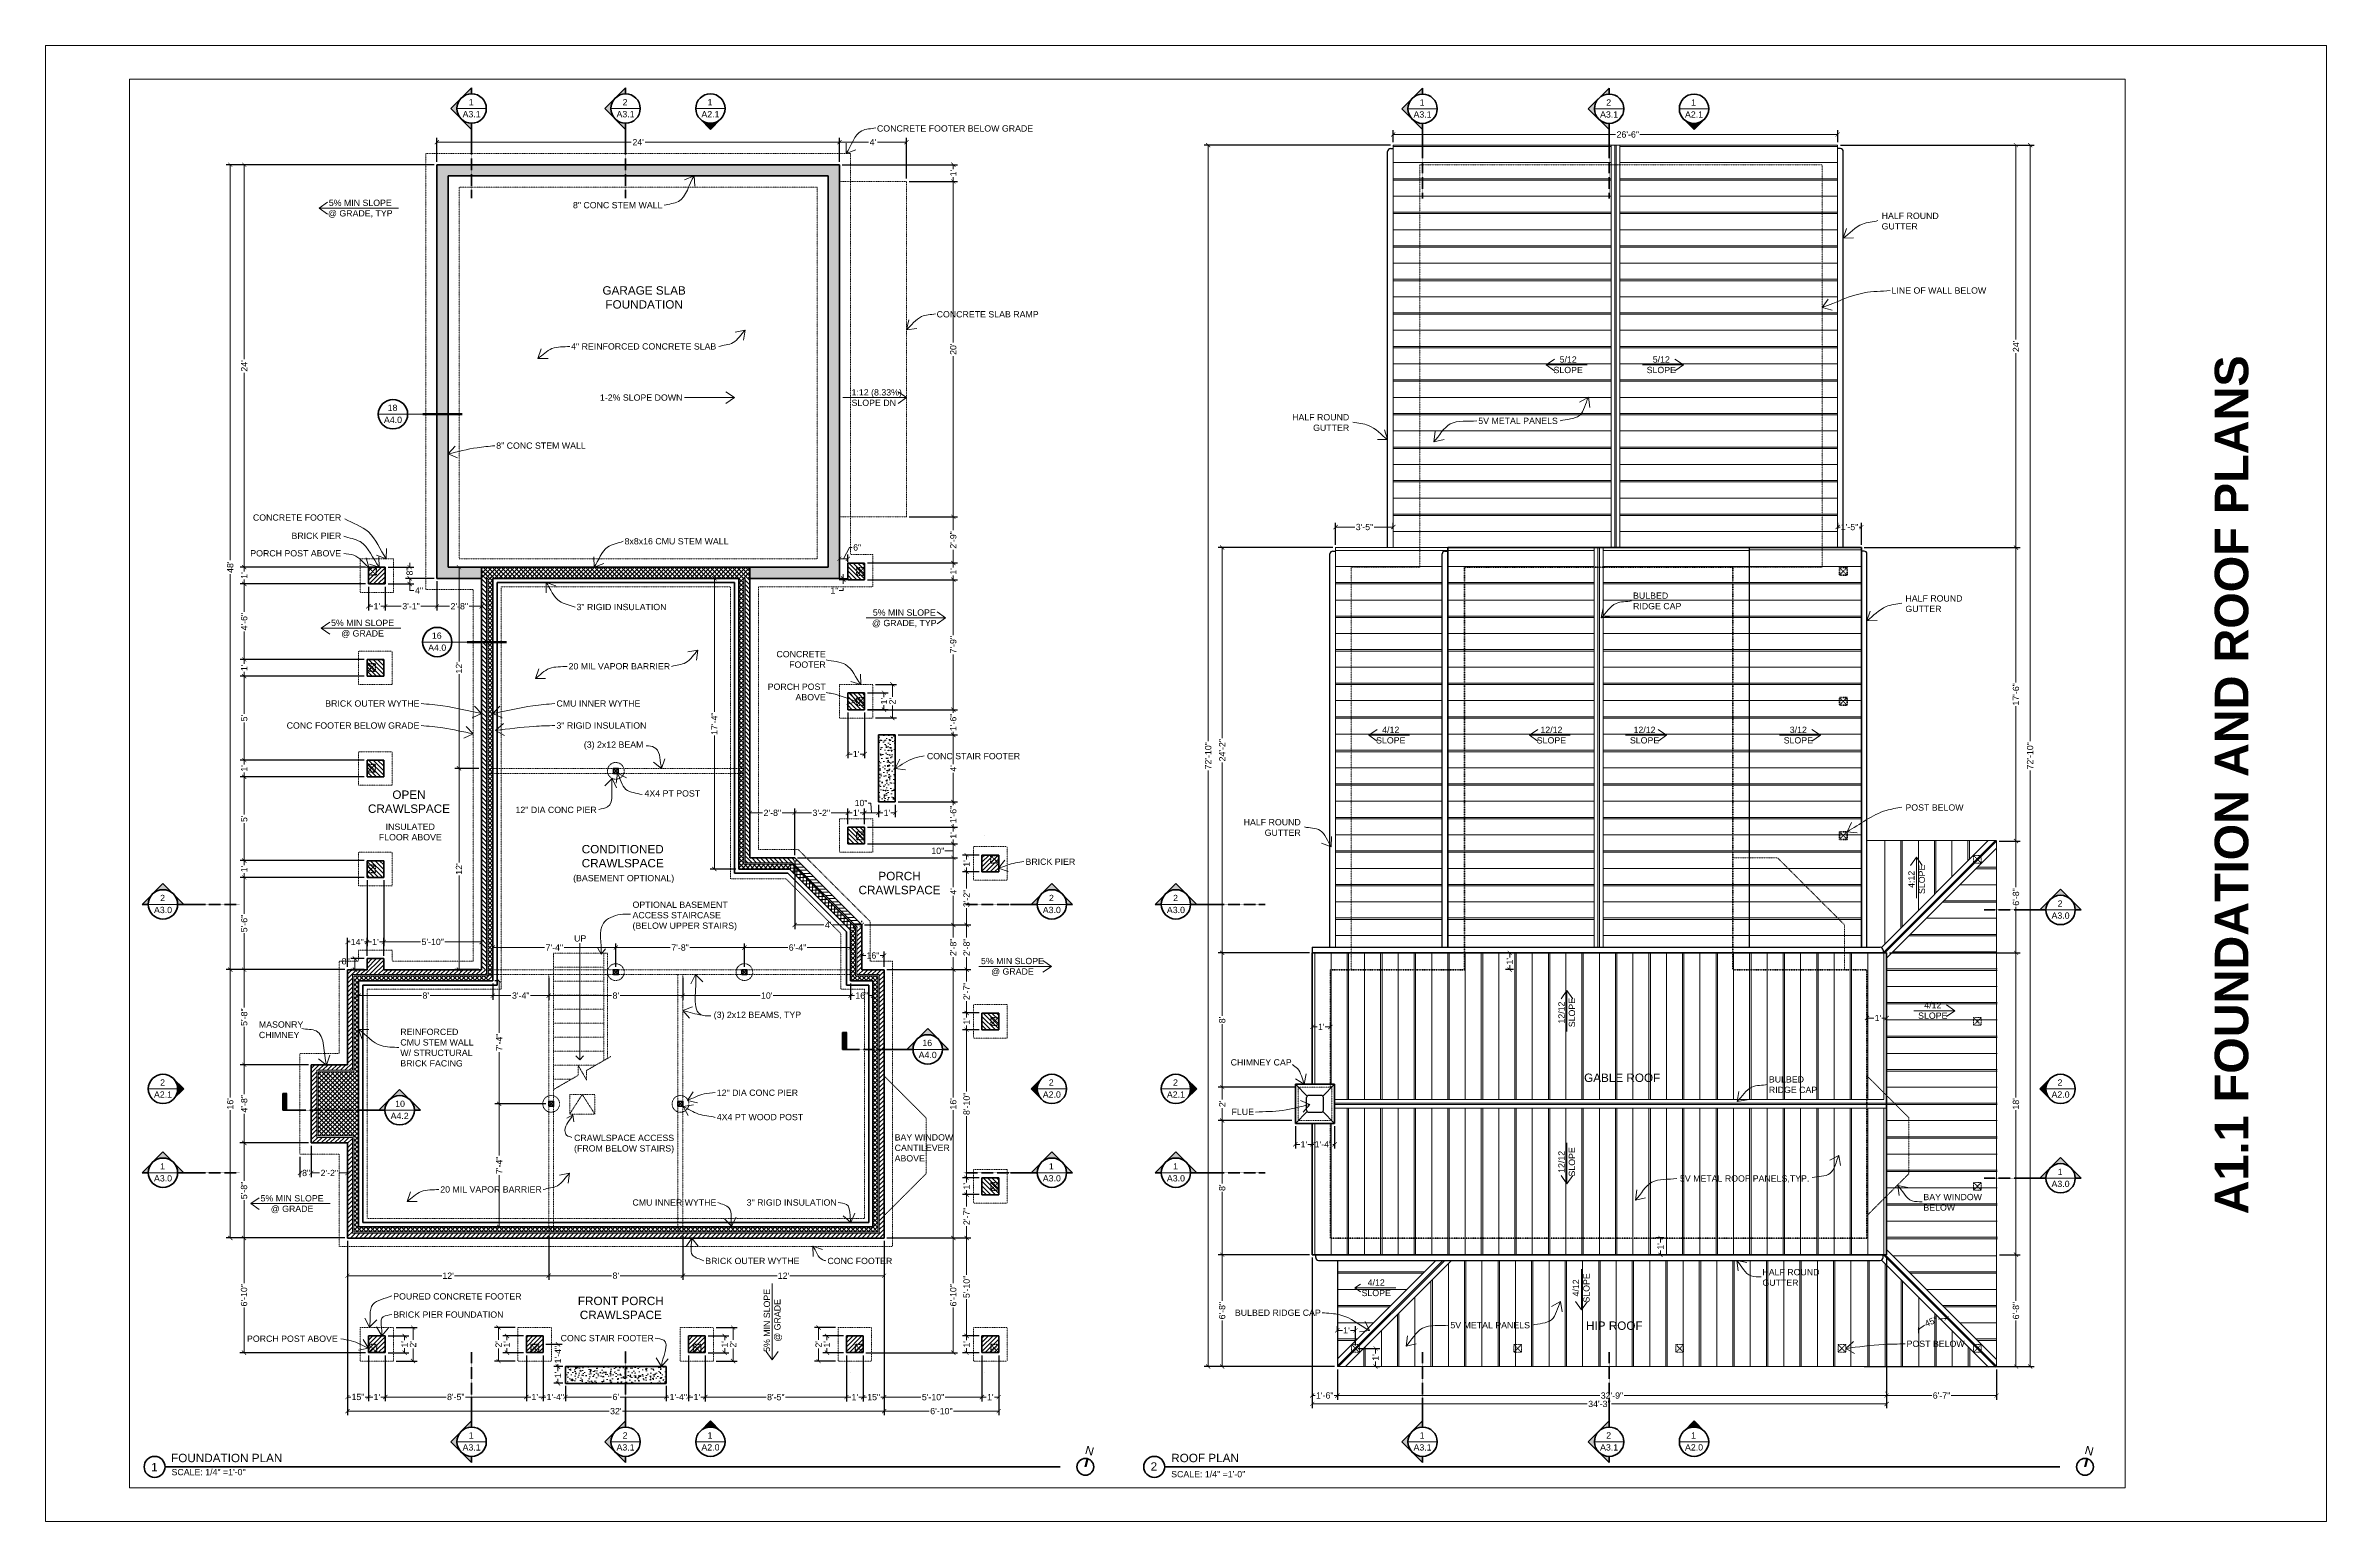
# Model space of a CAD drawing. Header units: inches. Extents: x -4969 to 16721, y 2489 to 24693.
# Drawn here: x 3348 to 4980, y 6903 to 7959 of the extents above; entities that cross this region are included whole.
import ezdxf

# ---------------------------------------------------------------- set-up
doc = ezdxf.new("R2010")
doc.units = ezdxf.units.IN
doc.header["$MEASUREMENT"] = 0
doc.linetypes.add('CENTER', pattern=[2, 1.25, -0.25, 0.25, -0.25])
doc.linetypes.add('DASHED2', pattern=[0.375, 0.25, -0.125])
doc.layers.get('0').update_dxf_attribs({"lineweight": 5})
doc.layers.add('0-NPLT', color=1, linetype='Continuous', plot=False)
for name, color, linetype, lineweight in [('1', 1, 'Continuous', 9), ('2', 6, 'Continuous', 20), ('3', 3, 'Continuous', 30), ('4', 2, 'Continuous', 40), ('5', 4, 'Continuous', 50), ('A-DIMSx', 7, 'Continuous', 9), ('A-LINK', 7, 'Continuous', 40), ('A-TEXTx', 7, 'Continuous', 20), ('TB-11x17', 7, 'Continuous', 100)]:
    doc.layers.add(name, color=color, linetype=linetype, lineweight=lineweight)
doc.styles.get("Standard").update_dxf_attribs({"font": 'Arial.ttf'})
doc.dimstyles.get("Standard").update_dxf_attribs({"dimtxt": 3, "dimasz": 2, "dimexe": 0.03125, "dimexo": 0.0625, "dimgap": 0.03125, "dimtad": 0, "dimtoh": 1, "dimdec": 4, "dimlfac": 0.99985, "dimzin": 0, "dimdsep": 46, "dimlunit": 4, "dimtxsty": 'Standard', "dimblk": 'ARCHTICK', "dimblk1": 'ARCHTICK', "dimblk2": 'ARCHTICK', "dimcen": 0.09, "dimclrt": 256, "dimadec": 0, "dimazin": 0, "dimtfac": 1, "dimtdec": 4, "dimtofl": 0, "dimtmove": 0, "dimatfit": 3, "dimfxl": 1, "dimtolj": 1, "dimtzin": 0, "dimarcsym": 0})
pattern_1 = [(45, (3371.9965, 528), (-1.59099026, 1.59099026), [])]
pattern_2 = [(45, (3371.9965, 528), (-1.59099026, 1.59099026), []), (135, (3371.9965, 528), (-1.59099026, -1.59099026), [])]
pattern_3 = [(135, (10429.2713, 7009.2746), (-1.59099026, -1.59099026), [])]
pattern_4 = [(135, (10429.2713, 7009.2746), (-1.59099026, -1.59099026), []), (225, (10429.2713, 7009.2746), (1.59099026, -1.59099026), [])]
pattern_5 = [(45, (3468.9965, 528), (-1.59099026, 1.59099026), [])]

msp = doc.modelspace()

# ---------------------------------------------------------------- texts
at = {"ltscale": 0.5, "insert": (4912.2865153, 7429.5387499), "char_height": 24, "attachment_point": 5, "rotation": 90}
msp.add_mtext('{\\fArial|b1|i0|c0|p34;A1.1 FOUNDATION AND ROOF PLANS}', dxfattribs=at)
at = {"ltscale": 0.1, "char_height": 6, "width": 11.15057809, "attachment_point": 5, "rotation": 345}
for insert in [(4095.0295058, 6953.0506184), (4810.3209781, 6953.0506184)]:
    msp.add_mtext('{N}', dxfattribs=dict(at, insert=insert))
at = {"ltscale": 0.1, "char_height": 6}
for s, insert, width, attachment_point in [('{1}', (3425.8899552, 6941.3156121), 11.15057809, 5), ('{FOUNDATION PLAN}', (3437.7705644, 6950.8824436), 79.721521148, 1), ('2', (4140.9974924, 6941.7774162), 11.15057809, 5), ('{ROOF PLAN}', (4153.4283857, 6950.8824436), 79.721521148, 1)]:
    msp.add_mtext(s, dxfattribs=dict(at, insert=insert, width=width, attachment_point=attachment_point))
at = {"layer": 'A-LINK', "color": 152, "ltscale": 0.1, "attachment_point": 5}
for s, insert, char_height, width in [('{1}', (3652.515854, 7918.0093318), 4.5, 9.771161836), ('2', (3762.6663745, 7918.0093318), 4.5, 9.771161836), ('{1}', (3823.4185519, 7918.0093318), 4.5, 9.771161836), ('{1}', (4332.9627789, 7917.816136), 4.5, 9.771161836), ('2', (4466.4578248, 7917.816136), 4.5, 9.771161836), ('{1}', (4527.2100022, 7917.816136), 4.5, 9.771161836), ('{\\H0.75x;A3.1}', (3652.8217393, 7909.4060166), 6, 9.85131083), ('{\\H0.75x;A3.1}', (3762.9722598, 7909.4060166), 6, 9.85131083), ('{\\H0.75x;A2.1}', (3823.7244373, 7909.4060166), 6, 9.85131083), ('{\\H0.75x;A3.1}', (4333.2686642, 7909.2128208), 6, 9.85131083), ('{\\H0.75x;A3.1}', (4466.7637101, 7909.2128208), 6, 9.85131083), ('{\\H0.75x;A2.1}', (4527.5158876, 7909.2128208), 6, 9.85131083), ('{\\H0.75x;A4.0}', (3596.5501189, 7690.6718625), 6, 9.85131083), ('18', (3596.2442335, 7699.2751777), 4.5, 9.771161836), ('{\\H0.75x;A4.0}', (3628.2020268, 7527.6632451), 6, 9.85131083), ('16', (3627.8961415, 7536.2665603), 4.5, 9.771161836), ('2', (3431.6970821, 7348.5680665), 4.5, 9.771161836), ('2', (4067.6864562, 7348.5680665), 4.5, 9.771161836), ('2', (4156.4885324, 7348.5680665), 4.5, 9.771161836), ('2', (4789.4779065, 7344.5680665), 4.5, 9.771161836), ('{\\H0.75x;A3.0}', (3432.0029674, 7339.9647513), 6, 9.85131083), ('{\\H0.75x;A3.0}', (4067.9923415, 7339.9647513), 6, 9.85131083), ('{\\H0.75x;A3.0}', (4156.7944177, 7339.9647513), 6, 9.85131083), ('{\\H0.75x;A3.0}', (4789.7837918, 7335.9647513), 6, 9.85131083), ('16', (3978.8387984, 7244.8178567), 4.5, 9.771161836), ('{\\H0.75x;A4.0}', (3979.1446838, 7236.2145415), 6, 9.85131083), ('2', (3431.6864562, 7216.5129545), 4.5, 9.771161836), ('2', (4067.5764703, 7216.5129545), 4.5, 9.771161836), ('2', (4156.4779065, 7216.5129545), 4.5, 9.771161836), ('2', (4789.3679206, 7216.5129545), 4.5, 9.771161836), ('{\\H0.75x;A2.1}', (3431.9923415, 7207.9096393), 6, 9.85131083), ('10', (3601.6243752, 7201.2418812), 4.5, 9.771161836), ('{\\H0.75x;A2.0}', (4068.000857, 7207.9096393), 6, 9.85131083), ('{\\H0.75x;A2.1}', (4156.7837918, 7207.9096393), 6, 9.85131083), ('{\\H0.75x;A2.0}', (4789.7923074, 7207.9096393), 6, 9.85131083), ('{\\H0.75x;A4.2}', (3601.3184898, 7192.638566), 6, 9.85131083), ('{\\H0.75x;A3.0}', (3432.0029674, 7147.9647513), 6, 9.85131083), ('{1}', (3431.6970821, 7156.5680665), 4.5, 9.771161836), ('{\\H0.75x;A3.0}', (4067.9923415, 7147.9647513), 6, 9.85131083), ('{1}', (4067.6864562, 7156.5680665), 4.5, 9.771161836), ('{\\H0.75x;A3.0}', (4156.7944177, 7147.9647513), 6, 9.85131083), ('{1}', (4156.4885324, 7156.5680665), 4.5, 9.771161836), ('{1}', (4789.4779065, 7152.5680665), 4.5, 9.771161836), ('{\\H0.75x;A3.0}', (4789.7837918, 7143.9647513), 6, 9.85131083), ('{\\H0.75x;A3.1}', (3652.8217393, 6955.4409333), 6, 9.85131083), ('{1}', (3652.515854, 6964.0442485), 4.5, 9.771161836), ('{\\H0.75x;A3.1}', (3762.9722598, 6955.4409333), 6, 9.85131083), ('2', (3762.6663745, 6964.0442485), 4.5, 9.771161836), ('{\\H0.75x;A2.0}', (3823.7244373, 6955.4409333), 6, 9.85131083), ('{1}', (3823.4185519, 6964.0442485), 4.5, 9.771161836), ('{\\H0.75x;A3.1}', (4333.2686642, 6955.4409333), 6, 9.85131083), ('{1}', (4332.9627789, 6964.0442485), 4.5, 9.771161836), ('{\\H0.75x;A3.1}', (4466.7637101, 6955.4409333), 6, 9.85131083), ('2', (4466.4578248, 6964.0442485), 4.5, 9.771161836), ('{\\H0.75x;A2.0}', (4527.5158876, 6955.4409333), 6, 9.85131083), ('{1}', (4527.2100022, 6964.0442485), 4.5, 9.771161836)]:
    msp.add_mtext(s, dxfattribs=dict(at, insert=insert, char_height=char_height, width=width))
at = {"layer": 'A-TEXTx', "ltscale": 0.1, "char_height": 4.5}
for s, insert, attachment_point in [('{CONCRETE FOOTER BELOW GRADE}', (3942.8709374, 7899.2104211), 4), ('HALF ROUND\\PGUTTER', (4661.7736842, 7832.9195249), 4), ('{LINE OF WALL BELOW}', (4668.8481684, 7783.2354367), 4), ('CONCRETE SLAB RAMP', (3985.5748151, 7766.2149429), 4), ('HALF ROUND\\PGUTTER', (4280.802459, 7688.7828062), 6), ('CONCRETE FOOTER', (3559.5486896, 7620.7722904), 6), ('BRICK PIER', (3559.5486896, 7607.7296086), 6), ('PORCH POST ABOVE', (3559.4199658, 7595.1902041), 6), ('HALF ROUND\\PGUTTER', (4678.7736842, 7559.1548024), 4), ('CONCRETE\\PFOOTER', (3906.2321753, 7519.2979618), 6), ('PORCH POST\\PABOVE', (3906.2321753, 7495.9902921), 6), ('BRICK OUTER WYTHE', (3615.4675817, 7487.7167124), 6), ('CMU INNER WYTHE', (3713.5256169, 7487.7167124), 4), ('CONC FOOTER BELOW GRADE', (3615.4675817, 7471.9598792), 6), ('3" RIGID INSULATION', (3713.5256169, 7471.9598792), 4), ('(3) 2x12 BEAM', (3775.7382107, 7457.6516424), 6), ('{CONC STAIR FOOTER}', (3978.5940098, 7450.0863071), 4), ('{4X4 PT POST }', (3776.5369914, 7423.3778781), 4), ('12" DIA CONC PIER ', (3742.3424001, 7411.5912954), 6), ('POST BELOW', (4678.7989331, 7413.2908156), 4), ('HALF ROUND\\PGUTTER', (4246.1235268, 7399.0195043), 6), ('(3) 2x12 BEAMS, TYP', (3826.0613122, 7264.3450892), 4), ('{MASONRY\\PCHIMNEY}', (3500.6150462, 7254.2703161), 4), ('{ CHIMNEY CAP}', (4239.6077343, 7230.9437313), 6), ('{12" DIA CONC PIER}', (3828.2573707, 7209.2075123), 4), ('{FLUE}', (4212.6436989, 7195.46932), 6), ('{4X4 PT WOOD POST}', (3828.2573707, 7191.7865586), 4), ('BAY WINDOW\\PCANTILEVER\\PABOVE', (3955.5165989, 7169.7554053), 4), ('{CMU INNER WYTHE}', (3827.9659898, 7130.669849), 6), ('{3" RIGID INSULATION}', (3914.050377, 7130.669849), 6), ('BAY WINDOW\\PBELOW', (4691.6433222, 7130.8122051), 4), ('{BRICK OUTER WYTHE}', (3820.019122, 7088.828333), 4), ('{CONC FOOTER}', (3907.4112594, 7088.828333), 4), ('{HALF ROUND\\PGUTTER}', (4576.453043, 7077.0509033), 4), ('{POURED CONCRETE FOOTER}', (3596.7194081, 7063.4889853), 4), ('{BRICK PIER FOUNDATION}', (3596.7194081, 7050.4463035), 4), ('PORCH POST ABOVE', (3557.0539314, 7033.2183175), 6), ('{CONC STAIR FOOTER}', (3783.1981454, 7033.6011804), 6)]:
    msp.add_mtext(s, dxfattribs=dict(at, insert=insert, attachment_point=attachment_point))
at = {"layer": 'A-TEXTx', "ltscale": 0.5, "char_height": 4.5, "attachment_point": 5}
for s, insert in [('5% MIN SLOPE\\P@ GRADE, TYP', (3573.1754019, 7841.8014984)), ('{5% MIN SLOPE\\P@ GRADE}', (3574.8037437, 7541.2178313)), ('5% MIN SLOPE\\P@ GRADE, TYP', (3962.4374887, 7548.6362818)), ('{5% MIN SLOPE\\P@ GRADE}', (4039.8317833, 7299.2854394)), ('{5% MIN SLOPE\\P@ GRADE}', (3524.3565, 7129.487506))]:
    msp.add_mtext(s, dxfattribs=dict(at, insert=insert))
at = {"layer": 'A-TEXTx', "ltscale": 0.25, "char_height": 4.5}
for s, insert, attachment_point in [('8" CONC STEM WALL', (3725.341473, 7844.3286005), 4), ('4" REINFORCED CONCRETE SLAB', (3724.0351734, 7743.2471896), 4), ('1-2% SLOPE DOWN', (3744.64343, 7706.619426), 4), ('\\A1;1:12 (8.33%)\\PSLOPE DN', (3924.6944773, 7706.619426), 4), ('{5V METAL PANELS}', (4373.139311, 7689.9768818), 4), ('8" CONC STEM WALL', (3670.4362242, 7672.236217), 4), ('8x8x16 CMU STEM WALL', (3762.2673529, 7603.7941303), 4), ('3" RIGID INSULATION', (3727.8870995, 7556.7673479), 4), ('{BULBED\\PRIDGE CAP}', (4483.8944139, 7561.1422065), 4), ('{20 MIL VAPOR BARRIER}', (3722.2312017, 7514.3290957), 4), ('INSULATED\\PFLOOR ABOVE', (3608.9448706, 7395.7796389), 5), ('(BASEMENT OPTIONAL)', (3725.4829926, 7362.1309847), 4), ('REINFORCED\\PCMU STEM WALL\\PW/ STRUCTURAL\\PBRICK FACING', (3601.8158349, 7241.4811934), 4), ('{BULBED\\PRIDGE CAP}', (4581.0675339, 7215.0034795), 4), ('{5V METAL ROOF PANELS,TYP.}', (4517.4525483, 7147.4549076), 4), ('{20 MIL VAPOR BARRIER}', (3630.394768, 7140.0226584), 4), ('{BULBED RIDGE CAP}', (4260.4534617, 7051.7835998), 6), ('{5V METAL PANELS}', (4353.1824646, 7042.8677064), 4), ('{POST BELOW}', (4679.5957089, 7029.5578002), 4)]:
    msp.add_mtext(s, dxfattribs=dict(at, insert=insert, attachment_point=attachment_point))
at = {"layer": 'A-TEXTx', "ltscale": 0.5}
for s, insert, char_height, width, attachment_point in [('GARAGE SLAB FOUNDATION', (3776.2683717, 7786.3180742), 6, 104.530359291, 2), ('OPEN\\PCRAWLSPACE', (3608.0019658, 7425.493892), 6, 104.530359291, 2), ('{CONDITIONED\\PCRAWLSPACE}', (3760.9486003, 7386.5000277), 6, 104.530359291, 2), ('PORCH\\PCRAWLSPACE', (3959.0256814, 7367.2963241), 6, 104.530359291, 2), ('OPTIONAL BASEMENT\\PACCESS STAIRCASE\\P(BELOW UPPER STAIRS) ', (3767.9620642, 7325.1610153), 4.5, 102.747684236, 7), ('{4/12 SLOPE}', (4698.355919, 7268.0880324), 4.5, 0.842208666, 5), ('{GABLE ROOF}', (4476.1021951, 7222.9318528), 6, 58.950366274, 2), ('{CRAWLSPACE ACCESS \\P(FROM BELOW STAIRS) }', (3726.1359673, 7165.8075364), 4.5, 88.698428589, 7), ('{4/12 SLOPE}', (4300.1193175, 7069.6541308), 4.5, 0.842208666, 5), ('{FRONT PORCH CRAWLSPACE}', (3759.5829498, 7063.2666469), 6, 104.530359291, 2), ('{HIP ROOF}', (4470.4799091, 7045.5609236), 6, 59.982724906, 2)]:
    msp.add_mtext(s, dxfattribs=dict(at, insert=insert, char_height=char_height, width=width, attachment_point=attachment_point))
at = {"layer": 'A-TEXTx', "char_height": 4.5, "width": 0.842208666, "attachment_point": 5}
for s, insert in [('5/12 SLOPE', (4437.4720938, 7730.1135777)), ('5/12 SLOPE', (4504.1088451, 7730.1135777)), ('4/12 SLOPE', (4310.5056205, 7465.1135777)), ('{12/12 SLOPE}', (4425.4720938, 7465.1135777)), ('{12/12 SLOPE}', (4492.1088451, 7465.1135777)), ('3/12 SLOPE', (4602.1600833, 7465.1135777))]:
    msp.add_mtext(s, dxfattribs=dict(at, insert=insert))
at = {"layer": 'A-TEXTx', "ltscale": 0.1, "insert": (4049.1436617, 7374.5159221), "char_height": 4.5, "width": 44.285420295, "attachment_point": 4}
msp.add_mtext('BRICK PIER', dxfattribs=at)
at = {"layer": 'A-TEXTx', "ltscale": 0.5, "char_height": 4.5, "attachment_point": 5, "rotation": 90}
for s, insert, width in [('{4:12 SLOPE}', (4686.814308, 7361.9248004), 1.263313), ('{12/12 SLOPE}', (4436.4327228, 7159.7709332), 0.842208666), ('{4/12 SLOPE}', (4446.7936399, 7069.5454349), 0.842208666)]:
    msp.add_mtext(s, dxfattribs=dict(at, insert=insert, width=width))
at = {"layer": 'A-TEXTx', "ltscale": 0.25, "insert": (3730.512417, 7317.3384811), "char_height": 4.5, "width": 14.463659429, "attachment_point": 8}
msp.add_mtext('{UP}', dxfattribs=at)
at = {"layer": 'A-TEXTx', "insert": (4436.4327228, 7266.5868022), "char_height": 4.5, "width": 0.842208666, "attachment_point": 5, "rotation": 90}
msp.add_mtext('{12/12 SLOPE}', dxfattribs=at)
at = {"layer": 'A-TEXTx', "ltscale": 0.5, "insert": (3868.3102361, 7046.3309719), "char_height": 4.5, "attachment_point": 5, "rotation": 90}
msp.add_mtext('{5% MIN SLOPE\\P@ GRADE}', dxfattribs=at)
at = {"layer": 'TB-11x17', "ltscale": 0.5, "char_height": 4.5, "width": 73.076179956, "attachment_point": 1}
for insert in [(3438.1149925, 6940.0239063), (4153.4064648, 6938.5331228)]:
    msp.add_mtext('\\A1;SCALE: 1/4" =1\'-0"', dxfattribs=dict(at, insert=insert))

# ---------------------------------------------------------------- blocks, each defined once
blk = doc.blocks.new('BORDER 11X17')
at = {"layer": '0-NPLT', "lineweight": 9, "ltscale": 0.1}
blk.add_lwpolyline([(29864.74, -10461.77), (29048.74, -10461.77), (29048.74, -10989.77), (29864.74, -10989.77), (29864.74, -10461.77)], dxfattribs=at)
blk.add_lwpolyline([(29792.74, -10473.77), (29078.74, -10473.77), (29078.74, -10977.77), (29792.74, -10977.77)], close=True, dxfattribs=at)
blk = doc.blocks.new('_ArchTick')
at = {"color": 0, "linetype": 'ByBlock', "lineweight": 0, "const_width": 0.15}
blk.add_lwpolyline([(-0.5, -0.5), (0.5, 0.5)], dxfattribs=at)
blk = doc.blocks.new('*D67')
at = {"layer": 'A-DIMSx', "color": 0, "lineweight": -2, "ltscale": 0.1, "transparency": 16777216}
for p, q in [((4665.3, 7091.3), (4665.3, 6989.5)), ((4744, 7011.3), (4744, 6989.5))]:
    blk.add_line(p, q, dxfattribs=at)
at = {"layer": 'A-DIMSx', "color": 0, "lineweight": 5, "ltscale": 0.1, "transparency": 16777216}
for p, q in [((4665.3, 6992.5), (4697.7, 6992.5)), ((4744, 6992.5), (4711.6, 6992.5))]:
    blk.add_line(p, q, dxfattribs=at)
at = {"layer": 'Defpoints', "color": 0, "ltscale": 0.1, "transparency": 16777216}
for p in [(4665.3, 7093.3), (4744, 7013.3), (4744, 6992.5)]:
    blk.add_point(p, dxfattribs=at)
at = {"layer": 'A-DIMSx', "color": 0, "lineweight": 5, "ltscale": 0.1, "transparency": 16777216, "xscale": 3, "yscale": 3, "zscale": 3, "rotation": 180}
blk.add_blockref('_ArchTick', (4665.3, 6992.5), dxfattribs=at)
at = {"layer": 'A-DIMSx', "color": 0, "lineweight": 5, "ltscale": 0.1, "transparency": 16777216, "xscale": 3, "yscale": 3, "zscale": 3}
blk.add_blockref('_ArchTick', (4744, 6992.5), dxfattribs=at)
at = {"layer": 'A-DIMSx', "ltscale": 0.1, "transparency": 16777216, "insert": (4704.6, 6992.5), "char_height": 4.5, "attachment_point": 5}
blk.add_mtext('\\A1;6\'-7"', dxfattribs=at)
blk = doc.blocks.new('*D68')
at = {"layer": 'A-DIMSx', "color": 0, "lineweight": -2, "ltscale": 0.1, "transparency": 16777216}
for p, q in [((4312.3, 7889.3), (4312.3, 7897.9)), ((4630.3, 7889.3), (4630.3, 7897.9))]:
    blk.add_line(p, q, dxfattribs=at)
at = {"layer": 'A-DIMSx', "color": 0, "lineweight": 5, "ltscale": 0.1, "transparency": 16777216}
for p, q in [((4312.3, 7894.9), (4471.3, 7894.9)), ((4630.3, 7894.9), (4488.8, 7894.9))]:
    blk.add_line(p, q, dxfattribs=at)
at = {"layer": 'Defpoints', "color": 0, "ltscale": 0.1, "transparency": 16777216}
for p in [(4312.3, 7887.3), (4630.3, 7894.9), (4630.3, 7887.3)]:
    blk.add_point(p, dxfattribs=at)
at = {"layer": 'A-DIMSx', "color": 0, "lineweight": 5, "ltscale": 0.1, "transparency": 16777216, "xscale": 3, "yscale": 3, "zscale": 3, "rotation": 180}
blk.add_blockref('_ArchTick', (4312.3, 7894.9), dxfattribs=at)
at = {"layer": 'A-DIMSx', "color": 0, "lineweight": 5, "ltscale": 0.1, "transparency": 16777216, "xscale": 3, "yscale": 3, "zscale": 3}
blk.add_blockref('_ArchTick', (4630.3, 7894.9), dxfattribs=at)
at = {"layer": 'A-DIMSx', "ltscale": 0.1, "transparency": 16777216, "insert": (4480.1, 7894.9), "char_height": 4.5, "attachment_point": 5}
blk.add_mtext('\\A1;26\'-6"', dxfattribs=at)
blk = doc.blocks.new('*D69')
at = {"layer": 'A-DIMSx', "color": 0, "lineweight": -2, "ltscale": 0.1, "transparency": 16777216}
for p, q in [((4252.3, 7309.3), (4186.9, 7309.3)), ((4241.8, 7213.3), (4186.9, 7213.3))]:
    blk.add_line(p, q, dxfattribs=at)
at = {"layer": 'A-DIMSx', "color": 0, "lineweight": 5, "ltscale": 0.1, "transparency": 16777216}
for p, q in [((4189.9, 7309.3), (4189.9, 7264.3)), ((4189.9, 7213.3), (4189.9, 7258.2))]:
    blk.add_line(p, q, dxfattribs=at)
at = {"layer": 'Defpoints', "color": 0, "ltscale": 0.1, "transparency": 16777216}
for p in [(4189.9, 7309.3), (4254.3, 7309.3), (4243.8, 7213.3)]:
    blk.add_point(p, dxfattribs=at)
at = {"layer": 'A-DIMSx', "color": 0, "lineweight": 5, "ltscale": 0.1, "transparency": 16777216, "xscale": 3, "yscale": 3, "zscale": 3}
for p, rotation in [((4189.9, 7309.3), 90), ((4189.9, 7213.3), 270)]:
    blk.add_blockref('_ArchTick', p, dxfattribs=dict(at, rotation=rotation))
at = {"layer": 'A-DIMSx', "ltscale": 0.1, "transparency": 16777216, "insert": (4189.9, 7261.3), "char_height": 4.5, "attachment_point": 5, "rotation": 90}
blk.add_mtext("\\A1;8'", dxfattribs=at)
blk = doc.blocks.new('*D70')
at = {"layer": 'A-DIMSx', "color": 0, "lineweight": -2, "ltscale": 0.1, "transparency": 16777216}
for p, q in [((4241.8, 7213.3), (4186.9, 7213.3)), ((4239.8, 7189.3), (4186.9, 7189.3))]:
    blk.add_line(p, q, dxfattribs=at)
at = {"layer": 'A-DIMSx', "color": 0, "lineweight": 5, "ltscale": 0.1, "transparency": 16777216}
for p, q in [((4189.9, 7213.3), (4189.9, 7204.4)), ((4189.9, 7189.3), (4189.9, 7198.2))]:
    blk.add_line(p, q, dxfattribs=at)
at = {"layer": 'Defpoints', "color": 0, "ltscale": 0.1, "transparency": 16777216}
for p in [(4243.8, 7213.3), (4189.9, 7189.3), (4241.8, 7189.3)]:
    blk.add_point(p, dxfattribs=at)
at = {"layer": 'A-DIMSx', "color": 0, "lineweight": 5, "ltscale": 0.1, "transparency": 16777216, "xscale": 3, "yscale": 3, "zscale": 3}
for p, rotation in [((4189.9, 7213.3), 90), ((4189.9, 7189.3), 270)]:
    blk.add_blockref('_ArchTick', p, dxfattribs=dict(at, rotation=rotation))
at = {"layer": 'A-DIMSx', "ltscale": 0.1, "transparency": 16777216, "insert": (4189.9, 7201.3), "char_height": 4.5, "attachment_point": 5, "rotation": 90}
blk.add_mtext("\\A1;2'", dxfattribs=at)
blk = doc.blocks.new('*D71')
at = {"layer": 'A-DIMSx', "color": 0, "lineweight": -2, "ltscale": 0.1, "transparency": 16777216}
for p, q in [((4239.8, 7189.3), (4186.9, 7189.3)), ((4252.3, 7093.3), (4186.9, 7093.3))]:
    blk.add_line(p, q, dxfattribs=at)
at = {"layer": 'A-DIMSx', "color": 0, "lineweight": 5, "ltscale": 0.1, "transparency": 16777216}
for p, q in [((4189.9, 7189.3), (4189.9, 7144.3)), ((4189.9, 7093.3), (4189.9, 7138.2))]:
    blk.add_line(p, q, dxfattribs=at)
at = {"layer": 'Defpoints', "color": 0, "ltscale": 0.1, "transparency": 16777216}
for p in [(4241.8, 7189.3), (4189.9, 7093.3), (4254.3, 7093.3)]:
    blk.add_point(p, dxfattribs=at)
at = {"layer": 'A-DIMSx', "color": 0, "lineweight": 5, "ltscale": 0.1, "transparency": 16777216, "xscale": 3, "yscale": 3, "zscale": 3}
for p, rotation in [((4189.9, 7189.3), 90), ((4189.9, 7093.3), 270)]:
    blk.add_blockref('_ArchTick', p, dxfattribs=dict(at, rotation=rotation))
at = {"layer": 'A-DIMSx', "ltscale": 0.1, "transparency": 16777216, "insert": (4189.9, 7141.3), "char_height": 4.5, "attachment_point": 5, "rotation": 90}
blk.add_mtext("\\A1;8'", dxfattribs=at)
blk = doc.blocks.new('*D72')
at = {"layer": 'A-DIMSx', "color": 0, "lineweight": -2, "ltscale": 0.1, "transparency": 16777216}
for p, q in [((4252.2, 7093.3), (4186.9, 7093.3)), ((4270.3, 7013.3), (4186.9, 7013.3))]:
    blk.add_line(p, q, dxfattribs=at)
at = {"layer": 'A-DIMSx', "color": 0, "lineweight": 5, "ltscale": 0.1, "transparency": 16777216}
for p, q in [((4189.9, 7093.3), (4189.9, 7060.3)), ((4189.9, 7013.3), (4189.9, 7046.3))]:
    blk.add_line(p, q, dxfattribs=at)
at = {"layer": 'Defpoints', "color": 0, "ltscale": 0.1, "transparency": 16777216}
for p in [(4254.2, 7093.3), (4189.9, 7013.3), (4272.3, 7013.3)]:
    blk.add_point(p, dxfattribs=at)
at = {"layer": 'A-DIMSx', "color": 0, "lineweight": 5, "ltscale": 0.1, "transparency": 16777216, "xscale": 3, "yscale": 3, "zscale": 3}
for p, rotation in [((4189.9, 7093.3), 90), ((4189.9, 7013.3), 270)]:
    blk.add_blockref('_ArchTick', p, dxfattribs=dict(at, rotation=rotation))
at = {"layer": 'A-DIMSx', "ltscale": 0.1, "transparency": 16777216, "insert": (4189.9, 7053.3), "char_height": 4.5, "attachment_point": 5, "rotation": 90}
blk.add_mtext('\\A1;6\'-8"', dxfattribs=at)
blk = doc.blocks.new('*D73')
at = {"layer": 'A-DIMSx', "color": 0, "lineweight": -2, "ltscale": 0.1, "transparency": 16777216}
for p, q in [((4272.3, 7011.3), (4272.3, 6989.5)), ((4665.3, 6994.5), (4665.3, 6995.5))]:
    blk.add_line(p, q, dxfattribs=at)
at = {"layer": 'A-DIMSx', "color": 0, "lineweight": 5, "ltscale": 0.1, "transparency": 16777216}
for p, q in [((4272.3, 6992.5), (4460.1, 6992.5)), ((4665.3, 6992.5), (4477.5, 6992.5))]:
    blk.add_line(p, q, dxfattribs=at)
at = {"layer": 'Defpoints', "color": 0, "ltscale": 0.1, "transparency": 16777216}
for p in [(4272.3, 7013.3), (4272.3, 6992.5), (4665.3, 6992.5)]:
    blk.add_point(p, dxfattribs=at)
at = {"layer": 'A-DIMSx', "color": 0, "lineweight": 5, "ltscale": 0.1, "transparency": 16777216, "xscale": 3, "yscale": 3, "zscale": 3, "rotation": 180}
blk.add_blockref('_ArchTick', (4272.3, 6992.5), dxfattribs=at)
at = {"layer": 'A-DIMSx', "color": 0, "lineweight": 5, "ltscale": 0.1, "transparency": 16777216, "xscale": 3, "yscale": 3, "zscale": 3}
blk.add_blockref('_ArchTick', (4665.3, 6992.5), dxfattribs=at)
at = {"layer": 'A-DIMSx', "ltscale": 0.1, "transparency": 16777216, "insert": (4468.8, 6992.5), "char_height": 4.5, "attachment_point": 5}
blk.add_mtext('\\A1;32\'-9"', dxfattribs=at)
blk = doc.blocks.new('Section Callout')
at = {"layer": 'A-LINK', "ltscale": 0.1}
h = blk.add_hatch(color=152, dxfattribs=at)
h.paths.add_polyline_path([(1891.1, 7392.5), (1883.6, 7385.1), (1891.1, 7377.7, -0.198912), (1888, 7385.1, -0.198912)])
h.paths.add_polyline_path([(1898.5, 7399.9), (1891.1, 7392.5, -0.198912), (1898.5, 7395.6)])
h.paths.add_polyline_path([(1891.1, 7377.7), (1898.5, 7370.2), (1898.5, 7374.6, -0.198912)])
at = {"layer": 'A-LINK', "color": 152, "ltscale": 0.1}
for p, q in [((1883.6, 7385.1), (1898.5, 7399.9)), ((1898.5, 7399.9), (1898.5, 7395.6)), ((1883.6, 7385.1), (1898.5, 7370.2)), ((1898.5, 7374.6), (1898.5, 7370.2)), ((1898.5, 7370.2), (1898.5, 7355.5))]:
    blk.add_line(p, q, dxfattribs=at)
blk.add_circle((1898.5, 7385.1), 10.5, dxfattribs=at)
blk = doc.blocks.new('Elevation Callout - 1')
at = {"layer": 'A-LINK', "ltscale": 0.1}
blk.add_hatch(color=152, dxfattribs=at).paths.add_polyline_path([(2031.6, 7377.7), (2039, 7370.2), (2046.4, 7377.7, -0.198912), (2039, 7374.6, -0.198912)])
at = {"layer": 'A-LINK', "color": 152, "ltscale": 0.1}
for q in [(2031.6, 7377.7), (2046.4, 7377.7)]:
    blk.add_line((2039, 7370.2), q, dxfattribs=at)
blk.add_circle((2039, 7385.1), 10.5, dxfattribs=at)
blk = doc.blocks.new('*D104')
at = {"layer": 'A-DIMSx', "color": 0, "lineweight": -2, "ltscale": 0.1, "transparency": 16777216}
for p, q in [((4651.3, 7265.4), (4651.3, 7259.7)), ((4665.3, 7265.4), (4665.3, 7259.7))]:
    blk.add_line(p, q, dxfattribs=at)
at = {"layer": 'A-DIMSx', "color": 0, "lineweight": 5, "ltscale": 0.1, "transparency": 16777216}
for p, q in [((4651.3, 7262.7), (4656.2, 7262.7)), ((4665.3, 7262.7), (4661.9, 7262.7))]:
    blk.add_line(p, q, dxfattribs=at)
at = {"layer": 'Defpoints', "color": 0, "ltscale": 0.1, "transparency": 16777216}
for p in [(4651.3, 7267.4), (4665.3, 7267.4), (4665.3, 7262.7)]:
    blk.add_point(p, dxfattribs=at)
at = {"layer": 'A-DIMSx', "color": 0, "lineweight": 5, "ltscale": 0.1, "transparency": 16777216, "xscale": 3, "yscale": 3, "zscale": 3, "rotation": 180}
blk.add_blockref('_ArchTick', (4651.3, 7262.7), dxfattribs=at)
at = {"layer": 'A-DIMSx', "color": 0, "lineweight": 5, "ltscale": 0.1, "transparency": 16777216, "xscale": 3, "yscale": 3, "zscale": 3}
blk.add_blockref('_ArchTick', (4665.3, 7262.7), dxfattribs=at)
at = {"layer": 'A-DIMSx', "ltscale": 0.1, "transparency": 16777216, "insert": (4659.1, 7262.7), "char_height": 4.5, "attachment_point": 5}
blk.add_mtext("\\A1;1'", dxfattribs=at)
blk = doc.blocks.new('*D131')
at = {"layer": 'A-DIMSx', "color": 0, "lineweight": -2, "ltscale": 0.1, "transparency": 16777216}
for p, q in [((3562, 7297.3), (3487.1, 7297.3)), ((3536, 7229.3), (3487.1, 7229.3))]:
    blk.add_line(p, q, dxfattribs=at)
at = {"layer": 'A-DIMSx', "color": 0, "lineweight": 5, "ltscale": 0.1, "transparency": 16777216}
for p, q in [((3490.1, 7297.3), (3490.1, 7270.3)), ((3490.1, 7229.3), (3490.1, 7256.3))]:
    blk.add_line(p, q, dxfattribs=at)
at = {"layer": 'Defpoints', "color": 0, "ltscale": 0.1, "transparency": 16777216}
for p in [(3564, 7297.3), (3490.1, 7229.3), (3538, 7229.3)]:
    blk.add_point(p, dxfattribs=at)
at = {"layer": 'A-DIMSx', "color": 0, "lineweight": 5, "ltscale": 0.1, "transparency": 16777216, "xscale": 3, "yscale": 3, "zscale": 3}
for p, rotation in [((3490.1, 7297.3), 90), ((3490.1, 7229.3), 270)]:
    blk.add_blockref('_ArchTick', p, dxfattribs=dict(at, rotation=rotation))
at = {"layer": 'A-DIMSx', "ltscale": 0.1, "transparency": 16777216, "insert": (3490.1, 7263.3), "char_height": 4.5, "attachment_point": 5, "rotation": 90}
blk.add_mtext('\\A1;5\'-8"', dxfattribs=at)
blk = doc.blocks.new('*D132')
at = {"layer": 'A-DIMSx', "color": 0, "lineweight": -2, "ltscale": 0.1, "transparency": 16777216}
for p, q in [((3536, 7229.3), (3487.1, 7229.3)), ((3536, 7173.3), (3487.1, 7173.3))]:
    blk.add_line(p, q, dxfattribs=at)
at = {"layer": 'A-DIMSx', "color": 0, "lineweight": 5, "ltscale": 0.1, "transparency": 16777216}
for p, q in [((3490.1, 7229.3), (3490.1, 7208.3)), ((3490.1, 7173.3), (3490.1, 7194.2))]:
    blk.add_line(p, q, dxfattribs=at)
at = {"layer": 'Defpoints', "color": 0, "ltscale": 0.1, "transparency": 16777216}
for p in [(3538, 7229.3), (3490.1, 7173.3), (3538, 7173.3)]:
    blk.add_point(p, dxfattribs=at)
at = {"layer": 'A-DIMSx', "color": 0, "lineweight": 5, "ltscale": 0.1, "transparency": 16777216, "xscale": 3, "yscale": 3, "zscale": 3}
for p, rotation in [((3490.1, 7229.3), 90), ((3490.1, 7173.3), 270)]:
    blk.add_blockref('_ArchTick', p, dxfattribs=dict(at, rotation=rotation))
at = {"layer": 'A-DIMSx', "ltscale": 0.1, "transparency": 16777216, "insert": (3490.1, 7201.3), "char_height": 4.5, "attachment_point": 5, "rotation": 90}
blk.add_mtext('\\A1;4\'-8"', dxfattribs=at)
blk = doc.blocks.new('*D133')
at = {"layer": 'A-DIMSx', "color": 0, "lineweight": -2, "ltscale": 0.1, "transparency": 16777216}
for p, q in [((3536, 7173.3), (3487, 7173.3)), ((3562, 7105.3), (3487, 7105.3))]:
    blk.add_line(p, q, dxfattribs=at)
at = {"layer": 'A-DIMSx', "color": 0, "lineweight": 5, "ltscale": 0.1, "transparency": 16777216}
for p, q in [((3490, 7173.3), (3490, 7146.3)), ((3490, 7105.3), (3490, 7132.3))]:
    blk.add_line(p, q, dxfattribs=at)
at = {"layer": 'Defpoints', "color": 0, "ltscale": 0.1, "transparency": 16777216}
for p in [(3538, 7173.3), (3490, 7105.3), (3564, 7105.3)]:
    blk.add_point(p, dxfattribs=at)
at = {"layer": 'A-DIMSx', "color": 0, "lineweight": 5, "ltscale": 0.1, "transparency": 16777216, "xscale": 3, "yscale": 3, "zscale": 3}
for p, rotation in [((3490, 7173.3), 90), ((3490, 7105.3), 270)]:
    blk.add_blockref('_ArchTick', p, dxfattribs=dict(at, rotation=rotation))
at = {"layer": 'A-DIMSx', "ltscale": 0.1, "transparency": 16777216, "insert": (3490, 7139.3), "char_height": 4.5, "attachment_point": 5, "rotation": 90}
blk.add_mtext('\\A1;5\'-8"', dxfattribs=at)
blk = doc.blocks.new('*D134')
at = {"layer": 'A-DIMSx', "color": 0, "lineweight": -2, "ltscale": 0.1, "transparency": 16777216}
for p, q in [((3562, 7297.3), (3477.1, 7297.3)), ((3562, 7105.3), (3477.1, 7105.3))]:
    blk.add_line(p, q, dxfattribs=at)
at = {"layer": 'A-DIMSx', "color": 0, "lineweight": 5, "ltscale": 0.1, "transparency": 16777216}
for p, q in [((3480.1, 7297.3), (3480.1, 7205.9)), ((3480.1, 7105.3), (3480.1, 7196.7))]:
    blk.add_line(p, q, dxfattribs=at)
at = {"layer": 'Defpoints', "color": 0, "ltscale": 0.1, "transparency": 16777216}
for p in [(3480.1, 7297.3), (3564, 7297.3), (3564, 7105.3)]:
    blk.add_point(p, dxfattribs=at)
at = {"layer": 'A-DIMSx', "color": 0, "lineweight": 5, "ltscale": 0.1, "transparency": 16777216, "xscale": 3, "yscale": 3, "zscale": 3}
for p, rotation in [((3480.1, 7297.3), 90), ((3480.1, 7105.3), 270)]:
    blk.add_blockref('_ArchTick', p, dxfattribs=dict(at, rotation=rotation))
at = {"layer": 'A-DIMSx', "ltscale": 0.1, "transparency": 16777216, "insert": (3480.1, 7201.3), "char_height": 4.5, "attachment_point": 5, "rotation": 90}
blk.add_mtext("\\A1;16'", dxfattribs=at)
blk = doc.blocks.new('*D135')
at = {"layer": 'A-DIMSx', "color": 0, "lineweight": -2, "ltscale": 0.1, "transparency": 16777216}
for p, q in [((3538, 7171.3), (3538, 7148.8)), ((3564, 7150.8), (3564, 7148.8))]:
    blk.add_line(p, q, dxfattribs=at)
at = {"layer": 'A-DIMSx', "color": 0, "lineweight": 5, "ltscale": 0.1, "transparency": 16777216}
for p, q in [((3538, 7151.8), (3544, 7151.8)), ((3564, 7151.8), (3558, 7151.8))]:
    blk.add_line(p, q, dxfattribs=at)
at = {"layer": 'Defpoints', "color": 0, "ltscale": 0.1, "transparency": 16777216}
for p in [(3538, 7173.3), (3564, 7152.8), (3564, 7151.8)]:
    blk.add_point(p, dxfattribs=at)
at = {"layer": 'A-DIMSx', "color": 0, "lineweight": 5, "ltscale": 0.1, "transparency": 16777216, "xscale": 3, "yscale": 3, "zscale": 3, "rotation": 180}
blk.add_blockref('_ArchTick', (3538, 7151.8), dxfattribs=at)
at = {"layer": 'A-DIMSx', "color": 0, "lineweight": 5, "ltscale": 0.1, "transparency": 16777216, "xscale": 3, "yscale": 3, "zscale": 3}
blk.add_blockref('_ArchTick', (3564, 7151.8), dxfattribs=at)
at = {"layer": 'A-DIMSx', "ltscale": 0.1, "transparency": 16777216, "insert": (3551, 7151.8), "char_height": 4.5, "attachment_point": 5}
blk.add_mtext('\\A1;2\'-2"', dxfattribs=at)
blk = doc.blocks.new('*D137')
at = {"layer": 'A-DIMSx', "color": 0, "lineweight": -2, "ltscale": 0.1, "transparency": 16777216}
for p, q in [((3950, 7105.3), (4000.5, 7105.3)), ((3935, 7023.2), (4000.5, 7023.2))]:
    blk.add_line(p, q, dxfattribs=at)
at = {"layer": 'A-DIMSx', "color": 0, "lineweight": 5, "ltscale": 0.1, "transparency": 16777216}
for p, q in [((3997.5, 7105.3), (3997.5, 7073)), ((3997.5, 7023.2), (3997.5, 7055.5))]:
    blk.add_line(p, q, dxfattribs=at)
at = {"layer": 'Defpoints', "color": 0, "ltscale": 0.1, "transparency": 16777216}
for p in [(3948, 7105.3), (3997.5, 7105.3), (3933, 7023.2)]:
    blk.add_point(p, dxfattribs=at)
at = {"layer": 'A-DIMSx', "color": 0, "lineweight": 5, "ltscale": 0.1, "transparency": 16777216, "xscale": 3, "yscale": 3, "zscale": 3}
for p, rotation in [((3997.5, 7105.3), 90), ((3997.5, 7023.2), 270)]:
    blk.add_blockref('_ArchTick', p, dxfattribs=dict(at, rotation=rotation))
at = {"layer": 'A-DIMSx', "ltscale": 0.1, "transparency": 16777216, "insert": (3997.5, 7064.3), "char_height": 4.5, "attachment_point": 5, "rotation": 90}
blk.add_mtext('\\A1;6\'-10"', dxfattribs=at)
blk = doc.blocks.new('*D138')
at = {"layer": 'A-DIMSx', "color": 0, "lineweight": -2, "ltscale": 0.1, "transparency": 16777216}
for p, q in [((3950, 7297.3), (4000.5, 7297.3)), ((3950, 7105.3), (4000.5, 7105.3))]:
    blk.add_line(p, q, dxfattribs=at)
at = {"layer": 'A-DIMSx', "color": 0, "lineweight": 5, "ltscale": 0.1, "transparency": 16777216}
for p, q in [((3997.5, 7297.3), (3997.5, 7205.9)), ((3997.5, 7105.3), (3997.5, 7196.7))]:
    blk.add_line(p, q, dxfattribs=at)
at = {"layer": 'Defpoints', "color": 0, "ltscale": 0.1, "transparency": 16777216}
for p in [(3948, 7297.3), (3948, 7105.3), (3997.5, 7105.3)]:
    blk.add_point(p, dxfattribs=at)
at = {"layer": 'A-DIMSx', "color": 0, "lineweight": 5, "ltscale": 0.1, "transparency": 16777216, "xscale": 3, "yscale": 3, "zscale": 3}
for p, rotation in [((3997.5, 7297.3), 90), ((3997.5, 7105.3), 270)]:
    blk.add_blockref('_ArchTick', p, dxfattribs=dict(at, rotation=rotation))
at = {"layer": 'A-DIMSx', "ltscale": 0.1, "transparency": 16777216, "insert": (3997.5, 7201.3), "char_height": 4.5, "attachment_point": 5, "rotation": 90}
blk.add_mtext("\\A1;16'", dxfattribs=at)
blk = doc.blocks.new('*D139')
at = {"layer": 'A-DIMSx', "color": 0, "lineweight": -2, "ltscale": 0.1, "transparency": 16777216}
for p, q in [((3564, 7103.3), (3564, 6988.5)), ((3579, 7021.2), (3579, 6988.5))]:
    blk.add_line(p, q, dxfattribs=at)
at = {"layer": 'A-DIMSx', "color": 0, "lineweight": 5, "ltscale": 0.1, "transparency": 16777216}
for p, q in [((3564, 6991.5), (3566.4, 6991.5)), ((3579, 6991.5), (3576.6, 6991.5))]:
    blk.add_line(p, q, dxfattribs=at)
at = {"layer": 'Defpoints', "color": 0, "ltscale": 0.1, "transparency": 16777216}
for p in [(3564, 7105.3), (3579, 7023.2), (3579, 6991.5)]:
    blk.add_point(p, dxfattribs=at)
at = {"layer": 'A-DIMSx', "color": 0, "lineweight": 5, "ltscale": 0.1, "transparency": 16777216, "xscale": 3, "yscale": 3, "zscale": 3, "rotation": 180}
blk.add_blockref('_ArchTick', (3564, 6991.5), dxfattribs=at)
at = {"layer": 'A-DIMSx', "color": 0, "lineweight": 5, "ltscale": 0.1, "transparency": 16777216, "xscale": 3, "yscale": 3, "zscale": 3}
blk.add_blockref('_ArchTick', (3579, 6991.5), dxfattribs=at)
at = {"layer": 'A-DIMSx', "ltscale": 0.1, "transparency": 16777216, "insert": (3571.5, 6991.5), "char_height": 4.5, "attachment_point": 5}
blk.add_mtext('\\A1;15"', dxfattribs=at)
blk = doc.blocks.new('*D140')
at = {"layer": 'A-DIMSx', "color": 0, "lineweight": -2, "ltscale": 0.1, "transparency": 16777216}
for p, q in [((3564, 7103.3), (3564, 7075.3)), ((3708, 7106.8), (3708, 7075.3))]:
    blk.add_line(p, q, dxfattribs=at)
at = {"layer": 'A-DIMSx', "color": 0, "lineweight": 5, "ltscale": 0.1, "transparency": 16777216}
for p, q in [((3564, 7078.3), (3631.4, 7078.3)), ((3708, 7078.3), (3640.6, 7078.3))]:
    blk.add_line(p, q, dxfattribs=at)
at = {"layer": 'Defpoints', "color": 0, "ltscale": 0.1, "transparency": 16777216}
for p in [(3564, 7105.3), (3708, 7108.8), (3564, 7078.3)]:
    blk.add_point(p, dxfattribs=at)
at = {"layer": 'A-DIMSx', "color": 0, "lineweight": 5, "ltscale": 0.1, "transparency": 16777216, "xscale": 3, "yscale": 3, "zscale": 3, "rotation": 180}
blk.add_blockref('_ArchTick', (3564, 7078.3), dxfattribs=at)
at = {"layer": 'A-DIMSx', "color": 0, "lineweight": 5, "ltscale": 0.1, "transparency": 16777216, "xscale": 3, "yscale": 3, "zscale": 3}
blk.add_blockref('_ArchTick', (3708, 7078.3), dxfattribs=at)
at = {"layer": 'A-DIMSx', "ltscale": 0.1, "transparency": 16777216, "insert": (3636, 7078.3), "char_height": 4.5, "attachment_point": 5}
blk.add_mtext("\\A1;12'", dxfattribs=at)
blk = doc.blocks.new('*D141')
at = {"layer": 'A-DIMSx', "color": 0, "lineweight": -2, "ltscale": 0.1, "transparency": 16777216}
for p, q in [((3579, 7021.2), (3579, 6988.5)), ((3591, 7021.2), (3591, 6988.5))]:
    blk.add_line(p, q, dxfattribs=at)
at = {"layer": 'A-DIMSx', "color": 0, "lineweight": 5, "ltscale": 0.1, "transparency": 16777216}
for p, q in [((3579, 6991.5), (3582.1, 6991.5)), ((3591, 6991.5), (3587.9, 6991.5))]:
    blk.add_line(p, q, dxfattribs=at)
at = {"layer": 'Defpoints', "color": 0, "ltscale": 0.1, "transparency": 16777216}
for p in [(3579, 7023.2), (3591, 7023.2), (3591, 6991.5)]:
    blk.add_point(p, dxfattribs=at)
at = {"layer": 'A-DIMSx', "color": 0, "lineweight": 5, "ltscale": 0.1, "transparency": 16777216, "xscale": 3, "yscale": 3, "zscale": 3, "rotation": 180}
blk.add_blockref('_ArchTick', (3579, 6991.5), dxfattribs=at)
at = {"layer": 'A-DIMSx', "color": 0, "lineweight": 5, "ltscale": 0.1, "transparency": 16777216, "xscale": 3, "yscale": 3, "zscale": 3}
blk.add_blockref('_ArchTick', (3591, 6991.5), dxfattribs=at)
at = {"layer": 'A-DIMSx', "ltscale": 0.1, "transparency": 16777216, "insert": (3585, 6991.5), "char_height": 4.5, "attachment_point": 5}
blk.add_mtext("\\A1;1'", dxfattribs=at)
blk = doc.blocks.new('*D142')
at = {"layer": 'A-DIMSx', "color": 0, "lineweight": -2, "ltscale": 0.1, "transparency": 16777216}
for p, q in [((3591, 7021.2), (3591, 6988.5)), ((3692, 7021.2), (3692, 6988.5))]:
    blk.add_line(p, q, dxfattribs=at)
at = {"layer": 'A-DIMSx', "color": 0, "lineweight": 5, "ltscale": 0.1, "transparency": 16777216}
for p, q in [((3591, 6991.5), (3634.5, 6991.5)), ((3692, 6991.5), (3648.5, 6991.5))]:
    blk.add_line(p, q, dxfattribs=at)
at = {"layer": 'Defpoints', "color": 0, "ltscale": 0.1, "transparency": 16777216}
for p in [(3591, 7023.2), (3692, 7023.2), (3692, 6991.5)]:
    blk.add_point(p, dxfattribs=at)
at = {"layer": 'A-DIMSx', "color": 0, "lineweight": 5, "ltscale": 0.1, "transparency": 16777216, "xscale": 3, "yscale": 3, "zscale": 3, "rotation": 180}
blk.add_blockref('_ArchTick', (3591, 6991.5), dxfattribs=at)
at = {"layer": 'A-DIMSx', "color": 0, "lineweight": 5, "ltscale": 0.1, "transparency": 16777216, "xscale": 3, "yscale": 3, "zscale": 3}
blk.add_blockref('_ArchTick', (3692, 6991.5), dxfattribs=at)
at = {"layer": 'A-DIMSx', "ltscale": 0.1, "transparency": 16777216, "insert": (3641.5, 6991.5), "char_height": 4.5, "attachment_point": 5}
blk.add_mtext('\\A1;8\'-5"', dxfattribs=at)
blk = doc.blocks.new('*D143')
at = {"layer": 'A-DIMSx', "color": 0, "lineweight": -2, "ltscale": 0.1, "transparency": 16777216}
for p, q in [((3692, 7021.2), (3692, 6988.5)), ((3704, 7021.2), (3704, 6988.5))]:
    blk.add_line(p, q, dxfattribs=at)
at = {"layer": 'A-DIMSx', "color": 0, "lineweight": 5, "ltscale": 0.1, "transparency": 16777216}
for p, q in [((3692, 6991.5), (3695.1, 6991.5)), ((3704, 6991.5), (3700.9, 6991.5))]:
    blk.add_line(p, q, dxfattribs=at)
at = {"layer": 'Defpoints', "color": 0, "ltscale": 0.1, "transparency": 16777216}
for p in [(3692, 7023.2), (3704, 7023.2), (3704, 6991.5)]:
    blk.add_point(p, dxfattribs=at)
at = {"layer": 'A-DIMSx', "color": 0, "lineweight": 5, "ltscale": 0.1, "transparency": 16777216, "xscale": 3, "yscale": 3, "zscale": 3, "rotation": 180}
blk.add_blockref('_ArchTick', (3692, 6991.5), dxfattribs=at)
at = {"layer": 'A-DIMSx', "color": 0, "lineweight": 5, "ltscale": 0.1, "transparency": 16777216, "xscale": 3, "yscale": 3, "zscale": 3}
blk.add_blockref('_ArchTick', (3704, 6991.5), dxfattribs=at)
at = {"layer": 'A-DIMSx', "ltscale": 0.1, "transparency": 16777216, "insert": (3698, 6991.5), "char_height": 4.5, "attachment_point": 5}
blk.add_mtext("\\A1;1'", dxfattribs=at)
blk = doc.blocks.new('*D144')
at = {"layer": 'A-DIMSx', "color": 0, "lineweight": -2, "ltscale": 0.1, "transparency": 16777216}
for p, q in [((3704, 7021.2), (3704, 6988.5)), ((3720, 6999.4), (3720, 6988.5))]:
    blk.add_line(p, q, dxfattribs=at)
at = {"layer": 'A-DIMSx', "color": 0, "lineweight": 5, "ltscale": 0.1, "transparency": 16777216}
for p, q in [((3704, 6991.5), (3705.9, 6991.5)), ((3720, 6991.5), (3719.4, 6991.5))]:
    blk.add_line(p, q, dxfattribs=at)
at = {"layer": 'Defpoints', "color": 0, "ltscale": 0.1, "transparency": 16777216}
for p in [(3704, 7023.2), (3720, 7001.4), (3720, 6991.5)]:
    blk.add_point(p, dxfattribs=at)
at = {"layer": 'A-DIMSx', "color": 0, "lineweight": 5, "ltscale": 0.1, "transparency": 16777216, "xscale": 3, "yscale": 3, "zscale": 3, "rotation": 180}
blk.add_blockref('_ArchTick', (3704, 6991.5), dxfattribs=at)
at = {"layer": 'A-DIMSx', "color": 0, "lineweight": 5, "ltscale": 0.1, "transparency": 16777216, "xscale": 3, "yscale": 3, "zscale": 3}
blk.add_blockref('_ArchTick', (3720, 6991.5), dxfattribs=at)
at = {"layer": 'A-DIMSx', "ltscale": 0.1, "transparency": 16777216, "insert": (3712.7, 6991.5), "char_height": 4.5, "attachment_point": 5}
blk.add_mtext('\\A1;1\'-4"', dxfattribs=at)
blk = doc.blocks.new('*D145')
at = {"layer": 'A-DIMSx', "color": 0, "lineweight": -2, "ltscale": 0.1, "transparency": 16777216}
for p, q in [((3720, 6999.4), (3720, 6988.5)), ((3792, 6999.4), (3792, 6988.5))]:
    blk.add_line(p, q, dxfattribs=at)
at = {"layer": 'A-DIMSx', "color": 0, "lineweight": 5, "ltscale": 0.1, "transparency": 16777216}
for p, q in [((3720, 6991.5), (3752.9, 6991.5)), ((3792, 6991.5), (3759.1, 6991.5))]:
    blk.add_line(p, q, dxfattribs=at)
at = {"layer": 'Defpoints', "color": 0, "ltscale": 0.1, "transparency": 16777216}
for p in [(3720, 7001.4), (3792, 7001.4), (3792, 6991.5)]:
    blk.add_point(p, dxfattribs=at)
at = {"layer": 'A-DIMSx', "color": 0, "lineweight": 5, "ltscale": 0.1, "transparency": 16777216, "xscale": 3, "yscale": 3, "zscale": 3, "rotation": 180}
blk.add_blockref('_ArchTick', (3720, 6991.5), dxfattribs=at)
at = {"layer": 'A-DIMSx', "color": 0, "lineweight": 5, "ltscale": 0.1, "transparency": 16777216, "xscale": 3, "yscale": 3, "zscale": 3}
blk.add_blockref('_ArchTick', (3792, 6991.5), dxfattribs=at)
at = {"layer": 'A-DIMSx', "ltscale": 0.1, "transparency": 16777216, "insert": (3756, 6991.5), "char_height": 4.5, "attachment_point": 5}
blk.add_mtext("\\A1;6'", dxfattribs=at)
blk = doc.blocks.new('*D146')
at = {"layer": 'A-DIMSx', "color": 0, "lineweight": -2, "ltscale": 0.1, "transparency": 16777216}
for p, q in [((3808, 7021.2), (3808, 6988.5)), ((3792, 6999.4), (3792, 6988.5))]:
    blk.add_line(p, q, dxfattribs=at)
at = {"layer": 'A-DIMSx', "color": 0, "lineweight": 5, "ltscale": 0.1, "transparency": 16777216}
for p, q in [((3792, 6991.5), (3793.9, 6991.5)), ((3808, 6991.5), (3807.5, 6991.5))]:
    blk.add_line(p, q, dxfattribs=at)
at = {"layer": 'Defpoints', "color": 0, "ltscale": 0.1, "transparency": 16777216}
for p in [(3808, 7023.2), (3792, 7001.4), (3808, 6991.5)]:
    blk.add_point(p, dxfattribs=at)
at = {"layer": 'A-DIMSx', "color": 0, "lineweight": 5, "ltscale": 0.1, "transparency": 16777216, "xscale": 3, "yscale": 3, "zscale": 3, "rotation": 180}
blk.add_blockref('_ArchTick', (3792, 6991.5), dxfattribs=at)
at = {"layer": 'A-DIMSx', "color": 0, "lineweight": 5, "ltscale": 0.1, "transparency": 16777216, "xscale": 3, "yscale": 3, "zscale": 3}
blk.add_blockref('_ArchTick', (3808, 6991.5), dxfattribs=at)
at = {"layer": 'A-DIMSx', "ltscale": 0.1, "transparency": 16777216, "insert": (3800.7, 6991.5), "char_height": 4.5, "attachment_point": 5}
blk.add_mtext('\\A1;1\'-4"', dxfattribs=at)
blk = doc.blocks.new('*D147')
at = {"layer": 'A-DIMSx', "color": 0, "lineweight": -2, "ltscale": 0.1, "transparency": 16777216}
for p, q in [((3808, 7021.2), (3808, 6988.5)), ((3820, 7021.2), (3820, 6988.5))]:
    blk.add_line(p, q, dxfattribs=at)
at = {"layer": 'A-DIMSx', "color": 0, "lineweight": 5, "ltscale": 0.1, "transparency": 16777216}
for p, q in [((3808, 6991.5), (3811.1, 6991.5)), ((3820, 6991.5), (3816.9, 6991.5))]:
    blk.add_line(p, q, dxfattribs=at)
at = {"layer": 'Defpoints', "color": 0, "ltscale": 0.1, "transparency": 16777216}
for p in [(3808, 7023.2), (3820, 7023.2), (3820, 6991.5)]:
    blk.add_point(p, dxfattribs=at)
at = {"layer": 'A-DIMSx', "color": 0, "lineweight": 5, "ltscale": 0.1, "transparency": 16777216, "xscale": 3, "yscale": 3, "zscale": 3, "rotation": 180}
blk.add_blockref('_ArchTick', (3808, 6991.5), dxfattribs=at)
at = {"layer": 'A-DIMSx', "color": 0, "lineweight": 5, "ltscale": 0.1, "transparency": 16777216, "xscale": 3, "yscale": 3, "zscale": 3}
blk.add_blockref('_ArchTick', (3820, 6991.5), dxfattribs=at)
at = {"layer": 'A-DIMSx', "ltscale": 0.1, "transparency": 16777216, "insert": (3814, 6991.5), "char_height": 4.5, "attachment_point": 5}
blk.add_mtext("\\A1;1'", dxfattribs=at)
blk = doc.blocks.new('*D148')
at = {"layer": 'A-DIMSx', "color": 0, "lineweight": -2, "ltscale": 0.1, "transparency": 16777216}
for p, q in [((3820, 7021.2), (3820, 6988.4)), ((3921, 7021.2), (3921, 6988.4))]:
    blk.add_line(p, q, dxfattribs=at)
at = {"layer": 'A-DIMSx', "color": 0, "lineweight": 5, "ltscale": 0.1, "transparency": 16777216}
for p, q in [((3820, 6991.4), (3863.5, 6991.4)), ((3921, 6991.4), (3877.5, 6991.4))]:
    blk.add_line(p, q, dxfattribs=at)
at = {"layer": 'Defpoints', "color": 0, "ltscale": 0.1, "transparency": 16777216}
for p in [(3820, 7023.2), (3921, 7023.2), (3921, 6991.4)]:
    blk.add_point(p, dxfattribs=at)
at = {"layer": 'A-DIMSx', "color": 0, "lineweight": 5, "ltscale": 0.1, "transparency": 16777216, "xscale": 3, "yscale": 3, "zscale": 3, "rotation": 180}
blk.add_blockref('_ArchTick', (3820, 6991.4), dxfattribs=at)
at = {"layer": 'A-DIMSx', "color": 0, "lineweight": 5, "ltscale": 0.1, "transparency": 16777216, "xscale": 3, "yscale": 3, "zscale": 3}
blk.add_blockref('_ArchTick', (3921, 6991.4), dxfattribs=at)
at = {"layer": 'A-DIMSx', "ltscale": 0.1, "transparency": 16777216, "insert": (3870.5, 6991.4), "char_height": 4.5, "attachment_point": 5}
blk.add_mtext('\\A1;8\'-5"', dxfattribs=at)
blk = doc.blocks.new('*D149')
at = {"layer": 'A-DIMSx', "color": 0, "lineweight": -2, "ltscale": 0.1, "transparency": 16777216}
for p, q in [((3921, 7021.2), (3921, 6988.4)), ((3933, 7021.2), (3933, 6988.4))]:
    blk.add_line(p, q, dxfattribs=at)
at = {"layer": 'A-DIMSx', "color": 0, "lineweight": 5, "ltscale": 0.1, "transparency": 16777216}
for p, q in [((3921, 6991.4), (3924.1, 6991.4)), ((3933, 6991.4), (3929.9, 6991.4))]:
    blk.add_line(p, q, dxfattribs=at)
at = {"layer": 'Defpoints', "color": 0, "ltscale": 0.1, "transparency": 16777216}
for p in [(3921, 7023.2), (3933, 7023.2), (3933, 6991.4)]:
    blk.add_point(p, dxfattribs=at)
at = {"layer": 'A-DIMSx', "color": 0, "lineweight": 5, "ltscale": 0.1, "transparency": 16777216, "xscale": 3, "yscale": 3, "zscale": 3, "rotation": 180}
blk.add_blockref('_ArchTick', (3921, 6991.4), dxfattribs=at)
at = {"layer": 'A-DIMSx', "color": 0, "lineweight": 5, "ltscale": 0.1, "transparency": 16777216, "xscale": 3, "yscale": 3, "zscale": 3}
blk.add_blockref('_ArchTick', (3933, 6991.4), dxfattribs=at)
at = {"layer": 'A-DIMSx', "ltscale": 0.1, "transparency": 16777216, "insert": (3927, 6991.4), "char_height": 4.5, "attachment_point": 5}
blk.add_mtext("\\A1;1'", dxfattribs=at)
blk = doc.blocks.new('*D150')
at = {"layer": 'A-DIMSx', "color": 0, "lineweight": -2, "ltscale": 0.1, "transparency": 16777216}
for p, q in [((3948, 7103.3), (3948, 6988.4)), ((3933, 7021.2), (3933, 6988.4))]:
    blk.add_line(p, q, dxfattribs=at)
at = {"layer": 'A-DIMSx', "color": 0, "lineweight": 5, "ltscale": 0.1, "transparency": 16777216}
for p, q in [((3933, 6991.4), (3935.4, 6991.4)), ((3948, 6991.4), (3945.6, 6991.4))]:
    blk.add_line(p, q, dxfattribs=at)
at = {"layer": 'Defpoints', "color": 0, "ltscale": 0.1, "transparency": 16777216}
for p in [(3948, 7105.3), (3933, 7023.2), (3948, 6991.4)]:
    blk.add_point(p, dxfattribs=at)
at = {"layer": 'A-DIMSx', "color": 0, "lineweight": 5, "ltscale": 0.1, "transparency": 16777216, "xscale": 3, "yscale": 3, "zscale": 3, "rotation": 180}
blk.add_blockref('_ArchTick', (3933, 6991.4), dxfattribs=at)
at = {"layer": 'A-DIMSx', "color": 0, "lineweight": 5, "ltscale": 0.1, "transparency": 16777216, "xscale": 3, "yscale": 3, "zscale": 3}
blk.add_blockref('_ArchTick', (3948, 6991.4), dxfattribs=at)
at = {"layer": 'A-DIMSx', "ltscale": 0.1, "transparency": 16777216, "insert": (3940.5, 6991.4), "char_height": 4.5, "attachment_point": 5}
blk.add_mtext('\\A1;15"', dxfattribs=at)
blk = doc.blocks.new('*D151')
at = {"layer": 'A-DIMSx', "color": 0, "lineweight": -2, "ltscale": 0.1, "transparency": 16777216}
for p, q in [((3913.1, 7041.2), (3898.1, 7041.2)), ((3913.1, 7017.2), (3898.1, 7017.2))]:
    blk.add_line(p, q, dxfattribs=at)
at = {"layer": 'A-DIMSx', "color": 0, "lineweight": 5, "ltscale": 0.1, "transparency": 16777216}
for p, q in [((3901.1, 7041.2), (3901.1, 7032.4)), ((3901.1, 7017.2), (3901.1, 7026.1))]:
    blk.add_line(p, q, dxfattribs=at)
at = {"layer": 'Defpoints', "color": 0, "ltscale": 0.1, "transparency": 16777216}
for p in [(3901.1, 7041.2), (3915.1, 7041.2), (3915.1, 7017.2)]:
    blk.add_point(p, dxfattribs=at)
at = {"layer": 'A-DIMSx', "color": 0, "lineweight": 5, "ltscale": 0.1, "transparency": 16777216, "xscale": 3, "yscale": 3, "zscale": 3}
for p, rotation in [((3901.1, 7041.2), 90), ((3901.1, 7017.2), 270)]:
    blk.add_blockref('_ArchTick', p, dxfattribs=dict(at, rotation=rotation))
at = {"layer": 'A-DIMSx', "ltscale": 0.1, "transparency": 16777216, "insert": (3901.1, 7029.2), "char_height": 4.5, "attachment_point": 5, "rotation": 90}
blk.add_mtext("\\A1;2'", dxfattribs=at)
blk = doc.blocks.new('*D152')
at = {"layer": 'A-DIMSx', "color": 0, "lineweight": -2, "ltscale": 0.1, "transparency": 16777216}
for p, q in [((3919, 7035.2), (3904.1, 7035.2)), ((3919, 7023.2), (3904.1, 7023.2))]:
    blk.add_line(p, q, dxfattribs=at)
at = {"layer": 'A-DIMSx', "color": 0, "lineweight": 5, "ltscale": 0.1, "transparency": 16777216}
for p, q in [((3907.1, 7035.2), (3907.1, 7032.1)), ((3907.1, 7023.2), (3907.1, 7026.4))]:
    blk.add_line(p, q, dxfattribs=at)
at = {"layer": 'Defpoints', "color": 0, "ltscale": 0.1, "transparency": 16777216}
for p in [(3921, 7035.2), (3907.1, 7023.2), (3921, 7023.2)]:
    blk.add_point(p, dxfattribs=at)
at = {"layer": 'A-DIMSx', "color": 0, "lineweight": 5, "ltscale": 0.1, "transparency": 16777216, "xscale": 3, "yscale": 3, "zscale": 3}
for p, rotation in [((3907.1, 7035.2), 90), ((3907.1, 7023.2), 270)]:
    blk.add_blockref('_ArchTick', p, dxfattribs=dict(at, rotation=rotation))
at = {"layer": 'A-DIMSx', "ltscale": 0.1, "transparency": 16777216, "insert": (3907.1, 7029.2), "char_height": 4.5, "attachment_point": 5, "rotation": 90}
blk.add_mtext("\\A1;1'", dxfattribs=at)
blk = doc.blocks.new('*D153')
at = {"layer": 'A-DIMSx', "color": 0, "lineweight": -2, "ltscale": 0.1, "transparency": 16777216}
for p, q in [((3827.9, 7041.2), (3842.9, 7041.2)), ((3827.9, 7017.2), (3842.9, 7017.2))]:
    blk.add_line(p, q, dxfattribs=at)
at = {"layer": 'A-DIMSx', "color": 0, "lineweight": 5, "ltscale": 0.1, "transparency": 16777216}
for p, q in [((3839.9, 7041.2), (3839.9, 7032.4)), ((3839.9, 7017.2), (3839.9, 7026.1))]:
    blk.add_line(p, q, dxfattribs=at)
at = {"layer": 'Defpoints', "color": 0, "ltscale": 0.1, "transparency": 16777216}
for p in [(3825.9, 7041.2), (3839.9, 7041.2), (3825.9, 7017.2)]:
    blk.add_point(p, dxfattribs=at)
at = {"layer": 'A-DIMSx', "color": 0, "lineweight": 5, "ltscale": 0.1, "transparency": 16777216, "xscale": 3, "yscale": 3, "zscale": 3}
for p, rotation in [((3839.9, 7041.2), 90), ((3839.9, 7017.2), 270)]:
    blk.add_blockref('_ArchTick', p, dxfattribs=dict(at, rotation=rotation))
at = {"layer": 'A-DIMSx', "ltscale": 0.1, "transparency": 16777216, "insert": (3839.9, 7029.2), "char_height": 4.5, "attachment_point": 5, "rotation": 90}
blk.add_mtext("\\A1;2'", dxfattribs=at)
blk = doc.blocks.new('*D154')
at = {"layer": 'A-DIMSx', "color": 0, "lineweight": -2, "ltscale": 0.1, "transparency": 16777216}
for p, q in [((3822, 7035.2), (3836.9, 7035.2)), ((3822, 7023.2), (3836.9, 7023.2))]:
    blk.add_line(p, q, dxfattribs=at)
at = {"layer": 'A-DIMSx', "color": 0, "lineweight": 5, "ltscale": 0.1, "transparency": 16777216}
for p, q in [((3833.9, 7035.2), (3833.9, 7032.1)), ((3833.9, 7023.2), (3833.9, 7026.4))]:
    blk.add_line(p, q, dxfattribs=at)
at = {"layer": 'Defpoints', "color": 0, "ltscale": 0.1, "transparency": 16777216}
for p in [(3820, 7035.2), (3820, 7023.2), (3833.9, 7023.2)]:
    blk.add_point(p, dxfattribs=at)
at = {"layer": 'A-DIMSx', "color": 0, "lineweight": 5, "ltscale": 0.1, "transparency": 16777216, "xscale": 3, "yscale": 3, "zscale": 3}
for p, rotation in [((3833.9, 7035.2), 90), ((3833.9, 7023.2), 270)]:
    blk.add_blockref('_ArchTick', p, dxfattribs=dict(at, rotation=rotation))
at = {"layer": 'A-DIMSx', "ltscale": 0.1, "transparency": 16777216, "insert": (3833.9, 7029.2), "char_height": 4.5, "attachment_point": 5, "rotation": 90}
blk.add_mtext("\\A1;1'", dxfattribs=at)
blk = doc.blocks.new('*D155')
at = {"layer": 'A-DIMSx', "color": 0, "lineweight": -2, "ltscale": 0.1, "transparency": 16777216}
for p, q in [((3684.1, 7041.2), (3669.1, 7041.2)), ((3684.1, 7017.2), (3669.1, 7017.2))]:
    blk.add_line(p, q, dxfattribs=at)
at = {"layer": 'A-DIMSx', "color": 0, "lineweight": 5, "ltscale": 0.1, "transparency": 16777216}
for p, q in [((3672.1, 7041.2), (3672.1, 7032.4)), ((3672.1, 7017.2), (3672.1, 7026.1))]:
    blk.add_line(p, q, dxfattribs=at)
at = {"layer": 'Defpoints', "color": 0, "ltscale": 0.1, "transparency": 16777216}
for p in [(3672.1, 7041.2), (3686.1, 7041.2), (3686.1, 7017.2)]:
    blk.add_point(p, dxfattribs=at)
at = {"layer": 'A-DIMSx', "color": 0, "lineweight": 5, "ltscale": 0.1, "transparency": 16777216, "xscale": 3, "yscale": 3, "zscale": 3}
for p, rotation in [((3672.1, 7041.2), 90), ((3672.1, 7017.2), 270)]:
    blk.add_blockref('_ArchTick', p, dxfattribs=dict(at, rotation=rotation))
at = {"layer": 'A-DIMSx', "ltscale": 0.1, "transparency": 16777216, "insert": (3672.1, 7029.2), "char_height": 4.5, "attachment_point": 5, "rotation": 90}
blk.add_mtext("\\A1;2'", dxfattribs=at)
blk = doc.blocks.new('*D156')
at = {"layer": 'A-DIMSx', "color": 0, "lineweight": -2, "ltscale": 0.1, "transparency": 16777216}
for p, q in [((3690, 7035.2), (3675.1, 7035.2)), ((3690, 7023.2), (3675.1, 7023.2))]:
    blk.add_line(p, q, dxfattribs=at)
at = {"layer": 'A-DIMSx', "color": 0, "lineweight": 5, "ltscale": 0.1, "transparency": 16777216}
for p, q in [((3678.1, 7035.2), (3678.1, 7032.1)), ((3678.1, 7023.2), (3678.1, 7026.4))]:
    blk.add_line(p, q, dxfattribs=at)
at = {"layer": 'Defpoints', "color": 0, "ltscale": 0.1, "transparency": 16777216}
for p in [(3692, 7035.2), (3678.1, 7023.2), (3692, 7023.2)]:
    blk.add_point(p, dxfattribs=at)
at = {"layer": 'A-DIMSx', "color": 0, "lineweight": 5, "ltscale": 0.1, "transparency": 16777216, "xscale": 3, "yscale": 3, "zscale": 3}
for p, rotation in [((3678.1, 7035.2), 90), ((3678.1, 7023.2), 270)]:
    blk.add_blockref('_ArchTick', p, dxfattribs=dict(at, rotation=rotation))
at = {"layer": 'A-DIMSx', "ltscale": 0.1, "transparency": 16777216, "insert": (3678.1, 7029.2), "char_height": 4.5, "attachment_point": 5, "rotation": 90}
blk.add_mtext("\\A1;1'", dxfattribs=at)
blk = doc.blocks.new('*D157')
at = {"layer": 'A-DIMSx', "color": 0, "lineweight": -2, "ltscale": 0.1, "transparency": 16777216}
for p, q in [((3598.9, 7041.2), (3613.9, 7041.2)), ((3598.9, 7017.2), (3613.9, 7017.2))]:
    blk.add_line(p, q, dxfattribs=at)
at = {"layer": 'A-DIMSx', "color": 0, "lineweight": 5, "ltscale": 0.1, "transparency": 16777216}
for p, q in [((3610.9, 7041.2), (3610.9, 7032.4)), ((3610.9, 7017.2), (3610.9, 7026.1))]:
    blk.add_line(p, q, dxfattribs=at)
at = {"layer": 'Defpoints', "color": 0, "ltscale": 0.1, "transparency": 16777216}
for p in [(3596.9, 7041.2), (3610.9, 7041.2), (3596.9, 7017.2)]:
    blk.add_point(p, dxfattribs=at)
at = {"layer": 'A-DIMSx', "color": 0, "lineweight": 5, "ltscale": 0.1, "transparency": 16777216, "xscale": 3, "yscale": 3, "zscale": 3}
for p, rotation in [((3610.9, 7041.2), 90), ((3610.9, 7017.2), 270)]:
    blk.add_blockref('_ArchTick', p, dxfattribs=dict(at, rotation=rotation))
at = {"layer": 'A-DIMSx', "ltscale": 0.1, "transparency": 16777216, "insert": (3610.9, 7029.2), "char_height": 4.5, "attachment_point": 5, "rotation": 90}
blk.add_mtext("\\A1;2'", dxfattribs=at)
blk = doc.blocks.new('*D158')
at = {"layer": 'A-DIMSx', "color": 0, "lineweight": -2, "ltscale": 0.1, "transparency": 16777216}
for p, q in [((3593, 7035.2), (3607.9, 7035.2)), ((3593, 7023.2), (3607.9, 7023.2))]:
    blk.add_line(p, q, dxfattribs=at)
at = {"layer": 'A-DIMSx', "color": 0, "lineweight": 5, "ltscale": 0.1, "transparency": 16777216}
for p, q in [((3604.9, 7035.2), (3604.9, 7032.1)), ((3604.9, 7023.2), (3604.9, 7026.4))]:
    blk.add_line(p, q, dxfattribs=at)
at = {"layer": 'Defpoints', "color": 0, "ltscale": 0.1, "transparency": 16777216}
for p in [(3591, 7035.2), (3591, 7023.2), (3604.9, 7023.2)]:
    blk.add_point(p, dxfattribs=at)
at = {"layer": 'A-DIMSx', "color": 0, "lineweight": 5, "ltscale": 0.1, "transparency": 16777216, "xscale": 3, "yscale": 3, "zscale": 3}
for p, rotation in [((3604.9, 7035.2), 90), ((3604.9, 7023.2), 270)]:
    blk.add_blockref('_ArchTick', p, dxfattribs=dict(at, rotation=rotation))
at = {"layer": 'A-DIMSx', "ltscale": 0.1, "transparency": 16777216, "insert": (3604.9, 7029.2), "char_height": 4.5, "attachment_point": 5, "rotation": 90}
blk.add_mtext("\\A1;1'", dxfattribs=at)
blk = doc.blocks.new('*D159')
at = {"layer": 'A-DIMSx', "color": 0, "lineweight": -2, "ltscale": 0.1, "transparency": 16777216}
for p, q in [((3718, 7013.3), (3711.6, 7013.3)), ((3718, 7001.3), (3711.6, 7001.3))]:
    blk.add_line(p, q, dxfattribs=at)
at = {"layer": 'A-DIMSx', "color": 0, "lineweight": 5, "ltscale": 0.1, "transparency": 16777216}
for p, q in [((3714.6, 7013.3), (3714.6, 7010.1)), ((3714.6, 7001.3), (3714.6, 7004.4))]:
    blk.add_line(p, q, dxfattribs=at)
at = {"layer": 'Defpoints', "color": 0, "ltscale": 0.1, "transparency": 16777216}
for p in [(3714.6, 7013.3), (3720, 7013.3), (3720, 7001.3)]:
    blk.add_point(p, dxfattribs=at)
at = {"layer": 'A-DIMSx', "color": 0, "lineweight": 5, "ltscale": 0.1, "transparency": 16777216, "xscale": 3, "yscale": 3, "zscale": 3}
for p, rotation in [((3714.6, 7013.3), 90), ((3714.6, 7001.3), 270)]:
    blk.add_blockref('_ArchTick', p, dxfattribs=dict(at, rotation=rotation))
at = {"layer": 'A-DIMSx', "ltscale": 0.1, "transparency": 16777216, "insert": (3714.6, 7007.3), "char_height": 4.5, "attachment_point": 5, "rotation": 90}
blk.add_mtext("\\A1;1'", dxfattribs=at)
blk = doc.blocks.new('*D160')
at = {"layer": 'A-DIMSx', "color": 0, "lineweight": -2, "ltscale": 0.1, "transparency": 16777216}
for p, q in [((3706, 7029.2), (3717.6, 7029.2)), ((3718, 7013.3), (3711.6, 7013.3))]:
    blk.add_line(p, q, dxfattribs=at)
at = {"layer": 'A-DIMSx', "color": 0, "lineweight": 5, "ltscale": 0.1, "transparency": 16777216}
for p, q in [((3714.6, 7029.2), (3714.6, 7028.6)), ((3714.6, 7013.3), (3714.6, 7015.1))]:
    blk.add_line(p, q, dxfattribs=at)
at = {"layer": 'Defpoints', "color": 0, "ltscale": 0.1, "transparency": 16777216}
for p in [(3704, 7029.2), (3714.6, 7029.2), (3720, 7013.3)]:
    blk.add_point(p, dxfattribs=at)
at = {"layer": 'A-DIMSx', "color": 0, "lineweight": 5, "ltscale": 0.1, "transparency": 16777216, "xscale": 3, "yscale": 3, "zscale": 3}
for p, rotation in [((3714.6, 7029.2), 90), ((3714.6, 7013.3), 270)]:
    blk.add_blockref('_ArchTick', p, dxfattribs=dict(at, rotation=rotation))
at = {"layer": 'A-DIMSx', "ltscale": 0.1, "transparency": 16777216, "insert": (3714.6, 7021.8), "char_height": 4.5, "attachment_point": 5, "rotation": 90}
blk.add_mtext('\\A1;1\'-4"', dxfattribs=at)
blk = doc.blocks.new('*D161')
at = {"layer": 'A-DIMSx', "color": 0, "lineweight": -2, "ltscale": 0.1, "transparency": 16777216}
for p, q in [((3708, 7106.8), (3708, 7075.3)), ((3804, 7106.8), (3804, 7075.3))]:
    blk.add_line(p, q, dxfattribs=at)
at = {"layer": 'A-DIMSx', "color": 0, "lineweight": 5, "ltscale": 0.1, "transparency": 16777216}
for p, q in [((3708, 7078.3), (3752.9, 7078.3)), ((3804, 7078.3), (3759.1, 7078.3))]:
    blk.add_line(p, q, dxfattribs=at)
at = {"layer": 'Defpoints', "color": 0, "ltscale": 0.1, "transparency": 16777216}
for p in [(3708, 7108.8), (3804, 7108.8), (3804, 7078.3)]:
    blk.add_point(p, dxfattribs=at)
at = {"layer": 'A-DIMSx', "color": 0, "lineweight": 5, "ltscale": 0.1, "transparency": 16777216, "xscale": 3, "yscale": 3, "zscale": 3, "rotation": 180}
blk.add_blockref('_ArchTick', (3708, 7078.3), dxfattribs=at)
at = {"layer": 'A-DIMSx', "color": 0, "lineweight": 5, "ltscale": 0.1, "transparency": 16777216, "xscale": 3, "yscale": 3, "zscale": 3}
blk.add_blockref('_ArchTick', (3804, 7078.3), dxfattribs=at)
at = {"layer": 'A-DIMSx', "ltscale": 0.1, "transparency": 16777216, "insert": (3756, 7078.3), "char_height": 4.5, "attachment_point": 5}
blk.add_mtext("\\A1;8'", dxfattribs=at)
blk = doc.blocks.new('*D162')
at = {"layer": 'A-DIMSx', "color": 0, "lineweight": -2, "ltscale": 0.1, "transparency": 16777216}
for p, q in [((3804, 7106.8), (3804, 7075.3)), ((3948, 7103.3), (3948, 7075.3))]:
    blk.add_line(p, q, dxfattribs=at)
at = {"layer": 'A-DIMSx', "color": 0, "lineweight": 5, "ltscale": 0.1, "transparency": 16777216}
for p, q in [((3804, 7078.3), (3871.4, 7078.3)), ((3948, 7078.3), (3880.6, 7078.3))]:
    blk.add_line(p, q, dxfattribs=at)
at = {"layer": 'Defpoints', "color": 0, "ltscale": 0.1, "transparency": 16777216}
for p in [(3804, 7108.8), (3948, 7105.3), (3948, 7078.3)]:
    blk.add_point(p, dxfattribs=at)
at = {"layer": 'A-DIMSx', "color": 0, "lineweight": 5, "ltscale": 0.1, "transparency": 16777216, "xscale": 3, "yscale": 3, "zscale": 3, "rotation": 180}
blk.add_blockref('_ArchTick', (3804, 7078.3), dxfattribs=at)
at = {"layer": 'A-DIMSx', "color": 0, "lineweight": 5, "ltscale": 0.1, "transparency": 16777216, "xscale": 3, "yscale": 3, "zscale": 3}
blk.add_blockref('_ArchTick', (3948, 7078.3), dxfattribs=at)
at = {"layer": 'A-DIMSx', "ltscale": 0.1, "transparency": 16777216, "insert": (3876, 7078.3), "char_height": 4.5, "attachment_point": 5}
blk.add_mtext("\\A1;12'", dxfattribs=at)
blk = doc.blocks.new('Section Tail 1a')
at = {"layer": 'A-LINK', "lineweight": 5, "ltscale": 0.1}
blk.add_hatch(color=152, dxfattribs=at).paths.add_polyline_path([(5.425, 3.094), (5.425, 3.156), (5.175, 3.156), (5.175, 3.094)])
at = {"layer": 'A-LINK', "color": 152, "linetype": 'Continuous', "lineweight": 30, "ltscale": 0.1}
for p, q in [((5.425, 3.156), (5.175, 3.156)), ((5.175, 3.094), (5.175, 3.156)), ((5.425, 3.094), (5.175, 3.094))]:
    blk.add_line(p, q, dxfattribs=at)
at = {"layer": 'A-LINK', "color": 152, "linetype": 'Continuous', "ltscale": 0.1}
blk.add_line((5.425, 2.906), (5.425, 3.156), dxfattribs=at)
blk = doc.blocks.new('*D163')
at = {"layer": 'A-DIMSx', "color": 0, "lineweight": -2, "ltscale": 0.1, "transparency": 16777216}
for p, q in [((4254.3, 7091.3), (4254.3, 6989.6)), ((4272.3, 7011.3), (4272.3, 6989.6))]:
    blk.add_line(p, q, dxfattribs=at)
at = {"layer": 'A-DIMSx', "color": 0, "lineweight": 5, "ltscale": 0.1, "transparency": 16777216}
for p, q in [((4254.3, 6992.6), (4256.5, 6992.6)), ((4272.3, 6992.6), (4270.1, 6992.6))]:
    blk.add_line(p, q, dxfattribs=at)
at = {"layer": 'Defpoints', "color": 0, "ltscale": 0.1, "transparency": 16777216}
for p in [(4254.3, 7093.3), (4272.3, 7013.3), (4254.3, 6992.6)]:
    blk.add_point(p, dxfattribs=at)
at = {"layer": 'A-DIMSx', "color": 0, "lineweight": 5, "ltscale": 0.1, "transparency": 16777216, "xscale": 3, "yscale": 3, "zscale": 3, "rotation": 180}
blk.add_blockref('_ArchTick', (4254.3, 6992.6), dxfattribs=at)
at = {"layer": 'A-DIMSx', "color": 0, "lineweight": 5, "ltscale": 0.1, "transparency": 16777216, "xscale": 3, "yscale": 3, "zscale": 3}
blk.add_blockref('_ArchTick', (4272.3, 6992.6), dxfattribs=at)
at = {"layer": 'A-DIMSx', "ltscale": 0.1, "transparency": 16777216, "insert": (4263.3, 6992.6), "char_height": 4.5, "attachment_point": 5}
blk.add_mtext('\\A1;1\'-6"', dxfattribs=at)
blk = doc.blocks.new('*D164')
at = {"layer": 'A-DIMSx', "color": 0, "lineweight": -2, "ltscale": 0.1, "transparency": 16777216}
for p, q in [((4746, 7093.3), (4760.9, 7093.3)), ((4746, 7013.3), (4760.9, 7013.3))]:
    blk.add_line(p, q, dxfattribs=at)
at = {"layer": 'A-DIMSx', "color": 0, "lineweight": 5, "ltscale": 0.1, "transparency": 16777216}
for p, q in [((4757.9, 7093.3), (4757.9, 7060.3)), ((4757.9, 7013.3), (4757.9, 7046.3))]:
    blk.add_line(p, q, dxfattribs=at)
at = {"layer": 'Defpoints', "color": 0, "ltscale": 0.1, "transparency": 16777216}
for p in [(4744, 7093.3), (4744, 7013.3), (4757.9, 7013.3)]:
    blk.add_point(p, dxfattribs=at)
at = {"layer": 'A-DIMSx', "color": 0, "lineweight": 5, "ltscale": 0.1, "transparency": 16777216, "xscale": 3, "yscale": 3, "zscale": 3}
for p, rotation in [((4757.9, 7093.3), 90), ((4757.9, 7013.3), 270)]:
    blk.add_blockref('_ArchTick', p, dxfattribs=dict(at, rotation=rotation))
at = {"layer": 'A-DIMSx', "ltscale": 0.1, "transparency": 16777216, "insert": (4757.9, 7053.3), "char_height": 4.5, "attachment_point": 5, "rotation": 90}
blk.add_mtext('\\A1;6\'-8"', dxfattribs=at)
blk = doc.blocks.new('*D165')
at = {"layer": 'A-DIMSx', "color": 0, "lineweight": -2, "ltscale": 0.1, "transparency": 16777216}
for p, q in [((4242.3, 7185.3), (4242.3, 7169.3)), ((4254.3, 7173.2), (4254.3, 7169.3))]:
    blk.add_line(p, q, dxfattribs=at)
at = {"layer": 'A-DIMSx', "color": 0, "lineweight": 5, "ltscale": 0.1, "transparency": 16777216}
for p, q in [((4242.3, 7172.3), (4245.4, 7172.3)), ((4254.3, 7172.3), (4251.1, 7172.3))]:
    blk.add_line(p, q, dxfattribs=at)
at = {"layer": 'Defpoints', "color": 0, "ltscale": 0.1, "transparency": 16777216}
for p in [(4242.3, 7187.3), (4242.3, 7172.3), (4254.3, 7175.2)]:
    blk.add_point(p, dxfattribs=at)
at = {"layer": 'A-DIMSx', "color": 0, "lineweight": 5, "ltscale": 0.1, "transparency": 16777216, "xscale": 3, "yscale": 3, "zscale": 3, "rotation": 180}
blk.add_blockref('_ArchTick', (4242.3, 7172.3), dxfattribs=at)
at = {"layer": 'A-DIMSx', "color": 0, "lineweight": 5, "ltscale": 0.1, "transparency": 16777216, "xscale": 3, "yscale": 3, "zscale": 3}
blk.add_blockref('_ArchTick', (4254.3, 7172.3), dxfattribs=at)
at = {"layer": 'A-DIMSx', "ltscale": 0.1, "transparency": 16777216, "insert": (4248.3, 7172.3), "char_height": 4.5, "attachment_point": 5}
blk.add_mtext("\\A1;1'", dxfattribs=at)
blk = doc.blocks.new('*D166')
at = {"layer": 'A-DIMSx', "color": 0, "lineweight": -2, "ltscale": 0.1, "transparency": 16777216}
for p, q in [((4254.3, 7257.3), (4254.3, 7259.3)), ((4267.3, 7257.3), (4267.3, 7259.3))]:
    blk.add_line(p, q, dxfattribs=at)
at = {"layer": 'A-DIMSx', "color": 0, "lineweight": 5, "ltscale": 0.1, "transparency": 16777216}
for p, q in [((4254.3, 7256.3), (4257.9, 7256.3)), ((4267.3, 7256.3), (4263.6, 7256.3))]:
    blk.add_line(p, q, dxfattribs=at)
at = {"layer": 'Defpoints', "color": 0, "ltscale": 0.1, "transparency": 16777216}
for p in [(4254.3, 7256.3), (4254.3, 7255.3), (4267.3, 7255.3)]:
    blk.add_point(p, dxfattribs=at)
at = {"layer": 'A-DIMSx', "color": 0, "lineweight": 5, "ltscale": 0.1, "transparency": 16777216, "xscale": 3, "yscale": 3, "zscale": 3, "rotation": 180}
blk.add_blockref('_ArchTick', (4254.3, 7256.3), dxfattribs=at)
at = {"layer": 'A-DIMSx', "color": 0, "lineweight": 5, "ltscale": 0.1, "transparency": 16777216, "xscale": 3, "yscale": 3, "zscale": 3}
blk.add_blockref('_ArchTick', (4267.3, 7256.3), dxfattribs=at)
at = {"layer": 'A-DIMSx', "ltscale": 0.1, "transparency": 16777216, "insert": (4260.8, 7256.3), "char_height": 4.5, "attachment_point": 5}
blk.add_mtext("\\A1;1'", dxfattribs=at)
blk = doc.blocks.new('*D167')
at = {"layer": 'A-DIMSx', "color": 0, "lineweight": -2, "ltscale": 0.1, "transparency": 16777216}
for p, q in [((4398.3, 7309.3), (4392.6, 7309.3)), ((4398.3, 7297.3), (4392.6, 7297.3))]:
    blk.add_line(p, q, dxfattribs=at)
at = {"layer": 'A-DIMSx', "color": 0, "lineweight": 5, "ltscale": 0.1, "transparency": 16777216}
for p, q in [((4395.6, 7309.3), (4395.6, 7306.1)), ((4395.6, 7297.3), (4395.6, 7300.4))]:
    blk.add_line(p, q, dxfattribs=at)
at = {"layer": 'Defpoints', "color": 0, "ltscale": 0.1, "transparency": 16777216}
for p in [(4395.6, 7309.3), (4400.3, 7309.3), (4400.3, 7297.3)]:
    blk.add_point(p, dxfattribs=at)
at = {"layer": 'A-DIMSx', "color": 0, "lineweight": 5, "ltscale": 0.1, "transparency": 16777216, "xscale": 3, "yscale": 3, "zscale": 3}
for p, rotation in [((4395.6, 7309.3), 90), ((4395.6, 7297.3), 270)]:
    blk.add_blockref('_ArchTick', p, dxfattribs=dict(at, rotation=rotation))
at = {"layer": 'A-DIMSx', "ltscale": 0.1, "transparency": 16777216, "insert": (4395.6, 7303.3), "char_height": 4.5, "attachment_point": 5, "rotation": 90}
blk.add_mtext("\\A1;1'", dxfattribs=at)
blk = doc.blocks.new('*D168')
at = {"layer": 'A-DIMSx', "color": 0, "lineweight": -2, "ltscale": 0.1, "transparency": 16777216}
for p, q in [((4505.8, 7105.3), (4500.5, 7105.3)), ((4505.8, 7093.3), (4500.5, 7093.3))]:
    blk.add_line(p, q, dxfattribs=at)
at = {"layer": 'A-DIMSx', "color": 0, "lineweight": 5, "ltscale": 0.1, "transparency": 16777216}
for p, q in [((4503.5, 7105.3), (4503.5, 7102.1)), ((4503.5, 7093.3), (4503.5, 7096.4))]:
    blk.add_line(p, q, dxfattribs=at)
at = {"layer": 'Defpoints', "color": 0, "ltscale": 0.1, "transparency": 16777216}
for p in [(4507.8, 7105.3), (4503.5, 7093.3), (4507.8, 7093.3)]:
    blk.add_point(p, dxfattribs=at)
at = {"layer": 'A-DIMSx', "color": 0, "lineweight": 5, "ltscale": 0.1, "transparency": 16777216, "xscale": 3, "yscale": 3, "zscale": 3}
for p, rotation in [((4503.5, 7105.3), 90), ((4503.5, 7093.3), 270)]:
    blk.add_blockref('_ArchTick', p, dxfattribs=dict(at, rotation=rotation))
at = {"layer": 'A-DIMSx', "ltscale": 0.1, "transparency": 16777216, "insert": (4503.5, 7099.3), "char_height": 4.5, "attachment_point": 5, "rotation": 90}
blk.add_mtext("\\A1;1'", dxfattribs=at)
blk = doc.blocks.new('*D169')
at = {"layer": 'A-DIMSx', "color": 0, "lineweight": -2, "ltscale": 0.1, "transparency": 16777216}
for p, q in [((4632.3, 7887.3), (4771, 7887.3)), ((4649.3, 7013.3), (4771, 7013.3))]:
    blk.add_line(p, q, dxfattribs=at)
at = {"layer": 'A-DIMSx', "color": 0, "lineweight": 5, "ltscale": 0.1, "transparency": 16777216}
for p, q in [((4768, 7887.3), (4768, 7460.7)), ((4768, 7013.3), (4768, 7439.8))]:
    blk.add_line(p, q, dxfattribs=at)
at = {"layer": 'Defpoints', "color": 0, "ltscale": 0.1, "transparency": 16777216}
for p in [(4630.3, 7887.3), (4647.3, 7013.3), (4768, 7013.3)]:
    blk.add_point(p, dxfattribs=at)
at = {"layer": 'A-DIMSx', "color": 0, "lineweight": 5, "ltscale": 0.1, "transparency": 16777216, "xscale": 3, "yscale": 3, "zscale": 3}
for p, rotation in [((4768, 7887.3), 90), ((4768, 7013.3), 270)]:
    blk.add_blockref('_ArchTick', p, dxfattribs=dict(at, rotation=rotation))
at = {"layer": 'A-DIMSx', "ltscale": 0.1, "transparency": 16777216, "insert": (4768, 7450.3), "char_height": 4.5, "attachment_point": 5, "rotation": 90}
blk.add_mtext('\\A1;72\'-10"', dxfattribs=at)
blk = doc.blocks.new('*D170')
at = {"layer": 'A-DIMSx', "color": 0, "lineweight": -2, "ltscale": 0.1, "transparency": 16777216}
for p, q in [((4310.3, 7887.3), (4176.9, 7887.3)), ((4270.3, 7013.3), (4176.9, 7013.3))]:
    blk.add_line(p, q, dxfattribs=at)
at = {"layer": 'A-DIMSx', "color": 0, "lineweight": 5, "ltscale": 0.1, "transparency": 16777216}
for p, q in [((4179.9, 7887.3), (4179.9, 7460.7)), ((4179.9, 7013.3), (4179.9, 7439.8))]:
    blk.add_line(p, q, dxfattribs=at)
at = {"layer": 'Defpoints', "color": 0, "ltscale": 0.1, "transparency": 16777216}
for p in [(4179.9, 7887.3), (4312.3, 7887.3), (4272.3, 7013.3)]:
    blk.add_point(p, dxfattribs=at)
at = {"layer": 'A-DIMSx', "color": 0, "lineweight": 5, "ltscale": 0.1, "transparency": 16777216, "xscale": 3, "yscale": 3, "zscale": 3}
for p, rotation in [((4179.9, 7887.3), 90), ((4179.9, 7013.3), 270)]:
    blk.add_blockref('_ArchTick', p, dxfattribs=dict(at, rotation=rotation))
at = {"layer": 'A-DIMSx', "ltscale": 0.1, "transparency": 16777216, "insert": (4179.9, 7450.3), "char_height": 4.5, "attachment_point": 5, "rotation": 90}
blk.add_mtext('\\A1;72\'-10"', dxfattribs=at)
blk = doc.blocks.new('*D171')
at = {"layer": 'A-DIMSx', "color": 0, "lineweight": -2, "ltscale": 0.1, "transparency": 16777216}
for p, q in [((4254.3, 7091.3), (4254.3, 6983.5)), ((4665.3, 7091.3), (4665.3, 6983.5))]:
    blk.add_line(p, q, dxfattribs=at)
at = {"layer": 'A-DIMSx', "color": 0, "lineweight": 5, "ltscale": 0.1, "transparency": 16777216}
for p, q in [((4254.3, 6986.5), (4451.1, 6986.5)), ((4665.3, 6986.5), (4468.5, 6986.5))]:
    blk.add_line(p, q, dxfattribs=at)
at = {"layer": 'Defpoints', "color": 0, "ltscale": 0.1, "transparency": 16777216}
for p in [(4254.3, 7093.3), (4665.3, 7093.3), (4665.3, 6986.5)]:
    blk.add_point(p, dxfattribs=at)
at = {"layer": 'A-DIMSx', "color": 0, "lineweight": 5, "ltscale": 0.1, "transparency": 16777216, "xscale": 3, "yscale": 3, "zscale": 3, "rotation": 180}
blk.add_blockref('_ArchTick', (4254.3, 6986.5), dxfattribs=at)
at = {"layer": 'A-DIMSx', "color": 0, "lineweight": 5, "ltscale": 0.1, "transparency": 16777216, "xscale": 3, "yscale": 3, "zscale": 3}
blk.add_blockref('_ArchTick', (4665.3, 6986.5), dxfattribs=at)
at = {"layer": 'A-DIMSx', "ltscale": 0.1, "transparency": 16777216, "insert": (4459.8, 6986.5), "char_height": 4.5, "attachment_point": 5}
blk.add_mtext('\\A1;34\'-3"', dxfattribs=at)
blk = doc.blocks.new('*D172')
at = {"layer": 'A-DIMSx', "color": 0, "lineweight": -2, "ltscale": 0.1, "transparency": 16777216}
for p, q in [((4270.3, 7185.3), (4270.3, 7169.3)), ((4254.3, 7174.3), (4254.3, 7175.3))]:
    blk.add_line(p, q, dxfattribs=at)
at = {"layer": 'A-DIMSx', "color": 0, "lineweight": 5, "ltscale": 0.1, "transparency": 16777216}
for p, q in [((4254.3, 7172.3), (4255.5, 7172.3)), ((4270.3, 7172.3), (4269.1, 7172.3))]:
    blk.add_line(p, q, dxfattribs=at)
at = {"layer": 'Defpoints', "color": 0, "ltscale": 0.1, "transparency": 16777216}
for p in [(4270.3, 7187.3), (4254.3, 7172.3), (4270.3, 7172.3)]:
    blk.add_point(p, dxfattribs=at)
at = {"layer": 'A-DIMSx', "color": 0, "lineweight": 5, "ltscale": 0.1, "transparency": 16777216, "xscale": 3, "yscale": 3, "zscale": 3, "rotation": 180}
blk.add_blockref('_ArchTick', (4254.3, 7172.3), dxfattribs=at)
at = {"layer": 'A-DIMSx', "color": 0, "lineweight": 5, "ltscale": 0.1, "transparency": 16777216, "xscale": 3, "yscale": 3, "zscale": 3}
blk.add_blockref('_ArchTick', (4270.3, 7172.3), dxfattribs=at)
at = {"layer": 'A-DIMSx', "ltscale": 0.1, "transparency": 16777216, "insert": (4262.3, 7172.3), "char_height": 4.5, "attachment_point": 5}
blk.add_mtext('\\A1;1\'-4"', dxfattribs=at)
blk = doc.blocks.new('*D173')
at = {"layer": 'A-DIMSx', "color": 0, "lineweight": -2, "ltscale": 0.1, "transparency": 16777216}
for p, q in [((4287.3, 7026.3), (4302.6, 7026.3)), ((4300.7, 7013.3), (4302.6, 7013.3))]:
    blk.add_line(p, q, dxfattribs=at)
at = {"layer": 'A-DIMSx', "color": 0, "lineweight": 5, "ltscale": 0.1, "transparency": 16777216}
for p, q in [((4299.6, 7026.3), (4299.6, 7022.6)), ((4299.6, 7013.3), (4299.6, 7016.9))]:
    blk.add_line(p, q, dxfattribs=at)
at = {"layer": 'Defpoints', "color": 0, "ltscale": 0.1, "transparency": 16777216}
for p in [(4285.3, 7026.3), (4298.7, 7013.3), (4299.6, 7013.3)]:
    blk.add_point(p, dxfattribs=at)
at = {"layer": 'A-DIMSx', "color": 0, "lineweight": 5, "ltscale": 0.1, "transparency": 16777216, "xscale": 3, "yscale": 3, "zscale": 3}
for p, rotation in [((4299.6, 7026.3), 90), ((4299.6, 7013.3), 270)]:
    blk.add_blockref('_ArchTick', p, dxfattribs=dict(at, rotation=rotation))
at = {"layer": 'A-DIMSx', "ltscale": 0.1, "transparency": 16777216, "insert": (4299.6, 7019.8), "char_height": 4.5, "attachment_point": 5, "rotation": 90}
blk.add_mtext("\\A1;1'", dxfattribs=at)
blk = doc.blocks.new('*D174')
at = {"layer": 'A-DIMSx', "color": 0, "lineweight": -2, "ltscale": 0.1, "transparency": 16777216}
for p, q in [((4272.3, 7039.2), (4272.3, 7042.2)), ((4285.3, 7028.3), (4285.3, 7042.2))]:
    blk.add_line(p, q, dxfattribs=at)
at = {"layer": 'A-DIMSx', "color": 0, "lineweight": 5, "ltscale": 0.1, "transparency": 16777216}
for p, q in [((4272.3, 7039.2), (4275.9, 7039.2)), ((4285.3, 7039.2), (4281.6, 7039.2))]:
    blk.add_line(p, q, dxfattribs=at)
at = {"layer": 'Defpoints', "color": 0, "ltscale": 0.1, "transparency": 16777216}
for p in [(4272.3, 7039.2), (4272.3, 7037.2), (4285.3, 7026.3)]:
    blk.add_point(p, dxfattribs=at)
at = {"layer": 'A-DIMSx', "color": 0, "lineweight": 5, "ltscale": 0.1, "transparency": 16777216, "xscale": 3, "yscale": 3, "zscale": 3, "rotation": 180}
blk.add_blockref('_ArchTick', (4272.3, 7039.2), dxfattribs=at)
at = {"layer": 'A-DIMSx', "color": 0, "lineweight": 5, "ltscale": 0.1, "transparency": 16777216, "xscale": 3, "yscale": 3, "zscale": 3}
blk.add_blockref('_ArchTick', (4285.3, 7039.2), dxfattribs=at)
at = {"layer": 'A-DIMSx', "ltscale": 0.1, "transparency": 16777216, "insert": (4278.8, 7039.2), "char_height": 4.5, "attachment_point": 5}
blk.add_mtext("\\A1;1'", dxfattribs=at)
blk = doc.blocks.new('*D175')
at = {"layer": 'A-DIMSx', "color": 0, "lineweight": -2, "ltscale": 0.1, "transparency": 16777216}
for p, q in [((3706, 7201.3), (3669.5, 7201.3)), ((3671.9, 7113.3), (3669.5, 7113.3))]:
    blk.add_line(p, q, dxfattribs=at)
at = {"layer": 'A-DIMSx', "color": 0, "lineweight": 5, "ltscale": 0.1, "transparency": 16777216}
for p, q in [((3672.5, 7201.3), (3672.5, 7164.2)), ((3672.5, 7113.3), (3672.5, 7150.3))]:
    blk.add_line(p, q, dxfattribs=at)
at = {"layer": 'Defpoints', "color": 0, "ltscale": 0.1, "transparency": 16777216}
for p in [(3672.5, 7201.3), (3708, 7201.3), (3673.9, 7113.3)]:
    blk.add_point(p, dxfattribs=at)
at = {"layer": 'A-DIMSx', "color": 0, "lineweight": 5, "ltscale": 0.1, "transparency": 16777216, "xscale": 3, "yscale": 3, "zscale": 3}
for p, rotation in [((3672.5, 7201.3), 90), ((3672.5, 7113.3), 270)]:
    blk.add_blockref('_ArchTick', p, dxfattribs=dict(at, rotation=rotation))
at = {"layer": 'A-DIMSx', "ltscale": 0.1, "transparency": 16777216, "insert": (3672.5, 7157.3), "char_height": 4.5, "attachment_point": 5, "rotation": 90}
blk.add_mtext('\\A1;7\'-4"', dxfattribs=at)
blk = doc.blocks.new('*D176')
at = {"layer": 'A-DIMSx', "color": 0, "lineweight": -2, "ltscale": 0.1, "transparency": 16777216}
for p, q in [((3672.1, 7289.3), (3669.5, 7289.3)), ((3706, 7201.3), (3669.5, 7201.3))]:
    blk.add_line(p, q, dxfattribs=at)
at = {"layer": 'A-DIMSx', "color": 0, "lineweight": 5, "ltscale": 0.1, "transparency": 16777216}
for p, q in [((3672.5, 7289.3), (3672.5, 7252.2)), ((3672.5, 7201.3), (3672.5, 7238.3))]:
    blk.add_line(p, q, dxfattribs=at)
at = {"layer": 'Defpoints', "color": 0, "ltscale": 0.1, "transparency": 16777216}
for p in [(3672.5, 7289.3), (3674.1, 7289.3), (3708, 7201.3)]:
    blk.add_point(p, dxfattribs=at)
at = {"layer": 'A-DIMSx', "color": 0, "lineweight": 5, "ltscale": 0.1, "transparency": 16777216, "xscale": 3, "yscale": 3, "zscale": 3}
for p, rotation in [((3672.5, 7289.3), 90), ((3672.5, 7201.3), 270)]:
    blk.add_blockref('_ArchTick', p, dxfattribs=dict(at, rotation=rotation))
at = {"layer": 'A-DIMSx', "ltscale": 0.1, "transparency": 16777216, "insert": (3672.5, 7245.3), "char_height": 4.5, "attachment_point": 5, "rotation": 90}
blk.add_mtext('\\A1;7\'-4"', dxfattribs=at)
blk = doc.blocks.new('*D182')
at = {"layer": 'A-DIMSx', "color": 0, "lineweight": 5, "ltscale": 0.1, "transparency": 16777216}
for start, end in [(123.4959, 135), (90, 101.5041)]:
    blk.add_arc((4708.3, 7018.8), 28.9, start, end, dxfattribs=at)
at = {"layer": 'Defpoints', "color": 0, "ltscale": 0.1, "transparency": 16777216}
for p in [(4637.8, 7089.3), (4708.3, 7089.3), (4700.8, 7046.7), (4708.3, 7018.8), (4708.3, 7013.3)]:
    blk.add_point(p, dxfattribs=at)
at = {"layer": 'A-DIMSx', "color": 0, "lineweight": 5, "ltscale": 0.1, "transparency": 16777216, "xscale": 3, "yscale": 3, "zscale": 3}
for p, rotation in [((4687.9, 7039.2), 225.0000001142546), ((4708.3, 7047.7), 1.90324e-11)]:
    blk.add_blockref('_ArchTick', p, dxfattribs=dict(at, rotation=rotation))
at = {"layer": 'A-DIMSx', "ltscale": 0.1, "transparency": 16777216, "insert": (4697.2, 7045.5), "char_height": 4.5, "attachment_point": 5, "rotation": 22.5}
blk.add_mtext('\\A1;45°', dxfattribs=at)
blk = doc.blocks.new('*D204')
at = {"layer": 'A-DIMSx', "color": 0, "lineweight": -2, "ltscale": 0.1, "transparency": 16777216}
for p, q in [((3538, 7171.3), (3538, 7148.8)), ((3530, 7163.3), (3530, 7148.8))]:
    blk.add_line(p, q, dxfattribs=at)
at = {"layer": 'A-DIMSx', "color": 0, "lineweight": 5, "ltscale": 0.1, "transparency": 16777216}
for p, q in [((3530, 7151.8), (3530.8, 7151.8)), ((3538, 7151.8), (3538, 7151.8))]:
    blk.add_line(p, q, dxfattribs=at)
at = {"layer": 'Defpoints', "color": 0, "ltscale": 0.1, "transparency": 16777216}
for p in [(3530, 7165.3), (3538, 7173.3), (3538, 7151.8)]:
    blk.add_point(p, dxfattribs=at)
at = {"layer": 'A-DIMSx', "color": 0, "lineweight": 5, "ltscale": 0.1, "transparency": 16777216, "xscale": 3, "yscale": 3, "zscale": 3, "rotation": 180}
blk.add_blockref('_ArchTick', (3530, 7151.8), dxfattribs=at)
at = {"layer": 'A-DIMSx', "color": 0, "lineweight": 5, "ltscale": 0.1, "transparency": 16777216, "xscale": 3, "yscale": 3, "zscale": 3}
blk.add_blockref('_ArchTick', (3538, 7151.8), dxfattribs=at)
at = {"layer": 'A-DIMSx', "ltscale": 0.1, "transparency": 16777216, "insert": (3534.4, 7151.8), "char_height": 4.5, "attachment_point": 5}
blk.add_mtext('\\A1;8"', dxfattribs=at)
blk = doc.blocks.new('*D708')
at = {"layer": 'A-DIMSx', "color": 0, "lineweight": -2, "ltscale": 0.1, "transparency": 16777216}
for p, q in [((4271, 7601.3), (4271, 7617)), ((4312.3, 7612.8), (4312.3, 7617))]:
    blk.add_line(p, q, dxfattribs=at)
at = {"layer": 'A-DIMSx', "color": 0, "lineweight": 5, "ltscale": 0.1, "transparency": 16777216}
for p, q in [((4271, 7614), (4284.7, 7614)), ((4312.3, 7614), (4298.6, 7614))]:
    blk.add_line(p, q, dxfattribs=at)
at = {"layer": 'Defpoints', "color": 0, "ltscale": 0.1, "transparency": 16777216}
for p in [(4312.3, 7614), (4312.3, 7610.8), (4271, 7599.3)]:
    blk.add_point(p, dxfattribs=at)
at = {"layer": 'A-DIMSx', "color": 0, "lineweight": 5, "ltscale": 0.1, "transparency": 16777216, "xscale": 3, "yscale": 3, "zscale": 3, "rotation": 180}
blk.add_blockref('_ArchTick', (4271, 7614), dxfattribs=at)
at = {"layer": 'A-DIMSx', "color": 0, "lineweight": 5, "ltscale": 0.1, "transparency": 16777216, "xscale": 3, "yscale": 3, "zscale": 3}
blk.add_blockref('_ArchTick', (4312.3, 7614), dxfattribs=at)
at = {"layer": 'A-DIMSx', "ltscale": 0.1, "transparency": 16777216, "insert": (4291.7, 7614), "char_height": 4.5, "attachment_point": 5}
blk.add_mtext('\\A1;3\'-5"', dxfattribs=at)
blk = doc.blocks.new('*D709')
at = {"layer": 'A-DIMSx', "color": 0, "lineweight": -2, "ltscale": 0.1, "transparency": 16777216}
for p, q in [((4630.3, 7612.8), (4630.3, 7617)), ((4647.3, 7601.3), (4647.3, 7617))]:
    blk.add_line(p, q, dxfattribs=at)
at = {"layer": 'A-DIMSx', "color": 0, "lineweight": 5, "ltscale": 0.1, "transparency": 16777216}
for p, q in [((4630.3, 7614), (4632, 7614)), ((4647.3, 7614), (4645.6, 7614))]:
    blk.add_line(p, q, dxfattribs=at)
at = {"layer": 'Defpoints', "color": 0, "ltscale": 0.1, "transparency": 16777216}
for p in [(4630.3, 7614), (4630.3, 7610.8), (4647.3, 7599.3)]:
    blk.add_point(p, dxfattribs=at)
at = {"layer": 'A-DIMSx', "color": 0, "lineweight": 5, "ltscale": 0.1, "transparency": 16777216, "xscale": 3, "yscale": 3, "zscale": 3, "rotation": 180}
blk.add_blockref('_ArchTick', (4630.3, 7614), dxfattribs=at)
at = {"layer": 'A-DIMSx', "color": 0, "lineweight": 5, "ltscale": 0.1, "transparency": 16777216, "xscale": 3, "yscale": 3, "zscale": 3}
blk.add_blockref('_ArchTick', (4647.3, 7614), dxfattribs=at)
at = {"layer": 'A-DIMSx', "ltscale": 0.1, "transparency": 16777216, "insert": (4638.8, 7614), "char_height": 4.5, "attachment_point": 5}
blk.add_mtext('\\A1;1\'-5"', dxfattribs=at)
blk = doc.blocks.new('*D710')
at = {"layer": 'A-DIMSx', "color": 0, "lineweight": -2, "ltscale": 0.25, "transparency": 16777216}
for p, q in [((4667.3, 7309.3), (4760.9, 7309.3)), ((4746, 7093.3), (4760.9, 7093.3))]:
    blk.add_line(p, q, dxfattribs=at)
at = {"layer": 'A-DIMSx', "color": 0, "lineweight": 5, "ltscale": 0.25, "transparency": 16777216}
for p, q in [((4757.9, 7309.3), (4757.9, 7205.9)), ((4757.9, 7093.3), (4757.9, 7196.7))]:
    blk.add_line(p, q, dxfattribs=at)
at = {"layer": 'Defpoints', "color": 0, "ltscale": 0.25, "transparency": 16777216}
for p in [(4665.3, 7309.3), (4757.9, 7309.3), (4744, 7093.3)]:
    blk.add_point(p, dxfattribs=at)
at = {"layer": 'A-DIMSx', "color": 0, "lineweight": 5, "ltscale": 0.25, "transparency": 16777216, "xscale": 3, "yscale": 3, "zscale": 3}
for p, rotation in [((4757.9, 7309.3), 90), ((4757.9, 7093.3), 270)]:
    blk.add_blockref('_ArchTick', p, dxfattribs=dict(at, rotation=rotation))
at = {"layer": 'A-DIMSx', "ltscale": 0.25, "transparency": 16777216, "insert": (4757.9, 7201.3), "char_height": 4.5, "attachment_point": 5, "rotation": 90}
blk.add_mtext("\\A1;18'", dxfattribs=at)
blk = doc.blocks.new('*D711')
at = {"layer": 'A-DIMSx', "color": 0, "lineweight": -2, "ltscale": 0.25, "transparency": 16777216}
for p, q in [((4745.8, 7389.3), (4760.9, 7389.3)), ((4667.3, 7309.3), (4760.9, 7309.3))]:
    blk.add_line(p, q, dxfattribs=at)
at = {"layer": 'A-DIMSx', "color": 0, "lineweight": 5, "ltscale": 0.25, "transparency": 16777216}
for p, q in [((4757.9, 7389.3), (4757.9, 7356.3)), ((4757.9, 7309.3), (4757.9, 7342.3))]:
    blk.add_line(p, q, dxfattribs=at)
at = {"layer": 'Defpoints', "color": 0, "ltscale": 0.25, "transparency": 16777216}
for p in [(4743.8, 7389.3), (4757.9, 7389.3), (4665.3, 7309.3)]:
    blk.add_point(p, dxfattribs=at)
at = {"layer": 'A-DIMSx', "color": 0, "lineweight": 5, "ltscale": 0.25, "transparency": 16777216, "xscale": 3, "yscale": 3, "zscale": 3}
for p, rotation in [((4757.9, 7389.3), 90), ((4757.9, 7309.3), 270)]:
    blk.add_blockref('_ArchTick', p, dxfattribs=dict(at, rotation=rotation))
at = {"layer": 'A-DIMSx', "ltscale": 0.25, "transparency": 16777216, "insert": (4757.9, 7349.3), "char_height": 4.5, "attachment_point": 5, "rotation": 90}
blk.add_mtext('\\A1;6\'-8"', dxfattribs=at)
blk = doc.blocks.new('*D712')
at = {"layer": 'A-DIMSx', "color": 0, "lineweight": -2, "ltscale": 0.25, "transparency": 16777216}
for p, q in [((4649.3, 7599.3), (4760.9, 7599.3)), ((4745.8, 7389.3), (4760.9, 7389.3))]:
    blk.add_line(p, q, dxfattribs=at)
at = {"layer": 'A-DIMSx', "color": 0, "lineweight": 5, "ltscale": 0.25, "transparency": 16777216}
for p, q in [((4757.9, 7599.3), (4757.9, 7502.8)), ((4757.9, 7389.3), (4757.9, 7485.8))]:
    blk.add_line(p, q, dxfattribs=at)
at = {"layer": 'Defpoints', "color": 0, "ltscale": 0.25, "transparency": 16777216}
for p in [(4647.3, 7599.3), (4757.9, 7599.3), (4743.8, 7389.3)]:
    blk.add_point(p, dxfattribs=at)
at = {"layer": 'A-DIMSx', "color": 0, "lineweight": 5, "ltscale": 0.25, "transparency": 16777216, "xscale": 3, "yscale": 3, "zscale": 3}
for p, rotation in [((4757.9, 7599.3), 90), ((4757.9, 7389.3), 270)]:
    blk.add_blockref('_ArchTick', p, dxfattribs=dict(at, rotation=rotation))
at = {"layer": 'A-DIMSx', "ltscale": 0.25, "transparency": 16777216, "insert": (4757.9, 7494.3), "char_height": 4.5, "attachment_point": 5, "rotation": 90}
blk.add_mtext('\\A1;17\'-6"', dxfattribs=at)
blk = doc.blocks.new('*D713')
at = {"layer": 'A-DIMSx', "color": 0, "lineweight": -2, "ltscale": 0.25, "transparency": 16777216}
for p, q in [((4632.3, 7887.3), (4760.9, 7887.3)), ((4649.3, 7599.3), (4760.9, 7599.3))]:
    blk.add_line(p, q, dxfattribs=at)
at = {"layer": 'A-DIMSx', "color": 0, "lineweight": 5, "ltscale": 0.25, "transparency": 16777216}
for p, q in [((4757.9, 7887.3), (4757.9, 7748.1)), ((4757.9, 7599.3), (4757.9, 7738.4))]:
    blk.add_line(p, q, dxfattribs=at)
at = {"layer": 'Defpoints', "color": 0, "ltscale": 0.25, "transparency": 16777216}
for p in [(4630.3, 7887.3), (4757.9, 7887.3), (4647.3, 7599.3)]:
    blk.add_point(p, dxfattribs=at)
at = {"layer": 'A-DIMSx', "color": 0, "lineweight": 5, "ltscale": 0.25, "transparency": 16777216, "xscale": 3, "yscale": 3, "zscale": 3}
for p, rotation in [((4757.9, 7887.3), 90), ((4757.9, 7599.3), 270)]:
    blk.add_blockref('_ArchTick', p, dxfattribs=dict(at, rotation=rotation))
at = {"layer": 'A-DIMSx', "ltscale": 0.25, "transparency": 16777216, "insert": (4757.9, 7743.3), "char_height": 4.5, "attachment_point": 5, "rotation": 90}
blk.add_mtext("\\A1;24'", dxfattribs=at)
blk = doc.blocks.new('*D714')
at = {"layer": 'A-DIMSx', "color": 0, "lineweight": -2, "ltscale": 0.1, "transparency": 16777216}
for p, q in [((3668, 7299.3), (3668, 7316.1)), ((3756, 7299.3), (3756, 7316.1))]:
    blk.add_line(p, q, dxfattribs=at)
at = {"layer": 'A-DIMSx', "color": 0, "lineweight": 5, "ltscale": 0.1, "transparency": 16777216}
for p, q in [((3668, 7313.1), (3705, 7313.1)), ((3756, 7313.1), (3719, 7313.1))]:
    blk.add_line(p, q, dxfattribs=at)
at = {"layer": 'Defpoints', "color": 0, "ltscale": 0.1, "transparency": 16777216}
for p in [(3756, 7313.1), (3668, 7297.3), (3756, 7297.3)]:
    blk.add_point(p, dxfattribs=at)
at = {"layer": 'A-DIMSx', "color": 0, "lineweight": 5, "ltscale": 0.1, "transparency": 16777216, "xscale": 3, "yscale": 3, "zscale": 3, "rotation": 180}
blk.add_blockref('_ArchTick', (3668, 7313.1), dxfattribs=at)
at = {"layer": 'A-DIMSx', "color": 0, "lineweight": 5, "ltscale": 0.1, "transparency": 16777216, "xscale": 3, "yscale": 3, "zscale": 3}
blk.add_blockref('_ArchTick', (3756, 7313.1), dxfattribs=at)
at = {"layer": 'A-DIMSx', "ltscale": 0.1, "transparency": 16777216, "insert": (3712, 7313.1), "char_height": 4.5, "attachment_point": 5}
blk.add_mtext('\\A1;7\'-4"', dxfattribs=at)
blk = doc.blocks.new('*D715')
at = {"layer": 'A-DIMSx', "color": 0, "lineweight": -2, "ltscale": 0.25, "transparency": 16777216}
for p, q in [((3848, 7299.3), (3848, 7316.1)), ((3924, 7299.3), (3924, 7316.1))]:
    blk.add_line(p, q, dxfattribs=at)
at = {"layer": 'A-DIMSx', "color": 0, "lineweight": 5, "ltscale": 0.25, "transparency": 16777216}
for p, q in [((3848, 7313.1), (3879, 7313.1)), ((3924, 7313.1), (3893, 7313.1))]:
    blk.add_line(p, q, dxfattribs=at)
at = {"layer": 'Defpoints', "color": 0, "ltscale": 0.25, "transparency": 16777216}
for p in [(3924, 7313.1), (3848, 7297.3), (3924, 7297.3)]:
    blk.add_point(p, dxfattribs=at)
at = {"layer": 'A-DIMSx', "color": 0, "lineweight": 5, "ltscale": 0.25, "transparency": 16777216, "xscale": 3, "yscale": 3, "zscale": 3, "rotation": 180}
blk.add_blockref('_ArchTick', (3848, 7313.1), dxfattribs=at)
at = {"layer": 'A-DIMSx', "color": 0, "lineweight": 5, "ltscale": 0.25, "transparency": 16777216, "xscale": 3, "yscale": 3, "zscale": 3}
blk.add_blockref('_ArchTick', (3924, 7313.1), dxfattribs=at)
at = {"layer": 'A-DIMSx', "ltscale": 0.25, "transparency": 16777216, "insert": (3886, 7313.1), "char_height": 4.5, "attachment_point": 5}
blk.add_mtext('\\A1;6\'-4"', dxfattribs=at)
blk = doc.blocks.new('*D716')
at = {"layer": 'A-DIMSx', "color": 0, "lineweight": -2, "ltscale": 0.25, "transparency": 16777216}
for p, q in [((3756, 7299.3), (3756, 7316.1)), ((3848, 7299.3), (3848, 7316.1))]:
    blk.add_line(p, q, dxfattribs=at)
at = {"layer": 'A-DIMSx', "color": 0, "lineweight": 5, "ltscale": 0.25, "transparency": 16777216}
for p, q in [((3756, 7313.1), (3795, 7313.1)), ((3848, 7313.1), (3809, 7313.1))]:
    blk.add_line(p, q, dxfattribs=at)
at = {"layer": 'Defpoints', "color": 0, "ltscale": 0.25, "transparency": 16777216}
for p in [(3756, 7313.1), (3756, 7297.3), (3848, 7297.3)]:
    blk.add_point(p, dxfattribs=at)
at = {"layer": 'A-DIMSx', "color": 0, "lineweight": 5, "ltscale": 0.25, "transparency": 16777216, "xscale": 3, "yscale": 3, "zscale": 3, "rotation": 180}
blk.add_blockref('_ArchTick', (3756, 7313.1), dxfattribs=at)
at = {"layer": 'A-DIMSx', "color": 0, "lineweight": 5, "ltscale": 0.25, "transparency": 16777216, "xscale": 3, "yscale": 3, "zscale": 3}
blk.add_blockref('_ArchTick', (3848, 7313.1), dxfattribs=at)
at = {"layer": 'A-DIMSx', "ltscale": 0.25, "transparency": 16777216, "insert": (3802, 7313.1), "char_height": 4.5, "attachment_point": 5}
blk.add_mtext('\\A1;7\'-8"', dxfattribs=at)
blk = doc.blocks.new('*D717')
at = {"layer": 'A-DIMSx', "color": 0, "lineweight": -2, "ltscale": 0.25, "transparency": 16777216}
for p, q in [((3804, 7291.8), (3804, 7275.7)), ((3924, 7287.3), (3924, 7275.7))]:
    blk.add_line(p, q, dxfattribs=at)
at = {"layer": 'A-DIMSx', "color": 0, "lineweight": 5, "ltscale": 0.25, "transparency": 16777216}
for p, q in [((3804, 7278.7), (3859.4, 7278.7)), ((3924, 7278.7), (3868.6, 7278.7))]:
    blk.add_line(p, q, dxfattribs=at)
at = {"layer": 'Defpoints', "color": 0, "ltscale": 0.25, "transparency": 16777216}
for p in [(3804, 7293.8), (3924, 7289.3), (3804, 7278.7)]:
    blk.add_point(p, dxfattribs=at)
at = {"layer": 'A-DIMSx', "color": 0, "lineweight": 5, "ltscale": 0.25, "transparency": 16777216, "xscale": 3, "yscale": 3, "zscale": 3, "rotation": 180}
blk.add_blockref('_ArchTick', (3804, 7278.7), dxfattribs=at)
at = {"layer": 'A-DIMSx', "color": 0, "lineweight": 5, "ltscale": 0.25, "transparency": 16777216, "xscale": 3, "yscale": 3, "zscale": 3}
blk.add_blockref('_ArchTick', (3924, 7278.7), dxfattribs=at)
at = {"layer": 'A-DIMSx', "ltscale": 0.25, "transparency": 16777216, "insert": (3864, 7278.7), "char_height": 4.5, "attachment_point": 5}
blk.add_mtext("\\A1;10'", dxfattribs=at)
blk = doc.blocks.new('*D718')
at = {"layer": 'A-DIMSx', "color": 0, "lineweight": -2, "ltscale": 0.25, "transparency": 16777216}
for p, q in [((3708, 7291.8), (3708, 7275.7)), ((3804, 7291.8), (3804, 7275.7))]:
    blk.add_line(p, q, dxfattribs=at)
at = {"layer": 'A-DIMSx', "color": 0, "lineweight": 5, "ltscale": 0.25, "transparency": 16777216}
for p, q in [((3708, 7278.7), (3752.9, 7278.7)), ((3804, 7278.7), (3759.1, 7278.7))]:
    blk.add_line(p, q, dxfattribs=at)
at = {"layer": 'Defpoints', "color": 0, "ltscale": 0.25, "transparency": 16777216}
for p in [(3708, 7293.8), (3804, 7293.8), (3708, 7278.7)]:
    blk.add_point(p, dxfattribs=at)
at = {"layer": 'A-DIMSx', "color": 0, "lineweight": 5, "ltscale": 0.25, "transparency": 16777216, "xscale": 3, "yscale": 3, "zscale": 3, "rotation": 180}
blk.add_blockref('_ArchTick', (3708, 7278.7), dxfattribs=at)
at = {"layer": 'A-DIMSx', "color": 0, "lineweight": 5, "ltscale": 0.25, "transparency": 16777216, "xscale": 3, "yscale": 3, "zscale": 3}
blk.add_blockref('_ArchTick', (3804, 7278.7), dxfattribs=at)
at = {"layer": 'A-DIMSx', "ltscale": 0.25, "transparency": 16777216, "insert": (3756, 7278.7), "char_height": 4.5, "attachment_point": 5}
blk.add_mtext("\\A1;8'", dxfattribs=at)
blk = doc.blocks.new('*D719')
at = {"layer": 'A-DIMSx', "color": 0, "lineweight": -2, "ltscale": 0.25, "transparency": 16777216}
for p, q in [((3668, 7287.3), (3668, 7275.7)), ((3708, 7291.8), (3708, 7275.7))]:
    blk.add_line(p, q, dxfattribs=at)
at = {"layer": 'A-DIMSx', "color": 0, "lineweight": 5, "ltscale": 0.25, "transparency": 16777216}
for p, q in [((3668, 7278.7), (3681, 7278.7)), ((3708, 7278.7), (3695, 7278.7))]:
    blk.add_line(p, q, dxfattribs=at)
at = {"layer": 'Defpoints', "color": 0, "ltscale": 0.25, "transparency": 16777216}
for p in [(3668, 7289.3), (3708, 7293.8), (3668, 7278.7)]:
    blk.add_point(p, dxfattribs=at)
at = {"layer": 'A-DIMSx', "color": 0, "lineweight": 5, "ltscale": 0.25, "transparency": 16777216, "xscale": 3, "yscale": 3, "zscale": 3, "rotation": 180}
blk.add_blockref('_ArchTick', (3668, 7278.7), dxfattribs=at)
at = {"layer": 'A-DIMSx', "color": 0, "lineweight": 5, "ltscale": 0.25, "transparency": 16777216, "xscale": 3, "yscale": 3, "zscale": 3}
blk.add_blockref('_ArchTick', (3708, 7278.7), dxfattribs=at)
at = {"layer": 'A-DIMSx', "ltscale": 0.25, "transparency": 16777216, "insert": (3688, 7278.7), "char_height": 4.5, "attachment_point": 5}
blk.add_mtext('\\A1;3\'-4"', dxfattribs=at)
blk = doc.blocks.new('*D720')
at = {"layer": 'A-DIMSx', "color": 0, "lineweight": -2, "ltscale": 0.1, "transparency": 16777216}
for p, q in [((3658, 7441.3), (3640.8, 7441.3)), ((3658, 7297.3), (3640.8, 7297.3))]:
    blk.add_line(p, q, dxfattribs=at)
at = {"layer": 'A-DIMSx', "color": 0, "lineweight": 5, "ltscale": 0.1, "transparency": 16777216}
for p, q in [((3643.8, 7441.3), (3643.8, 7373.9)), ((3643.8, 7297.3), (3643.8, 7364.7))]:
    blk.add_line(p, q, dxfattribs=at)
at = {"layer": 'Defpoints', "color": 0, "ltscale": 0.1, "transparency": 16777216}
for p in [(3643.8, 7441.3), (3660, 7441.3), (3660, 7297.3)]:
    blk.add_point(p, dxfattribs=at)
at = {"layer": 'A-DIMSx', "color": 0, "lineweight": 5, "ltscale": 0.1, "transparency": 16777216, "xscale": 3, "yscale": 3, "zscale": 3}
for p, rotation in [((3643.8, 7441.3), 90), ((3643.8, 7297.3), 270)]:
    blk.add_blockref('_ArchTick', p, dxfattribs=dict(at, rotation=rotation))
at = {"layer": 'A-DIMSx', "ltscale": 0.1, "transparency": 16777216, "insert": (3643.8, 7369.3), "char_height": 4.5, "attachment_point": 5, "rotation": 90}
blk.add_mtext("\\A1;12'", dxfattribs=at)
blk = doc.blocks.new('*D721')
at = {"layer": 'A-DIMSx', "color": 0, "lineweight": -2, "ltscale": 0.1, "transparency": 16777216}
for p, q in [((3638, 7585.3), (3646.8, 7585.3)), ((3658, 7441.3), (3640.8, 7441.3))]:
    blk.add_line(p, q, dxfattribs=at)
at = {"layer": 'A-DIMSx', "color": 0, "lineweight": 5, "ltscale": 0.1, "transparency": 16777216}
for p, q in [((3643.8, 7585.3), (3643.8, 7517.9)), ((3643.8, 7441.3), (3643.8, 7508.7))]:
    blk.add_line(p, q, dxfattribs=at)
at = {"layer": 'Defpoints', "color": 0, "ltscale": 0.1, "transparency": 16777216}
for p in [(3636, 7585.3), (3643.8, 7585.3), (3660, 7441.3)]:
    blk.add_point(p, dxfattribs=at)
at = {"layer": 'A-DIMSx', "color": 0, "lineweight": 5, "ltscale": 0.1, "transparency": 16777216, "xscale": 3, "yscale": 3, "zscale": 3}
for p, rotation in [((3643.8, 7585.3), 90), ((3643.8, 7441.3), 270)]:
    blk.add_blockref('_ArchTick', p, dxfattribs=dict(at, rotation=rotation))
at = {"layer": 'A-DIMSx', "ltscale": 0.1, "transparency": 16777216, "insert": (3643.8, 7513.3), "char_height": 4.5, "attachment_point": 5, "rotation": 90}
blk.add_mtext("\\A1;12'", dxfattribs=at)
blk = doc.blocks.new('*D724')
at = {"layer": 'A-DIMSx', "color": 0, "lineweight": -2, "ltscale": 0.1, "transparency": 16777216}
for p, q in [((3922, 7481.4), (3922, 7448.6)), ((3934, 7481.4), (3934, 7448.6))]:
    blk.add_line(p, q, dxfattribs=at)
at = {"layer": 'A-DIMSx', "color": 0, "lineweight": 5, "ltscale": 0.1, "transparency": 16777216}
for p, q in [((3922, 7451.6), (3925.1, 7451.6)), ((3934, 7451.6), (3930.9, 7451.6))]:
    blk.add_line(p, q, dxfattribs=at)
at = {"layer": 'Defpoints', "color": 0, "ltscale": 0.1, "transparency": 16777216}
for p in [(3922, 7483.4), (3934, 7483.4), (3934, 7451.6)]:
    blk.add_point(p, dxfattribs=at)
at = {"layer": 'A-DIMSx', "color": 0, "lineweight": 5, "ltscale": 0.1, "transparency": 16777216, "xscale": 3, "yscale": 3, "zscale": 3, "rotation": 180}
blk.add_blockref('_ArchTick', (3922, 7451.6), dxfattribs=at)
at = {"layer": 'A-DIMSx', "color": 0, "lineweight": 5, "ltscale": 0.1, "transparency": 16777216, "xscale": 3, "yscale": 3, "zscale": 3}
blk.add_blockref('_ArchTick', (3934, 7451.6), dxfattribs=at)
at = {"layer": 'A-DIMSx', "ltscale": 0.1, "transparency": 16777216, "insert": (3928, 7451.6), "char_height": 4.5, "attachment_point": 5}
blk.add_mtext("\\A1;1'", dxfattribs=at)
blk = doc.blocks.new('*D722')
at = {"layer": 'A-DIMSx', "color": 0, "lineweight": -2, "ltscale": 0.1, "transparency": 16777216}
for p, q in [((3941.9, 7501.4), (3956.9, 7501.4)), ((3941.9, 7477.4), (3956.9, 7477.4))]:
    blk.add_line(p, q, dxfattribs=at)
at = {"layer": 'A-DIMSx', "color": 0, "lineweight": 5, "ltscale": 0.1, "transparency": 16777216}
for p, q in [((3953.9, 7501.4), (3953.9, 7492.5)), ((3953.9, 7477.4), (3953.9, 7486.3))]:
    blk.add_line(p, q, dxfattribs=at)
at = {"layer": 'Defpoints', "color": 0, "ltscale": 0.1, "transparency": 16777216}
for p in [(3939.9, 7501.4), (3953.9, 7501.4), (3939.9, 7477.4)]:
    blk.add_point(p, dxfattribs=at)
at = {"layer": 'A-DIMSx', "color": 0, "lineweight": 5, "ltscale": 0.1, "transparency": 16777216, "xscale": 3, "yscale": 3, "zscale": 3}
for p, rotation in [((3953.9, 7501.4), 90), ((3953.9, 7477.4), 270)]:
    blk.add_blockref('_ArchTick', p, dxfattribs=dict(at, rotation=rotation))
at = {"layer": 'A-DIMSx', "ltscale": 0.1, "transparency": 16777216, "insert": (3953.9, 7489.4), "char_height": 4.5, "attachment_point": 5, "rotation": 90}
blk.add_mtext("\\A1;2'", dxfattribs=at)
blk = doc.blocks.new('*D723')
at = {"layer": 'A-DIMSx', "color": 0, "lineweight": -2, "ltscale": 0.1, "transparency": 16777216}
for p, q in [((3936, 7495.4), (3950.9, 7495.4)), ((3936, 7483.4), (3950.9, 7483.4))]:
    blk.add_line(p, q, dxfattribs=at)
at = {"layer": 'A-DIMSx', "color": 0, "lineweight": 5, "ltscale": 0.1, "transparency": 16777216}
for p, q in [((3947.9, 7495.4), (3947.9, 7492.2)), ((3947.9, 7483.4), (3947.9, 7486.5))]:
    blk.add_line(p, q, dxfattribs=at)
at = {"layer": 'Defpoints', "color": 0, "ltscale": 0.1, "transparency": 16777216}
for p in [(3934, 7495.4), (3934, 7483.4), (3947.9, 7483.4)]:
    blk.add_point(p, dxfattribs=at)
at = {"layer": 'A-DIMSx', "color": 0, "lineweight": 5, "ltscale": 0.1, "transparency": 16777216, "xscale": 3, "yscale": 3, "zscale": 3}
for p, rotation in [((3947.9, 7495.4), 90), ((3947.9, 7483.4), 270)]:
    blk.add_blockref('_ArchTick', p, dxfattribs=dict(at, rotation=rotation))
at = {"layer": 'A-DIMSx', "ltscale": 0.1, "transparency": 16777216, "insert": (3947.9, 7489.4), "char_height": 4.5, "attachment_point": 5, "rotation": 90}
blk.add_mtext("\\A1;1'", dxfattribs=at)
blk = doc.blocks.new('*D761')
at = {"layer": 'A-DIMSx', "color": 0, "lineweight": -2, "ltscale": 0.25, "transparency": 16777216}
for p, q in [((3576, 7363.3), (3487.1, 7363.3)), ((3562, 7297.3), (3487.1, 7297.3))]:
    blk.add_line(p, q, dxfattribs=at)
at = {"layer": 'A-DIMSx', "color": 0, "lineweight": 5, "ltscale": 0.25, "transparency": 16777216}
for p, q in [((3490.1, 7363.3), (3490.1, 7337.3)), ((3490.1, 7297.3), (3490.1, 7323.3))]:
    blk.add_line(p, q, dxfattribs=at)
at = {"layer": 'Defpoints', "color": 0, "ltscale": 0.25, "transparency": 16777216}
for p in [(3490.1, 7363.3), (3578, 7363.3), (3564, 7297.3)]:
    blk.add_point(p, dxfattribs=at)
at = {"layer": 'A-DIMSx', "color": 0, "lineweight": 5, "ltscale": 0.25, "transparency": 16777216, "xscale": 3, "yscale": 3, "zscale": 3}
for p, rotation in [((3490.1, 7363.3), 90), ((3490.1, 7297.3), 270)]:
    blk.add_blockref('_ArchTick', p, dxfattribs=dict(at, rotation=rotation))
at = {"layer": 'A-DIMSx', "ltscale": 0.25, "transparency": 16777216, "insert": (3490.1, 7330.3), "char_height": 4.5, "attachment_point": 5, "rotation": 90}
blk.add_mtext('\\A1;5\'-6"', dxfattribs=at)
blk = doc.blocks.new('*D762')
at = {"layer": 'A-DIMSx', "color": 0, "lineweight": -2, "ltscale": 0.25, "transparency": 16777216}
for p, q in [((3576, 7435.3), (3487.1, 7435.3)), ((3576, 7375.3), (3487.1, 7375.3))]:
    blk.add_line(p, q, dxfattribs=at)
at = {"layer": 'A-DIMSx', "color": 0, "lineweight": 5, "ltscale": 0.25, "transparency": 16777216}
for p, q in [((3490.1, 7435.3), (3490.1, 7408.3)), ((3490.1, 7375.3), (3490.1, 7402.2))]:
    blk.add_line(p, q, dxfattribs=at)
at = {"layer": 'Defpoints', "color": 0, "ltscale": 0.25, "transparency": 16777216}
for p in [(3490.1, 7435.3), (3578, 7435.3), (3578, 7375.3)]:
    blk.add_point(p, dxfattribs=at)
at = {"layer": 'A-DIMSx', "color": 0, "lineweight": 5, "ltscale": 0.25, "transparency": 16777216, "xscale": 3, "yscale": 3, "zscale": 3}
for p, rotation in [((3490.1, 7435.3), 90), ((3490.1, 7375.3), 270)]:
    blk.add_blockref('_ArchTick', p, dxfattribs=dict(at, rotation=rotation))
at = {"layer": 'A-DIMSx', "ltscale": 0.25, "transparency": 16777216, "insert": (3490.1, 7405.3), "char_height": 4.5, "attachment_point": 5, "rotation": 90}
blk.add_mtext("\\A1;5'", dxfattribs=at)
blk = doc.blocks.new('*D763')
at = {"layer": 'A-DIMSx', "color": 0, "lineweight": -2, "ltscale": 0.25, "transparency": 16777216}
for p, q in [((3576, 7507.3), (3487.1, 7507.3)), ((3576, 7447.3), (3487.1, 7447.3))]:
    blk.add_line(p, q, dxfattribs=at)
at = {"layer": 'A-DIMSx', "color": 0, "lineweight": 5, "ltscale": 0.25, "transparency": 16777216}
for p, q in [((3490.1, 7507.3), (3490.1, 7480.3)), ((3490.1, 7447.3), (3490.1, 7474.2))]:
    blk.add_line(p, q, dxfattribs=at)
at = {"layer": 'Defpoints', "color": 0, "ltscale": 0.25, "transparency": 16777216}
for p in [(3490.1, 7507.3), (3578, 7507.3), (3578, 7447.3)]:
    blk.add_point(p, dxfattribs=at)
at = {"layer": 'A-DIMSx', "color": 0, "lineweight": 5, "ltscale": 0.25, "transparency": 16777216, "xscale": 3, "yscale": 3, "zscale": 3}
for p, rotation in [((3490.1, 7507.3), 90), ((3490.1, 7447.3), 270)]:
    blk.add_blockref('_ArchTick', p, dxfattribs=dict(at, rotation=rotation))
at = {"layer": 'A-DIMSx', "ltscale": 0.25, "transparency": 16777216, "insert": (3490.1, 7477.3), "char_height": 4.5, "attachment_point": 5, "rotation": 90}
blk.add_mtext("\\A1;5'", dxfattribs=at)
blk = doc.blocks.new('*D764')
at = {"layer": 'A-DIMSx', "color": 0, "lineweight": -2, "ltscale": 0.25, "transparency": 16777216}
for p, q in [((3577, 7573.3), (3487.1, 7573.3)), ((3576, 7519.3), (3487.1, 7519.3))]:
    blk.add_line(p, q, dxfattribs=at)
at = {"layer": 'A-DIMSx', "color": 0, "lineweight": 5, "ltscale": 0.25, "transparency": 16777216}
for p, q in [((3490.1, 7573.3), (3490.1, 7553.3)), ((3490.1, 7519.3), (3490.1, 7539.2))]:
    blk.add_line(p, q, dxfattribs=at)
at = {"layer": 'Defpoints', "color": 0, "ltscale": 0.25, "transparency": 16777216}
for p in [(3490.1, 7573.3), (3579, 7573.3), (3578, 7519.3)]:
    blk.add_point(p, dxfattribs=at)
at = {"layer": 'A-DIMSx', "color": 0, "lineweight": 5, "ltscale": 0.25, "transparency": 16777216, "xscale": 3, "yscale": 3, "zscale": 3}
for p, rotation in [((3490.1, 7573.3), 90), ((3490.1, 7519.3), 270)]:
    blk.add_blockref('_ArchTick', p, dxfattribs=dict(at, rotation=rotation))
at = {"layer": 'A-DIMSx', "ltscale": 0.25, "transparency": 16777216, "insert": (3490.1, 7546.3), "char_height": 4.5, "attachment_point": 5, "rotation": 90}
blk.add_mtext('\\A1;4\'-6"', dxfattribs=at)
blk = doc.blocks.new('*D765')
at = {"layer": 'A-DIMSx', "color": 0, "lineweight": -2, "ltscale": 0.25, "transparency": 16777216}
for p, q in [((3626, 7873.3), (3487.1, 7873.3)), ((3577, 7585.3), (3487.1, 7585.3))]:
    blk.add_line(p, q, dxfattribs=at)
at = {"layer": 'A-DIMSx', "color": 0, "lineweight": 5, "ltscale": 0.25, "transparency": 16777216}
for p, q in [((3490.1, 7873.3), (3490.1, 7734.1)), ((3490.1, 7585.3), (3490.1, 7724.4))]:
    blk.add_line(p, q, dxfattribs=at)
at = {"layer": 'Defpoints', "color": 0, "ltscale": 0.25, "transparency": 16777216}
for p in [(3490.1, 7873.3), (3628, 7873.3), (3579, 7585.3)]:
    blk.add_point(p, dxfattribs=at)
at = {"layer": 'A-DIMSx', "color": 0, "lineweight": 5, "ltscale": 0.25, "transparency": 16777216, "xscale": 3, "yscale": 3, "zscale": 3}
for p, rotation in [((3490.1, 7873.3), 90), ((3490.1, 7585.3), 270)]:
    blk.add_blockref('_ArchTick', p, dxfattribs=dict(at, rotation=rotation))
at = {"layer": 'A-DIMSx', "ltscale": 0.25, "transparency": 16777216, "insert": (3490.1, 7729.3), "char_height": 4.5, "attachment_point": 5, "rotation": 90}
blk.add_mtext("\\A1;24'", dxfattribs=at)
blk = doc.blocks.new('*D766')
at = {"layer": 'A-DIMSx', "color": 0, "lineweight": -2, "ltscale": 0.25, "transparency": 16777216}
for p, q in [((3626, 7873.3), (3477.1, 7873.3)), ((3562, 7297.3), (3477.1, 7297.3))]:
    blk.add_line(p, q, dxfattribs=at)
at = {"layer": 'A-DIMSx', "color": 0, "lineweight": 5, "ltscale": 0.25, "transparency": 16777216}
for p, q in [((3480.1, 7873.3), (3480.1, 7590.2)), ((3480.1, 7297.3), (3480.1, 7580.4))]:
    blk.add_line(p, q, dxfattribs=at)
at = {"layer": 'Defpoints', "color": 0, "ltscale": 0.25, "transparency": 16777216}
for p in [(3480.1, 7873.3), (3628, 7873.3), (3564, 7297.3)]:
    blk.add_point(p, dxfattribs=at)
at = {"layer": 'A-DIMSx', "color": 0, "lineweight": 5, "ltscale": 0.25, "transparency": 16777216, "xscale": 3, "yscale": 3, "zscale": 3}
for p, rotation in [((3480.1, 7873.3), 90), ((3480.1, 7297.3), 270)]:
    blk.add_blockref('_ArchTick', p, dxfattribs=dict(at, rotation=rotation))
at = {"layer": 'A-DIMSx', "ltscale": 0.25, "transparency": 16777216, "insert": (3480.1, 7585.3), "char_height": 4.5, "attachment_point": 5, "rotation": 90}
blk.add_mtext("\\A1;48'", dxfattribs=at)
blk = doc.blocks.new('*D767')
at = {"layer": 'A-DIMSx', "color": 0, "lineweight": -2, "ltscale": 0.25, "transparency": 16777216}
for p, q in [((3562, 7105.3), (3487, 7105.3)), ((3577, 7023.2), (3487, 7023.2))]:
    blk.add_line(p, q, dxfattribs=at)
at = {"layer": 'A-DIMSx', "color": 0, "lineweight": 5, "ltscale": 0.25, "transparency": 16777216}
for p, q in [((3490, 7105.3), (3490, 7073)), ((3490, 7023.2), (3490, 7055.5))]:
    blk.add_line(p, q, dxfattribs=at)
at = {"layer": 'Defpoints', "color": 0, "ltscale": 0.25, "transparency": 16777216}
for p in [(3564, 7105.3), (3490, 7023.2), (3579, 7023.2)]:
    blk.add_point(p, dxfattribs=at)
at = {"layer": 'A-DIMSx', "color": 0, "lineweight": 5, "ltscale": 0.25, "transparency": 16777216, "xscale": 3, "yscale": 3, "zscale": 3}
for p, rotation in [((3490, 7105.3), 90), ((3490, 7023.2), 270)]:
    blk.add_blockref('_ArchTick', p, dxfattribs=dict(at, rotation=rotation))
at = {"layer": 'A-DIMSx', "ltscale": 0.25, "transparency": 16777216, "insert": (3490, 7064.3), "char_height": 4.5, "attachment_point": 5, "rotation": 90}
blk.add_mtext('\\A1;6\'-10"', dxfattribs=at)
blk = doc.blocks.new('*D768')
at = {"layer": 'A-DIMSx', "color": 0, "lineweight": -2, "ltscale": 0.25, "transparency": 16777216}
for p, q in [((3934, 7329.3), (4000.5, 7329.3)), ((3950, 7297.3), (4000.5, 7297.3))]:
    blk.add_line(p, q, dxfattribs=at)
at = {"layer": 'A-DIMSx', "color": 0, "lineweight": 5, "ltscale": 0.25, "transparency": 16777216}
for p, q in [((3997.5, 7329.3), (3997.5, 7320.3)), ((3997.5, 7297.3), (3997.5, 7306.3))]:
    blk.add_line(p, q, dxfattribs=at)
at = {"layer": 'Defpoints', "color": 0, "ltscale": 0.25, "transparency": 16777216}
for p in [(3932, 7329.3), (3997.5, 7329.3), (3948, 7297.3)]:
    blk.add_point(p, dxfattribs=at)
at = {"layer": 'A-DIMSx', "color": 0, "lineweight": 5, "ltscale": 0.25, "transparency": 16777216, "xscale": 3, "yscale": 3, "zscale": 3}
for p, rotation in [((3997.5, 7329.3), 90), ((3997.5, 7297.3), 270)]:
    blk.add_blockref('_ArchTick', p, dxfattribs=dict(at, rotation=rotation))
at = {"layer": 'A-DIMSx', "ltscale": 0.25, "transparency": 16777216, "insert": (3997.5, 7313.3), "char_height": 4.5, "attachment_point": 5, "rotation": 90}
blk.add_mtext('\\A1;2\'-8"', dxfattribs=at)
blk = doc.blocks.new('*D769')
at = {"layer": 'A-DIMSx', "color": 0, "lineweight": -2, "ltscale": 0.25, "transparency": 16777216}
for p, q in [((3886, 7377.3), (4000.5, 7377.3)), ((3934, 7329.3), (4000.5, 7329.3))]:
    blk.add_line(p, q, dxfattribs=at)
at = {"layer": 'A-DIMSx', "color": 0, "lineweight": 5, "ltscale": 0.25, "transparency": 16777216}
for p, q in [((3997.5, 7377.3), (3997.5, 7356.4)), ((3997.5, 7329.3), (3997.5, 7350.1))]:
    blk.add_line(p, q, dxfattribs=at)
at = {"layer": 'Defpoints', "color": 0, "ltscale": 0.25, "transparency": 16777216}
for p in [(3884, 7377.3), (3997.5, 7377.3), (3932, 7329.3)]:
    blk.add_point(p, dxfattribs=at)
at = {"layer": 'A-DIMSx', "color": 0, "lineweight": 5, "ltscale": 0.25, "transparency": 16777216, "xscale": 3, "yscale": 3, "zscale": 3}
for p, rotation in [((3997.5, 7377.3), 90), ((3997.5, 7329.3), 270)]:
    blk.add_blockref('_ArchTick', p, dxfattribs=dict(at, rotation=rotation))
at = {"layer": 'A-DIMSx', "ltscale": 0.25, "transparency": 16777216, "insert": (3997.5, 7353.3), "char_height": 4.5, "attachment_point": 5, "rotation": 90}
blk.add_mtext("\\A1;4'", dxfattribs=at)
blk = doc.blocks.new('*D770')
at = {"layer": 'A-DIMSx', "color": 0, "lineweight": -2, "ltscale": 0.25, "transparency": 16777216}
for p, q in [((3886, 7377.3), (4000.5, 7377.3)), ((3936, 7387.3), (4000.5, 7387.3))]:
    blk.add_line(p, q, dxfattribs=at)
at = {"layer": 'A-DIMSx', "color": 0, "lineweight": 5, "ltscale": 0.25, "transparency": 16777216}
for p, q in [((3993.5, 7382.3), (3991.5, 7382.3)), ((3997.5, 7382.3), (3993.5, 7382.3)), ((3997.5, 7377.3), (3997.5, 7387.3))]:
    blk.add_line(p, q, dxfattribs=at)
at = {"layer": 'Defpoints', "color": 0, "ltscale": 0.25, "transparency": 16777216}
for p in [(3884, 7377.3), (3934, 7387.3), (3997.5, 7387.3)]:
    blk.add_point(p, dxfattribs=at)
at = {"layer": 'A-DIMSx', "color": 0, "lineweight": 5, "ltscale": 0.25, "transparency": 16777216, "xscale": 3, "yscale": 3, "zscale": 3}
for p, rotation in [((3997.5, 7387.3), 90), ((3997.5, 7377.3), 270)]:
    blk.add_blockref('_ArchTick', p, dxfattribs=dict(at, rotation=rotation))
at = {"layer": 'A-DIMSx', "ltscale": 0.25, "transparency": 16777216, "insert": (3986.4, 7382.3), "char_height": 4.5, "attachment_point": 5}
blk.add_mtext('\\A1;10"', dxfattribs=at)
blk = doc.blocks.new('*D771')
at = {"layer": 'A-DIMSx', "color": 0, "lineweight": -2, "ltscale": 0.25, "transparency": 16777216}
for p, q in [((3936, 7399.3), (4000.5, 7399.3)), ((3936, 7387.3), (4000.5, 7387.3))]:
    blk.add_line(p, q, dxfattribs=at)
at = {"layer": 'A-DIMSx', "color": 0, "lineweight": 5, "ltscale": 0.25, "transparency": 16777216}
for p, q in [((3997.5, 7399.3), (3997.5, 7396.1)), ((3997.5, 7387.3), (3997.5, 7390.4))]:
    blk.add_line(p, q, dxfattribs=at)
at = {"layer": 'Defpoints', "color": 0, "ltscale": 0.25, "transparency": 16777216}
for p in [(3934, 7399.3), (3997.5, 7399.3), (3934, 7387.3)]:
    blk.add_point(p, dxfattribs=at)
at = {"layer": 'A-DIMSx', "color": 0, "lineweight": 5, "ltscale": 0.25, "transparency": 16777216, "xscale": 3, "yscale": 3, "zscale": 3}
for p, rotation in [((3997.5, 7399.3), 90), ((3997.5, 7387.3), 270)]:
    blk.add_blockref('_ArchTick', p, dxfattribs=dict(at, rotation=rotation))
at = {"layer": 'A-DIMSx', "ltscale": 0.25, "transparency": 16777216, "insert": (3997.5, 7393.3), "char_height": 4.5, "attachment_point": 5, "rotation": 90}
blk.add_mtext("\\A1;1'", dxfattribs=at)
blk = doc.blocks.new('*D772')
at = {"layer": 'A-DIMSx', "color": 0, "lineweight": -2, "ltscale": 0.25, "transparency": 16777216}
for p, q in [((3958, 7417.3), (4000.5, 7417.3)), ((3936, 7399.3), (4000.5, 7399.3))]:
    blk.add_line(p, q, dxfattribs=at)
at = {"layer": 'A-DIMSx', "color": 0, "lineweight": 5, "ltscale": 0.25, "transparency": 16777216}
for p, q in [((3997.5, 7417.3), (3997.5, 7415)), ((3997.5, 7399.3), (3997.5, 7401.5))]:
    blk.add_line(p, q, dxfattribs=at)
at = {"layer": 'Defpoints', "color": 0, "ltscale": 0.25, "transparency": 16777216}
for p in [(3956, 7417.3), (3997.5, 7417.3), (3934, 7399.3)]:
    blk.add_point(p, dxfattribs=at)
at = {"layer": 'A-DIMSx', "color": 0, "lineweight": 5, "ltscale": 0.25, "transparency": 16777216, "xscale": 3, "yscale": 3, "zscale": 3}
for p, rotation in [((3997.5, 7417.3), 90), ((3997.5, 7399.3), 270)]:
    blk.add_blockref('_ArchTick', p, dxfattribs=dict(at, rotation=rotation))
at = {"layer": 'A-DIMSx', "ltscale": 0.25, "transparency": 16777216, "insert": (3997.5, 7408.3), "char_height": 4.5, "attachment_point": 5, "rotation": 90}
blk.add_mtext('\\A1;1\'-6"', dxfattribs=at)
blk = doc.blocks.new('*D773')
at = {"layer": 'A-DIMSx', "color": 0, "lineweight": -2, "ltscale": 0.25, "transparency": 16777216}
for p, q in [((3958, 7465.3), (4000.5, 7465.3)), ((3958, 7417.3), (4000.5, 7417.3))]:
    blk.add_line(p, q, dxfattribs=at)
at = {"layer": 'A-DIMSx', "color": 0, "lineweight": 5, "ltscale": 0.25, "transparency": 16777216}
for p, q in [((3997.5, 7465.3), (3997.5, 7444.4)), ((3997.5, 7417.3), (3997.5, 7438.1))]:
    blk.add_line(p, q, dxfattribs=at)
at = {"layer": 'Defpoints', "color": 0, "ltscale": 0.25, "transparency": 16777216}
for p in [(3956, 7465.3), (3997.5, 7465.3), (3956, 7417.3)]:
    blk.add_point(p, dxfattribs=at)
at = {"layer": 'A-DIMSx', "color": 0, "lineweight": 5, "ltscale": 0.25, "transparency": 16777216, "xscale": 3, "yscale": 3, "zscale": 3}
for p, rotation in [((3997.5, 7465.3), 90), ((3997.5, 7417.3), 270)]:
    blk.add_blockref('_ArchTick', p, dxfattribs=dict(at, rotation=rotation))
at = {"layer": 'A-DIMSx', "ltscale": 0.25, "transparency": 16777216, "insert": (3997.5, 7441.3), "char_height": 4.5, "attachment_point": 5, "rotation": 90}
blk.add_mtext("\\A1;4'", dxfattribs=at)
blk = doc.blocks.new('*D774')
at = {"layer": 'A-DIMSx', "color": 0, "lineweight": -2, "ltscale": 0.25, "transparency": 16777216}
for p, q in [((3936, 7483.3), (4000.5, 7483.3)), ((3958, 7465.3), (4000.5, 7465.3))]:
    blk.add_line(p, q, dxfattribs=at)
at = {"layer": 'A-DIMSx', "color": 0, "lineweight": 5, "ltscale": 0.25, "transparency": 16777216}
for p, q in [((3997.5, 7483.3), (3997.5, 7481)), ((3997.5, 7465.3), (3997.5, 7467.5))]:
    blk.add_line(p, q, dxfattribs=at)
at = {"layer": 'Defpoints', "color": 0, "ltscale": 0.25, "transparency": 16777216}
for p in [(3934, 7483.3), (3997.5, 7483.3), (3956, 7465.3)]:
    blk.add_point(p, dxfattribs=at)
at = {"layer": 'A-DIMSx', "color": 0, "lineweight": 5, "ltscale": 0.25, "transparency": 16777216, "xscale": 3, "yscale": 3, "zscale": 3}
for p, rotation in [((3997.5, 7483.3), 90), ((3997.5, 7465.3), 270)]:
    blk.add_blockref('_ArchTick', p, dxfattribs=dict(at, rotation=rotation))
at = {"layer": 'A-DIMSx', "ltscale": 0.25, "transparency": 16777216, "insert": (3997.5, 7474.3), "char_height": 4.5, "attachment_point": 5, "rotation": 90}
blk.add_mtext('\\A1;1\'-6"', dxfattribs=at)
blk = doc.blocks.new('*D775')
at = {"layer": 'A-DIMSx', "color": 0, "lineweight": -2, "ltscale": 0.25, "transparency": 16777216}
for p, q in [((3936, 7576.3), (4000.5, 7576.3)), ((3936, 7483.3), (4000.5, 7483.3))]:
    blk.add_line(p, q, dxfattribs=at)
at = {"layer": 'A-DIMSx', "color": 0, "lineweight": 5, "ltscale": 0.25, "transparency": 16777216}
for p, q in [((3997.5, 7576.3), (3997.5, 7536.7)), ((3997.5, 7483.3), (3997.5, 7522.8))]:
    blk.add_line(p, q, dxfattribs=at)
at = {"layer": 'Defpoints', "color": 0, "ltscale": 0.25, "transparency": 16777216}
for p in [(3934, 7576.3), (3997.5, 7576.3), (3934, 7483.3)]:
    blk.add_point(p, dxfattribs=at)
at = {"layer": 'A-DIMSx', "color": 0, "lineweight": 5, "ltscale": 0.25, "transparency": 16777216, "xscale": 3, "yscale": 3, "zscale": 3}
for p, rotation in [((3997.5, 7576.3), 90), ((3997.5, 7483.3), 270)]:
    blk.add_blockref('_ArchTick', p, dxfattribs=dict(at, rotation=rotation))
at = {"layer": 'A-DIMSx', "ltscale": 0.25, "transparency": 16777216, "insert": (3997.5, 7529.8), "char_height": 4.5, "attachment_point": 5, "rotation": 90}
blk.add_mtext('\\A1;7\'-9"', dxfattribs=at)
blk = doc.blocks.new('*D776')
at = {"layer": 'A-DIMSx', "color": 0, "lineweight": -2, "ltscale": 0.25, "transparency": 16777216}
for p, q in [((3936, 7588.3), (4000.5, 7588.3)), ((3936, 7576.3), (4000.5, 7576.3))]:
    blk.add_line(p, q, dxfattribs=at)
at = {"layer": 'A-DIMSx', "color": 0, "lineweight": 5, "ltscale": 0.25, "transparency": 16777216}
for p, q in [((3997.5, 7588.3), (3997.5, 7585.1)), ((3997.5, 7576.3), (3997.5, 7579.4))]:
    blk.add_line(p, q, dxfattribs=at)
at = {"layer": 'Defpoints', "color": 0, "ltscale": 0.25, "transparency": 16777216}
for p in [(3934, 7588.3), (3934, 7576.3), (3997.5, 7588.3)]:
    blk.add_point(p, dxfattribs=at)
at = {"layer": 'A-DIMSx', "color": 0, "lineweight": 5, "ltscale": 0.25, "transparency": 16777216, "xscale": 3, "yscale": 3, "zscale": 3}
for p, rotation in [((3997.5, 7588.3), 90), ((3997.5, 7576.3), 270)]:
    blk.add_blockref('_ArchTick', p, dxfattribs=dict(at, rotation=rotation))
at = {"layer": 'A-DIMSx', "ltscale": 0.25, "transparency": 16777216, "insert": (3997.5, 7582.3), "char_height": 4.5, "attachment_point": 5, "rotation": 90}
blk.add_mtext("\\A1;1'", dxfattribs=at)
blk = doc.blocks.new('*D777')
at = {"layer": 'A-DIMSx', "color": 0, "lineweight": -2, "ltscale": 0.25, "transparency": 16777216}
for p, q in [((3852, 7379.3), (3852, 7412.5)), ((3884, 7379.3), (3884, 7412.5))]:
    blk.add_line(p, q, dxfattribs=at)
at = {"layer": 'A-DIMSx', "color": 0, "lineweight": 5, "ltscale": 0.25, "transparency": 16777216}
for p, q in [((3852, 7409.5), (3861, 7409.5)), ((3884, 7409.5), (3875, 7409.5))]:
    blk.add_line(p, q, dxfattribs=at)
at = {"layer": 'Defpoints', "color": 0, "ltscale": 0.25, "transparency": 16777216}
for p in [(3884, 7409.5), (3852, 7377.3), (3884, 7377.3)]:
    blk.add_point(p, dxfattribs=at)
at = {"layer": 'A-DIMSx', "color": 0, "lineweight": 5, "ltscale": 0.25, "transparency": 16777216, "xscale": 3, "yscale": 3, "zscale": 3, "rotation": 180}
blk.add_blockref('_ArchTick', (3852, 7409.5), dxfattribs=at)
at = {"layer": 'A-DIMSx', "color": 0, "lineweight": 5, "ltscale": 0.25, "transparency": 16777216, "xscale": 3, "yscale": 3, "zscale": 3}
blk.add_blockref('_ArchTick', (3884, 7409.5), dxfattribs=at)
at = {"layer": 'A-DIMSx', "ltscale": 0.25, "transparency": 16777216, "insert": (3868, 7409.5), "char_height": 4.5, "attachment_point": 5}
blk.add_mtext('\\A1;2\'-8"', dxfattribs=at)
blk = doc.blocks.new('*D778')
at = {"layer": 'A-DIMSx', "color": 0, "lineweight": -2, "ltscale": 0.25, "transparency": 16777216}
for p, q in [((3884, 7379.3), (3884, 7412.5)), ((3922, 7401.3), (3922, 7412.5))]:
    blk.add_line(p, q, dxfattribs=at)
at = {"layer": 'A-DIMSx', "color": 0, "lineweight": 5, "ltscale": 0.25, "transparency": 16777216}
for p, q in [((3884, 7409.5), (3896, 7409.5)), ((3922, 7409.5), (3910, 7409.5))]:
    blk.add_line(p, q, dxfattribs=at)
at = {"layer": 'Defpoints', "color": 0, "ltscale": 0.25, "transparency": 16777216}
for p in [(3922, 7409.5), (3922, 7399.3), (3884, 7377.3)]:
    blk.add_point(p, dxfattribs=at)
at = {"layer": 'A-DIMSx', "color": 0, "lineweight": 5, "ltscale": 0.25, "transparency": 16777216, "xscale": 3, "yscale": 3, "zscale": 3, "rotation": 180}
blk.add_blockref('_ArchTick', (3884, 7409.5), dxfattribs=at)
at = {"layer": 'A-DIMSx', "color": 0, "lineweight": 5, "ltscale": 0.25, "transparency": 16777216, "xscale": 3, "yscale": 3, "zscale": 3}
blk.add_blockref('_ArchTick', (3922, 7409.5), dxfattribs=at)
at = {"layer": 'A-DIMSx', "ltscale": 0.25, "transparency": 16777216, "insert": (3903, 7409.5), "char_height": 4.5, "attachment_point": 5}
blk.add_mtext('\\A1;3\'-2"', dxfattribs=at)
blk = doc.blocks.new('*D779')
at = {"layer": 'A-DIMSx', "color": 0, "lineweight": -2, "ltscale": 0.25, "transparency": 16777216}
for p, q in [((3922, 7401.3), (3922, 7412.5)), ((3934, 7401.3), (3934, 7412.5))]:
    blk.add_line(p, q, dxfattribs=at)
at = {"layer": 'A-DIMSx', "color": 0, "lineweight": 5, "ltscale": 0.25, "transparency": 16777216}
for p, q in [((3922, 7409.5), (3925.1, 7409.5)), ((3934, 7409.5), (3930.9, 7409.5))]:
    blk.add_line(p, q, dxfattribs=at)
at = {"layer": 'Defpoints', "color": 0, "ltscale": 0.25, "transparency": 16777216}
for p in [(3934, 7409.5), (3922, 7399.3), (3934, 7399.3)]:
    blk.add_point(p, dxfattribs=at)
at = {"layer": 'A-DIMSx', "color": 0, "lineweight": 5, "ltscale": 0.25, "transparency": 16777216, "xscale": 3, "yscale": 3, "zscale": 3, "rotation": 180}
blk.add_blockref('_ArchTick', (3922, 7409.5), dxfattribs=at)
at = {"layer": 'A-DIMSx', "color": 0, "lineweight": 5, "ltscale": 0.25, "transparency": 16777216, "xscale": 3, "yscale": 3, "zscale": 3}
blk.add_blockref('_ArchTick', (3934, 7409.5), dxfattribs=at)
at = {"layer": 'A-DIMSx', "ltscale": 0.25, "transparency": 16777216, "insert": (3928, 7409.5), "char_height": 4.5, "attachment_point": 5}
blk.add_mtext("\\A1;1'", dxfattribs=at)
blk = doc.blocks.new('*D780')
at = {"layer": 'A-DIMSx', "color": 0, "lineweight": -2, "ltscale": 0.25, "transparency": 16777216}
for p, q in [((3934, 7401.3), (3934, 7412.5)), ((3944, 7415.3), (3944, 7406.5))]:
    blk.add_line(p, q, dxfattribs=at)
at = {"layer": 'A-DIMSx', "color": 0, "lineweight": 5, "ltscale": 0.25, "transparency": 16777216}
for p, q in [((3934, 7409.5), (3944, 7409.5)), ((3938.6, 7416.5), (3936.6, 7416.5)), ((3939, 7409.5), (3938.6, 7416.5))]:
    blk.add_line(p, q, dxfattribs=at)
at = {"layer": 'Defpoints', "color": 0, "ltscale": 0.25, "transparency": 16777216}
for p in [(3944, 7417.3), (3944, 7409.5), (3934, 7399.3)]:
    blk.add_point(p, dxfattribs=at)
at = {"layer": 'A-DIMSx', "color": 0, "lineweight": 5, "ltscale": 0.25, "transparency": 16777216, "xscale": 3, "yscale": 3, "zscale": 3, "rotation": 180}
blk.add_blockref('_ArchTick', (3934, 7409.5), dxfattribs=at)
at = {"layer": 'A-DIMSx', "color": 0, "lineweight": 5, "ltscale": 0.25, "transparency": 16777216, "xscale": 3, "yscale": 3, "zscale": 3}
blk.add_blockref('_ArchTick', (3944, 7409.5), dxfattribs=at)
at = {"layer": 'A-DIMSx', "ltscale": 0.25, "transparency": 16777216, "insert": (3931.5, 7416.5), "char_height": 4.5, "attachment_point": 5}
blk.add_mtext('\\A1;10"', dxfattribs=at)
blk = doc.blocks.new('*D781')
at = {"layer": 'A-DIMSx', "color": 0, "lineweight": -2, "ltscale": 0.25, "transparency": 16777216}
for p, q in [((3944, 7415.3), (3944, 7406.5)), ((3956, 7415.3), (3956, 7406.5))]:
    blk.add_line(p, q, dxfattribs=at)
at = {"layer": 'A-DIMSx', "color": 0, "lineweight": 5, "ltscale": 0.25, "transparency": 16777216}
for p, q in [((3944, 7409.5), (3947.1, 7409.5)), ((3956, 7409.5), (3952.8, 7409.5))]:
    blk.add_line(p, q, dxfattribs=at)
at = {"layer": 'Defpoints', "color": 0, "ltscale": 0.25, "transparency": 16777216}
for p in [(3944, 7417.3), (3956, 7417.3), (3956, 7409.5)]:
    blk.add_point(p, dxfattribs=at)
at = {"layer": 'A-DIMSx', "color": 0, "lineweight": 5, "ltscale": 0.25, "transparency": 16777216, "xscale": 3, "yscale": 3, "zscale": 3, "rotation": 180}
blk.add_blockref('_ArchTick', (3944, 7409.5), dxfattribs=at)
at = {"layer": 'A-DIMSx', "color": 0, "lineweight": 5, "ltscale": 0.25, "transparency": 16777216, "xscale": 3, "yscale": 3, "zscale": 3}
blk.add_blockref('_ArchTick', (3956, 7409.5), dxfattribs=at)
at = {"layer": 'A-DIMSx', "ltscale": 0.25, "transparency": 16777216, "insert": (3950, 7409.5), "char_height": 4.5, "attachment_point": 5}
blk.add_mtext("\\A1;1'", dxfattribs=at)
blk = doc.blocks.new('*D782')
at = {"layer": 'A-DIMSx', "color": 0, "lineweight": -2, "ltscale": 0.25, "transparency": 16777216}
for p, q in [((4016, 7367.3), (4004, 7367.3)), ((3934, 7329.3), (4010, 7329.3))]:
    blk.add_line(p, q, dxfattribs=at)
at = {"layer": 'A-DIMSx', "color": 0, "lineweight": 5, "ltscale": 0.25, "transparency": 16777216}
for p, q in [((4007, 7367.3), (4007, 7355.3)), ((4007, 7329.3), (4007, 7341.3))]:
    blk.add_line(p, q, dxfattribs=at)
at = {"layer": 'Defpoints', "color": 0, "ltscale": 0.25, "transparency": 16777216}
for p in [(4007, 7367.3), (4018, 7367.3), (3932, 7329.3)]:
    blk.add_point(p, dxfattribs=at)
at = {"layer": 'A-DIMSx', "color": 0, "lineweight": 5, "ltscale": 0.25, "transparency": 16777216, "xscale": 3, "yscale": 3, "zscale": 3}
for p, rotation in [((4007, 7367.3), 90), ((4007, 7329.3), 270)]:
    blk.add_blockref('_ArchTick', p, dxfattribs=dict(at, rotation=rotation))
at = {"layer": 'A-DIMSx', "ltscale": 0.25, "transparency": 16777216, "insert": (4007, 7348.3), "char_height": 4.5, "attachment_point": 5, "rotation": 90}
blk.add_mtext('\\A1;3\'-2"', dxfattribs=at)
blk = doc.blocks.new('*D783')
at = {"layer": 'A-DIMSx', "color": 0, "lineweight": -2, "ltscale": 0.25, "transparency": 16777216}
for p, q in [((4016, 7379.3), (4004, 7379.3)), ((4016, 7367.3), (4004, 7367.3))]:
    blk.add_line(p, q, dxfattribs=at)
at = {"layer": 'A-DIMSx', "color": 0, "lineweight": 5, "ltscale": 0.25, "transparency": 16777216}
for p, q in [((4007, 7379.3), (4007, 7376.2)), ((4007, 7367.3), (4007, 7370.4))]:
    blk.add_line(p, q, dxfattribs=at)
at = {"layer": 'Defpoints', "color": 0, "ltscale": 0.25, "transparency": 16777216}
for p in [(4007, 7379.3), (4018, 7379.3), (4018, 7367.3)]:
    blk.add_point(p, dxfattribs=at)
at = {"layer": 'A-DIMSx', "color": 0, "lineweight": 5, "ltscale": 0.25, "transparency": 16777216, "xscale": 3, "yscale": 3, "zscale": 3}
for p, rotation in [((4007, 7379.3), 90), ((4007, 7367.3), 270)]:
    blk.add_blockref('_ArchTick', p, dxfattribs=dict(at, rotation=rotation))
at = {"layer": 'A-DIMSx', "ltscale": 0.25, "transparency": 16777216, "insert": (4007, 7373.3), "char_height": 4.5, "attachment_point": 5, "rotation": 90}
blk.add_mtext("\\A1;1'", dxfattribs=at)
blk = doc.blocks.new('*D784')
at = {"layer": 'A-DIMSx', "color": 0, "lineweight": -2, "ltscale": 0.25, "transparency": 16777216}
for p, q in [((3934, 7329.3), (4010, 7329.3)), ((3950, 7297.3), (4010, 7297.3))]:
    blk.add_line(p, q, dxfattribs=at)
at = {"layer": 'A-DIMSx', "color": 0, "lineweight": 5, "ltscale": 0.25, "transparency": 16777216}
for p, q in [((4007, 7329.3), (4007, 7320.3)), ((4007, 7297.3), (4007, 7306.3))]:
    blk.add_line(p, q, dxfattribs=at)
at = {"layer": 'Defpoints', "color": 0, "ltscale": 0.25, "transparency": 16777216}
for p in [(3932, 7329.3), (3948, 7297.3), (4007, 7297.3)]:
    blk.add_point(p, dxfattribs=at)
at = {"layer": 'A-DIMSx', "color": 0, "lineweight": 5, "ltscale": 0.25, "transparency": 16777216, "xscale": 3, "yscale": 3, "zscale": 3}
for p, rotation in [((4007, 7329.3), 90), ((4007, 7297.3), 270)]:
    blk.add_blockref('_ArchTick', p, dxfattribs=dict(at, rotation=rotation))
at = {"layer": 'A-DIMSx', "ltscale": 0.25, "transparency": 16777216, "insert": (4007, 7313.3), "char_height": 4.5, "attachment_point": 5, "rotation": 90}
blk.add_mtext('\\A1;2\'-8"', dxfattribs=at)
blk = doc.blocks.new('*D785')
at = {"layer": 'A-DIMSx', "color": 0, "lineweight": -2, "ltscale": 0.25, "transparency": 16777216}
for p, q in [((3950, 7297.3), (4010, 7297.3)), ((4016, 7266.3), (4004, 7266.3))]:
    blk.add_line(p, q, dxfattribs=at)
at = {"layer": 'A-DIMSx', "color": 0, "lineweight": 5, "ltscale": 0.25, "transparency": 16777216}
for p, q in [((4007, 7297.3), (4007, 7288.8)), ((4007, 7266.3), (4007, 7274.8))]:
    blk.add_line(p, q, dxfattribs=at)
at = {"layer": 'Defpoints', "color": 0, "ltscale": 0.25, "transparency": 16777216}
for p in [(3948, 7297.3), (4007, 7266.3), (4018, 7266.3)]:
    blk.add_point(p, dxfattribs=at)
at = {"layer": 'A-DIMSx', "color": 0, "lineweight": 5, "ltscale": 0.25, "transparency": 16777216, "xscale": 3, "yscale": 3, "zscale": 3}
for p, rotation in [((4007, 7297.3), 90), ((4007, 7266.3), 270)]:
    blk.add_blockref('_ArchTick', p, dxfattribs=dict(at, rotation=rotation))
at = {"layer": 'A-DIMSx', "ltscale": 0.25, "transparency": 16777216, "insert": (4007, 7281.8), "char_height": 4.5, "attachment_point": 5, "rotation": 90}
blk.add_mtext('\\A1;2\'-7"', dxfattribs=at)
blk = doc.blocks.new('*D786')
at = {"layer": 'A-DIMSx', "color": 0, "lineweight": -2, "ltscale": 0.25, "transparency": 16777216}
for p, q in [((4016, 7266.3), (4004, 7266.3)), ((4016, 7254.3), (4004, 7254.3))]:
    blk.add_line(p, q, dxfattribs=at)
at = {"layer": 'A-DIMSx', "color": 0, "lineweight": 5, "ltscale": 0.25, "transparency": 16777216}
for p, q in [((4007, 7266.3), (4007, 7263.1)), ((4007, 7254.3), (4007, 7257.4))]:
    blk.add_line(p, q, dxfattribs=at)
at = {"layer": 'Defpoints', "color": 0, "ltscale": 0.25, "transparency": 16777216}
for p in [(4018, 7266.3), (4007, 7254.3), (4018, 7254.3)]:
    blk.add_point(p, dxfattribs=at)
at = {"layer": 'A-DIMSx', "color": 0, "lineweight": 5, "ltscale": 0.25, "transparency": 16777216, "xscale": 3, "yscale": 3, "zscale": 3}
for p, rotation in [((4007, 7266.3), 90), ((4007, 7254.3), 270)]:
    blk.add_blockref('_ArchTick', p, dxfattribs=dict(at, rotation=rotation))
at = {"layer": 'A-DIMSx', "ltscale": 0.25, "transparency": 16777216, "insert": (4007, 7260.3), "char_height": 4.5, "attachment_point": 5, "rotation": 90}
blk.add_mtext("\\A1;1'", dxfattribs=at)
blk = doc.blocks.new('*D787')
at = {"layer": 'A-DIMSx', "color": 0, "lineweight": -2, "ltscale": 0.25, "transparency": 16777216}
for p, q in [((4016, 7254.3), (4004, 7254.3)), ((4016, 7148.3), (4004, 7148.3))]:
    blk.add_line(p, q, dxfattribs=at)
at = {"layer": 'A-DIMSx', "color": 0, "lineweight": 5, "ltscale": 0.25, "transparency": 16777216}
for p, q in [((4007, 7254.3), (4007, 7210)), ((4007, 7148.3), (4007, 7192.5))]:
    blk.add_line(p, q, dxfattribs=at)
at = {"layer": 'Defpoints', "color": 0, "ltscale": 0.25, "transparency": 16777216}
for p in [(4018, 7254.3), (4007, 7148.3), (4018, 7148.3)]:
    blk.add_point(p, dxfattribs=at)
at = {"layer": 'A-DIMSx', "color": 0, "lineweight": 5, "ltscale": 0.25, "transparency": 16777216, "xscale": 3, "yscale": 3, "zscale": 3}
for p, rotation in [((4007, 7254.3), 90), ((4007, 7148.3), 270)]:
    blk.add_blockref('_ArchTick', p, dxfattribs=dict(at, rotation=rotation))
at = {"layer": 'A-DIMSx', "ltscale": 0.25, "transparency": 16777216, "insert": (4007, 7201.3), "char_height": 4.5, "attachment_point": 5, "rotation": 90}
blk.add_mtext('\\A1;8\'-10"', dxfattribs=at)
blk = doc.blocks.new('*D788')
at = {"layer": 'A-DIMSx', "color": 0, "lineweight": -2, "ltscale": 0.25, "transparency": 16777216}
for p, q in [((4016, 7148.3), (4004, 7148.3)), ((4016, 7136.3), (4004, 7136.3))]:
    blk.add_line(p, q, dxfattribs=at)
at = {"layer": 'A-DIMSx', "color": 0, "lineweight": 5, "ltscale": 0.25, "transparency": 16777216}
for p, q in [((4007, 7148.3), (4007, 7145.1)), ((4007, 7136.3), (4007, 7139.4))]:
    blk.add_line(p, q, dxfattribs=at)
at = {"layer": 'Defpoints', "color": 0, "ltscale": 0.25, "transparency": 16777216}
for p in [(4018, 7148.3), (4007, 7136.3), (4018, 7136.3)]:
    blk.add_point(p, dxfattribs=at)
at = {"layer": 'A-DIMSx', "color": 0, "lineweight": 5, "ltscale": 0.25, "transparency": 16777216, "xscale": 3, "yscale": 3, "zscale": 3}
for p, rotation in [((4007, 7148.3), 90), ((4007, 7136.3), 270)]:
    blk.add_blockref('_ArchTick', p, dxfattribs=dict(at, rotation=rotation))
at = {"layer": 'A-DIMSx', "ltscale": 0.25, "transparency": 16777216, "insert": (4007, 7142.3), "char_height": 4.5, "attachment_point": 5, "rotation": 90}
blk.add_mtext("\\A1;1'", dxfattribs=at)
blk = doc.blocks.new('*D789')
at = {"layer": 'A-DIMSx', "color": 0, "lineweight": -2, "ltscale": 0.25, "transparency": 16777216}
for p, q in [((4016, 7136.3), (4004, 7136.3)), ((3950, 7105.3), (4010, 7105.3))]:
    blk.add_line(p, q, dxfattribs=at)
at = {"layer": 'A-DIMSx', "color": 0, "lineweight": 5, "ltscale": 0.25, "transparency": 16777216}
for p, q in [((4007, 7136.3), (4007, 7127.8)), ((4007, 7105.3), (4007, 7113.8))]:
    blk.add_line(p, q, dxfattribs=at)
at = {"layer": 'Defpoints', "color": 0, "ltscale": 0.25, "transparency": 16777216}
for p in [(4018, 7136.3), (3948, 7105.3), (4007, 7105.3)]:
    blk.add_point(p, dxfattribs=at)
at = {"layer": 'A-DIMSx', "color": 0, "lineweight": 5, "ltscale": 0.25, "transparency": 16777216, "xscale": 3, "yscale": 3, "zscale": 3}
for p, rotation in [((4007, 7136.3), 90), ((4007, 7105.3), 270)]:
    blk.add_blockref('_ArchTick', p, dxfattribs=dict(at, rotation=rotation))
at = {"layer": 'A-DIMSx', "ltscale": 0.25, "transparency": 16777216, "insert": (4007, 7120.8), "char_height": 4.5, "attachment_point": 5, "rotation": 90}
blk.add_mtext('\\A1;2\'-7"', dxfattribs=at)
blk = doc.blocks.new('*D790')
at = {"layer": 'A-DIMSx', "color": 0, "lineweight": -2, "ltscale": 0.25, "transparency": 16777216}
for p, q in [((4016, 7035.2), (4004, 7035.2)), ((4016, 7023.2), (4004, 7023.2))]:
    blk.add_line(p, q, dxfattribs=at)
at = {"layer": 'A-DIMSx', "color": 0, "lineweight": 5, "ltscale": 0.25, "transparency": 16777216}
for p, q in [((4007, 7035.2), (4007, 7032.1)), ((4007, 7023.2), (4007, 7026.4))]:
    blk.add_line(p, q, dxfattribs=at)
at = {"layer": 'Defpoints', "color": 0, "ltscale": 0.25, "transparency": 16777216}
for p in [(4018, 7035.2), (4007, 7023.2), (4018, 7023.2)]:
    blk.add_point(p, dxfattribs=at)
at = {"layer": 'A-DIMSx', "color": 0, "lineweight": 5, "ltscale": 0.25, "transparency": 16777216, "xscale": 3, "yscale": 3, "zscale": 3}
for p, rotation in [((4007, 7035.2), 90), ((4007, 7023.2), 270)]:
    blk.add_blockref('_ArchTick', p, dxfattribs=dict(at, rotation=rotation))
at = {"layer": 'A-DIMSx', "ltscale": 0.25, "transparency": 16777216, "insert": (4007, 7029.2), "char_height": 4.5, "attachment_point": 5, "rotation": 90}
blk.add_mtext("\\A1;1'", dxfattribs=at)
blk = doc.blocks.new('*D791')
at = {"layer": 'A-DIMSx', "color": 0, "lineweight": -2, "ltscale": 0.25, "transparency": 16777216}
for p, q in [((3950, 7105.3), (4010, 7105.3)), ((4016, 7035.2), (4004, 7035.2))]:
    blk.add_line(p, q, dxfattribs=at)
at = {"layer": 'A-DIMSx', "color": 0, "lineweight": 5, "ltscale": 0.25, "transparency": 16777216}
for p, q in [((4007, 7105.3), (4007, 7079)), ((4007, 7035.2), (4007, 7061.5))]:
    blk.add_line(p, q, dxfattribs=at)
at = {"layer": 'Defpoints', "color": 0, "ltscale": 0.25, "transparency": 16777216}
for p in [(3948, 7105.3), (4007, 7035.2), (4018, 7035.2)]:
    blk.add_point(p, dxfattribs=at)
at = {"layer": 'A-DIMSx', "color": 0, "lineweight": 5, "ltscale": 0.25, "transparency": 16777216, "xscale": 3, "yscale": 3, "zscale": 3}
for p, rotation in [((4007, 7105.3), 90), ((4007, 7035.2), 270)]:
    blk.add_blockref('_ArchTick', p, dxfattribs=dict(at, rotation=rotation))
at = {"layer": 'A-DIMSx', "ltscale": 0.25, "transparency": 16777216, "insert": (4007, 7070.3), "char_height": 4.5, "attachment_point": 5, "rotation": 90}
blk.add_mtext('\\A1;5\'-10"', dxfattribs=at)
blk = doc.blocks.new('*D792')
at = {"layer": 'A-DIMSx', "color": 0, "lineweight": -2, "ltscale": 0.25, "transparency": 16777216}
for p, q in [((3932, 7299.3), (3932, 7310.4)), ((3948, 7299.3), (3948, 7310.4))]:
    blk.add_line(p, q, dxfattribs=at)
at = {"layer": 'A-DIMSx', "color": 0, "lineweight": 5, "ltscale": 0.25, "transparency": 16777216}
for p, q in [((3932, 7307.4), (3934.9, 7307.4)), ((3948, 7307.4), (3945.1, 7307.4))]:
    blk.add_line(p, q, dxfattribs=at)
at = {"layer": 'Defpoints', "color": 0, "ltscale": 0.25, "transparency": 16777216}
for p in [(3932, 7297.3), (3948, 7307.4), (3948, 7297.3)]:
    blk.add_point(p, dxfattribs=at)
at = {"layer": 'A-DIMSx', "color": 0, "lineweight": 5, "ltscale": 0.25, "transparency": 16777216, "xscale": 3, "yscale": 3, "zscale": 3, "rotation": 180}
blk.add_blockref('_ArchTick', (3932, 7307.4), dxfattribs=at)
at = {"layer": 'A-DIMSx', "color": 0, "lineweight": 5, "ltscale": 0.25, "transparency": 16777216, "xscale": 3, "yscale": 3, "zscale": 3}
blk.add_blockref('_ArchTick', (3948, 7307.4), dxfattribs=at)
at = {"layer": 'A-DIMSx', "ltscale": 0.25, "transparency": 16777216, "insert": (3940, 7307.4), "char_height": 4.5, "attachment_point": 5}
blk.add_mtext('\\A1;16"', dxfattribs=at)
blk = doc.blocks.new('*D793')
at = {"layer": 'A-DIMSx', "color": 0, "lineweight": -2, "ltscale": 0.25, "transparency": 16777216}
for p, q in [((3884, 7375.3), (3884, 7326.3)), ((3932, 7331.3), (3932, 7332.3))]:
    blk.add_line(p, q, dxfattribs=at)
at = {"layer": 'A-DIMSx', "color": 0, "lineweight": 5, "ltscale": 0.25, "transparency": 16777216}
for p, q in [((3884, 7329.3), (3904.8, 7329.3)), ((3932, 7329.3), (3911.2, 7329.3))]:
    blk.add_line(p, q, dxfattribs=at)
at = {"layer": 'Defpoints', "color": 0, "ltscale": 0.25, "transparency": 16777216}
for p in [(3884, 7377.3), (3932, 7329.3), (3932, 7329.3)]:
    blk.add_point(p, dxfattribs=at)
at = {"layer": 'A-DIMSx', "color": 0, "lineweight": 5, "ltscale": 0.25, "transparency": 16777216, "xscale": 3, "yscale": 3, "zscale": 3, "rotation": 180}
blk.add_blockref('_ArchTick', (3884, 7329.3), dxfattribs=at)
at = {"layer": 'A-DIMSx', "color": 0, "lineweight": 5, "ltscale": 0.25, "transparency": 16777216, "xscale": 3, "yscale": 3, "zscale": 3}
blk.add_blockref('_ArchTick', (3932, 7329.3), dxfattribs=at)
at = {"layer": 'A-DIMSx', "ltscale": 0.25, "transparency": 16777216, "insert": (3908, 7329.3), "char_height": 4.5, "attachment_point": 5}
blk.add_mtext("\\A1;4'", dxfattribs=at)
blk = doc.blocks.new('*D794')
at = {"layer": 'A-DIMSx', "color": 0, "lineweight": -2, "ltscale": 0.25, "transparency": 16777216}
for p, q in [((3948, 7103.3), (3948, 6988.4)), ((4018, 7021.2), (4018, 6988.4))]:
    blk.add_line(p, q, dxfattribs=at)
at = {"layer": 'A-DIMSx', "color": 0, "lineweight": 5, "ltscale": 0.25, "transparency": 16777216}
for p, q in [((3948, 6991.4), (3974.3, 6991.4)), ((4018, 6991.4), (3991.7, 6991.4))]:
    blk.add_line(p, q, dxfattribs=at)
at = {"layer": 'Defpoints', "color": 0, "ltscale": 0.25, "transparency": 16777216}
for p in [(3948, 7105.3), (4018, 7023.2), (4018, 6991.4)]:
    blk.add_point(p, dxfattribs=at)
at = {"layer": 'A-DIMSx', "color": 0, "lineweight": 5, "ltscale": 0.25, "transparency": 16777216, "xscale": 3, "yscale": 3, "zscale": 3, "rotation": 180}
blk.add_blockref('_ArchTick', (3948, 6991.4), dxfattribs=at)
at = {"layer": 'A-DIMSx', "color": 0, "lineweight": 5, "ltscale": 0.25, "transparency": 16777216, "xscale": 3, "yscale": 3, "zscale": 3}
blk.add_blockref('_ArchTick', (4018, 6991.4), dxfattribs=at)
at = {"layer": 'A-DIMSx', "ltscale": 0.25, "transparency": 16777216, "insert": (3983, 6991.4), "char_height": 4.5, "attachment_point": 5}
blk.add_mtext('\\A1;5\'-10"', dxfattribs=at)
blk = doc.blocks.new('*D795')
at = {"layer": 'A-DIMSx', "color": 0, "lineweight": -2, "ltscale": 0.25, "transparency": 16777216}
for p, q in [((4018, 7021.2), (4018, 6988.4)), ((4030, 7021.2), (4030, 6988.4))]:
    blk.add_line(p, q, dxfattribs=at)
at = {"layer": 'A-DIMSx', "color": 0, "lineweight": 5, "ltscale": 0.25, "transparency": 16777216}
for p, q in [((4018, 6991.4), (4021.1, 6991.4)), ((4030, 6991.4), (4026.9, 6991.4))]:
    blk.add_line(p, q, dxfattribs=at)
at = {"layer": 'Defpoints', "color": 0, "ltscale": 0.25, "transparency": 16777216}
for p in [(4018, 7023.2), (4030, 7023.2), (4030, 6991.4)]:
    blk.add_point(p, dxfattribs=at)
at = {"layer": 'A-DIMSx', "color": 0, "lineweight": 5, "ltscale": 0.25, "transparency": 16777216, "xscale": 3, "yscale": 3, "zscale": 3, "rotation": 180}
blk.add_blockref('_ArchTick', (4018, 6991.4), dxfattribs=at)
at = {"layer": 'A-DIMSx', "color": 0, "lineweight": 5, "ltscale": 0.25, "transparency": 16777216, "xscale": 3, "yscale": 3, "zscale": 3}
blk.add_blockref('_ArchTick', (4030, 6991.4), dxfattribs=at)
at = {"layer": 'A-DIMSx', "ltscale": 0.25, "transparency": 16777216, "insert": (4024, 6991.4), "char_height": 4.5, "attachment_point": 5}
blk.add_mtext("\\A1;1'", dxfattribs=at)
blk = doc.blocks.new('*D796')
at = {"layer": 'A-DIMSx', "color": 0, "lineweight": -2, "ltscale": 0.1, "transparency": 16777216}
for p, q in [((3948, 7103.3), (3948, 6978.4)), ((4030, 7021.2), (4030, 6978.4))]:
    blk.add_line(p, q, dxfattribs=at)
at = {"layer": 'A-DIMSx', "color": 0, "lineweight": 5, "ltscale": 0.1, "transparency": 16777216}
for p, q in [((3948, 6981.4), (3980.3, 6981.4)), ((4030, 6981.4), (3997.7, 6981.4))]:
    blk.add_line(p, q, dxfattribs=at)
at = {"layer": 'Defpoints', "color": 0, "ltscale": 0.1, "transparency": 16777216}
for p in [(3948, 7105.3), (4030, 7023.2), (4030, 6981.4)]:
    blk.add_point(p, dxfattribs=at)
at = {"layer": 'A-DIMSx', "color": 0, "lineweight": 5, "ltscale": 0.1, "transparency": 16777216, "xscale": 3, "yscale": 3, "zscale": 3, "rotation": 180}
blk.add_blockref('_ArchTick', (3948, 6981.4), dxfattribs=at)
at = {"layer": 'A-DIMSx', "color": 0, "lineweight": 5, "ltscale": 0.1, "transparency": 16777216, "xscale": 3, "yscale": 3, "zscale": 3}
blk.add_blockref('_ArchTick', (4030, 6981.4), dxfattribs=at)
at = {"layer": 'A-DIMSx', "ltscale": 0.1, "transparency": 16777216, "insert": (3989, 6981.4), "char_height": 4.5, "attachment_point": 5}
blk.add_mtext('\\A1;6\'-10"', dxfattribs=at)
blk = doc.blocks.new('*D797')
at = {"layer": 'A-DIMSx', "color": 0, "lineweight": -2, "ltscale": 0.25, "transparency": 16777216}
for p, q in [((3921.5, 7576.3), (3915.8, 7576.3)), ((3916.3, 7577.3), (3921.8, 7577.3))]:
    blk.add_line(p, q, dxfattribs=at)
at = {"layer": 'A-DIMSx', "color": 0, "lineweight": 5, "ltscale": 0.25, "transparency": 16777216}
for p, q in [((3918.8, 7577.3), (3918.8, 7580.3)), ((3918.8, 7576.3), (3918.8, 7573.3)), ((3915.8, 7568.5), (3918.8, 7568.5)), ((3918.8, 7568.5), (3918.8, 7570.3))]:
    blk.add_line(p, q, dxfattribs=at)
at = {"layer": 'Defpoints', "color": 0, "ltscale": 0.25, "transparency": 16777216}
for p in [(3914.3, 7577.3), (3918.8, 7576.3), (3923.5, 7576.3)]:
    blk.add_point(p, dxfattribs=at)
at = {"layer": 'A-DIMSx', "color": 0, "lineweight": 5, "ltscale": 0.25, "transparency": 16777216, "xscale": 3, "yscale": 3, "zscale": 3}
for p, rotation in [((3918.8, 7577.3), 270), ((3918.8, 7576.3), 90)]:
    blk.add_blockref('_ArchTick', p, dxfattribs=dict(at, rotation=rotation))
at = {"layer": 'A-DIMSx', "ltscale": 0.25, "transparency": 16777216, "insert": (3912.4, 7568.5), "char_height": 4.5, "attachment_point": 5}
blk.add_mtext('\\A1;1"', dxfattribs=at)
blk = doc.blocks.new('*D798')
at = {"layer": 'A-DIMSx', "color": 0, "lineweight": -2, "ltscale": 0.25, "transparency": 16777216}
for p, q in [((3916, 7590.3), (3916, 7594.3)), ((3922, 7588.9), (3922, 7594.3))]:
    blk.add_line(p, q, dxfattribs=at)
at = {"layer": 'A-DIMSx', "color": 0, "lineweight": 5, "ltscale": 0.25, "transparency": 16777216}
for p, q in [((3922, 7591.3), (3916, 7591.3)), ((3919, 7591.3), (3923.1, 7599.4)), ((3923.1, 7599.4), (3925.1, 7599.4))]:
    blk.add_line(p, q, dxfattribs=at)
at = {"layer": 'Defpoints', "color": 0, "ltscale": 0.25, "transparency": 16777216}
for p in [(3916, 7591.3), (3916, 7588.3), (3922, 7586.9)]:
    blk.add_point(p, dxfattribs=at)
at = {"layer": 'A-DIMSx', "color": 0, "lineweight": 5, "ltscale": 0.25, "transparency": 16777216, "xscale": 3, "yscale": 3, "zscale": 3, "rotation": 180}
blk.add_blockref('_ArchTick', (3916, 7591.3), dxfattribs=at)
at = {"layer": 'A-DIMSx', "color": 0, "lineweight": 5, "ltscale": 0.25, "transparency": 16777216, "xscale": 3, "yscale": 3, "zscale": 3}
blk.add_blockref('_ArchTick', (3922, 7591.3), dxfattribs=at)
at = {"layer": 'A-DIMSx', "ltscale": 0.25, "transparency": 16777216, "insert": (3928.7, 7599.4), "char_height": 4.5, "attachment_point": 5}
blk.add_mtext('\\A1;6"', dxfattribs=at)
blk = doc.blocks.new('*D799')
at = {"layer": 'A-DIMSx', "color": 0, "lineweight": -2, "ltscale": 0.25, "transparency": 16777216}
for p, q in [((3842, 7577.3), (3823.5, 7577.3)), ((3842, 7369.3), (3823.5, 7369.3))]:
    blk.add_line(p, q, dxfattribs=at)
at = {"layer": 'A-DIMSx', "color": 0, "lineweight": 5, "ltscale": 0.25, "transparency": 16777216}
for p, q in [((3826.5, 7577.3), (3826.5, 7481.8)), ((3826.5, 7369.3), (3826.5, 7464.8))]:
    blk.add_line(p, q, dxfattribs=at)
at = {"layer": 'Defpoints', "color": 0, "ltscale": 0.25, "transparency": 16777216}
for p in [(3844, 7577.3), (3826.5, 7369.3), (3844, 7369.3)]:
    blk.add_point(p, dxfattribs=at)
at = {"layer": 'A-DIMSx', "color": 0, "lineweight": 5, "ltscale": 0.25, "transparency": 16777216, "xscale": 3, "yscale": 3, "zscale": 3}
for p, rotation in [((3826.5, 7577.3), 90), ((3826.5, 7369.3), 270)]:
    blk.add_blockref('_ArchTick', p, dxfattribs=dict(at, rotation=rotation))
at = {"layer": 'A-DIMSx', "ltscale": 0.25, "transparency": 16777216, "insert": (3826.5, 7473.3), "char_height": 4.5, "attachment_point": 5, "rotation": 90}
blk.add_mtext('\\A1;17\'-4"', dxfattribs=at)
blk = doc.blocks.new('*D800')
at = {"layer": 'A-DIMSx', "color": 0, "lineweight": -2, "ltscale": 0.25, "transparency": 16777216}
for p, q in [((3924, 7287.3), (3924, 7275.7)), ((3940, 7287.3), (3940, 7275.7))]:
    blk.add_line(p, q, dxfattribs=at)
at = {"layer": 'A-DIMSx', "color": 0, "lineweight": 5, "ltscale": 0.25, "transparency": 16777216}
for p, q in [((3924, 7278.7), (3926.9, 7278.7)), ((3940, 7278.7), (3937.1, 7278.7))]:
    blk.add_line(p, q, dxfattribs=at)
at = {"layer": 'Defpoints', "color": 0, "ltscale": 0.25, "transparency": 16777216}
for p in [(3924, 7289.3), (3940, 7289.3), (3940, 7278.7)]:
    blk.add_point(p, dxfattribs=at)
at = {"layer": 'A-DIMSx', "color": 0, "lineweight": 5, "ltscale": 0.25, "transparency": 16777216, "xscale": 3, "yscale": 3, "zscale": 3, "rotation": 180}
blk.add_blockref('_ArchTick', (3924, 7278.7), dxfattribs=at)
at = {"layer": 'A-DIMSx', "color": 0, "lineweight": 5, "ltscale": 0.25, "transparency": 16777216, "xscale": 3, "yscale": 3, "zscale": 3}
blk.add_blockref('_ArchTick', (3940, 7278.7), dxfattribs=at)
at = {"layer": 'A-DIMSx', "ltscale": 0.25, "transparency": 16777216, "insert": (3932, 7278.7), "char_height": 4.5, "attachment_point": 5}
blk.add_mtext('\\A1;16"', dxfattribs=at)
blk = doc.blocks.new('*D801')
at = {"layer": 'A-DIMSx', "color": 0, "lineweight": -2, "ltscale": 0.25, "transparency": 16777216}
for p, q in [((3572, 7287.3), (3572, 7275.7)), ((3668, 7287.3), (3668, 7275.7))]:
    blk.add_line(p, q, dxfattribs=at)
at = {"layer": 'A-DIMSx', "color": 0, "lineweight": 5, "ltscale": 0.25, "transparency": 16777216}
for p, q in [((3572, 7278.7), (3616.9, 7278.7)), ((3668, 7278.7), (3623.1, 7278.7))]:
    blk.add_line(p, q, dxfattribs=at)
at = {"layer": 'Defpoints', "color": 0, "ltscale": 0.25, "transparency": 16777216}
for p in [(3572, 7289.3), (3668, 7289.3), (3572, 7278.7)]:
    blk.add_point(p, dxfattribs=at)
at = {"layer": 'A-DIMSx', "color": 0, "lineweight": 5, "ltscale": 0.25, "transparency": 16777216, "xscale": 3, "yscale": 3, "zscale": 3, "rotation": 180}
blk.add_blockref('_ArchTick', (3572, 7278.7), dxfattribs=at)
at = {"layer": 'A-DIMSx', "color": 0, "lineweight": 5, "ltscale": 0.25, "transparency": 16777216, "xscale": 3, "yscale": 3, "zscale": 3}
blk.add_blockref('_ArchTick', (3668, 7278.7), dxfattribs=at)
at = {"layer": 'A-DIMSx', "ltscale": 0.25, "transparency": 16777216, "insert": (3620, 7278.7), "char_height": 4.5, "attachment_point": 5}
blk.add_mtext("\\A1;8'", dxfattribs=at)
blk = doc.blocks.new('*D802')
at = {"layer": 'A-DIMSx', "color": 0, "lineweight": -2, "ltscale": 0.25, "transparency": 16777216}
for p, q in [((3576, 7375.3), (3487.1, 7375.3)), ((3576, 7363.3), (3487.1, 7363.3))]:
    blk.add_line(p, q, dxfattribs=at)
at = {"layer": 'A-DIMSx', "color": 0, "lineweight": 5, "ltscale": 0.25, "transparency": 16777216}
for p, q in [((3490.1, 7375.3), (3490.1, 7372.1)), ((3490.1, 7363.3), (3490.1, 7366.4))]:
    blk.add_line(p, q, dxfattribs=at)
at = {"layer": 'Defpoints', "color": 0, "ltscale": 0.25, "transparency": 16777216}
for p in [(3490.1, 7375.3), (3578, 7375.3), (3578, 7363.3)]:
    blk.add_point(p, dxfattribs=at)
at = {"layer": 'A-DIMSx', "color": 0, "lineweight": 5, "ltscale": 0.25, "transparency": 16777216, "xscale": 3, "yscale": 3, "zscale": 3}
for p, rotation in [((3490.1, 7375.3), 90), ((3490.1, 7363.3), 270)]:
    blk.add_blockref('_ArchTick', p, dxfattribs=dict(at, rotation=rotation))
at = {"layer": 'A-DIMSx', "ltscale": 0.25, "transparency": 16777216, "insert": (3490.1, 7369.3), "char_height": 4.5, "attachment_point": 5, "rotation": 90}
blk.add_mtext("\\A1;1'", dxfattribs=at)
blk = doc.blocks.new('*D803')
at = {"layer": 'A-DIMSx', "color": 0, "lineweight": -2, "ltscale": 0.25, "transparency": 16777216}
for p, q in [((3577, 7585.3), (3487.1, 7585.3)), ((3577, 7573.3), (3487.1, 7573.3))]:
    blk.add_line(p, q, dxfattribs=at)
at = {"layer": 'A-DIMSx', "color": 0, "lineweight": 5, "ltscale": 0.25, "transparency": 16777216}
for p, q in [((3490.1, 7585.3), (3490.1, 7582.1)), ((3490.1, 7573.3), (3490.1, 7576.4))]:
    blk.add_line(p, q, dxfattribs=at)
at = {"layer": 'Defpoints', "color": 0, "ltscale": 0.25, "transparency": 16777216}
for p in [(3490.1, 7585.3), (3579, 7585.3), (3579, 7573.3)]:
    blk.add_point(p, dxfattribs=at)
at = {"layer": 'A-DIMSx', "color": 0, "lineweight": 5, "ltscale": 0.25, "transparency": 16777216, "xscale": 3, "yscale": 3, "zscale": 3}
for p, rotation in [((3490.1, 7585.3), 90), ((3490.1, 7573.3), 270)]:
    blk.add_blockref('_ArchTick', p, dxfattribs=dict(at, rotation=rotation))
at = {"layer": 'A-DIMSx', "ltscale": 0.25, "transparency": 16777216, "insert": (3490.1, 7579.3), "char_height": 4.5, "attachment_point": 5, "rotation": 90}
blk.add_mtext("\\A1;1'", dxfattribs=at)
blk = doc.blocks.new('*D804')
at = {"layer": 'A-DIMSx', "color": 0, "lineweight": -2, "ltscale": 0.25, "transparency": 16777216}
for p, q in [((3576, 7519.3), (3487.1, 7519.3)), ((3576, 7507.3), (3487.1, 7507.3))]:
    blk.add_line(p, q, dxfattribs=at)
at = {"layer": 'A-DIMSx', "color": 0, "lineweight": 5, "ltscale": 0.25, "transparency": 16777216}
for p, q in [((3490.1, 7519.3), (3490.1, 7516.1)), ((3490.1, 7507.3), (3490.1, 7510.4))]:
    blk.add_line(p, q, dxfattribs=at)
at = {"layer": 'Defpoints', "color": 0, "ltscale": 0.25, "transparency": 16777216}
for p in [(3490.1, 7507.3), (3578, 7519.3), (3578, 7507.3)]:
    blk.add_point(p, dxfattribs=at)
at = {"layer": 'A-DIMSx', "color": 0, "lineweight": 5, "ltscale": 0.25, "transparency": 16777216, "xscale": 3, "yscale": 3, "zscale": 3}
for p, rotation in [((3490.1, 7519.3), 90), ((3490.1, 7507.3), 270)]:
    blk.add_blockref('_ArchTick', p, dxfattribs=dict(at, rotation=rotation))
at = {"layer": 'A-DIMSx', "ltscale": 0.25, "transparency": 16777216, "insert": (3490.1, 7513.3), "char_height": 4.5, "attachment_point": 5, "rotation": 90}
blk.add_mtext("\\A1;1'", dxfattribs=at)
blk = doc.blocks.new('*D805')
at = {"layer": 'A-DIMSx', "color": 0, "lineweight": -2, "ltscale": 0.25, "transparency": 16777216}
for p, q in [((3576, 7447.3), (3487.1, 7447.3)), ((3576, 7435.3), (3487.1, 7435.3))]:
    blk.add_line(p, q, dxfattribs=at)
at = {"layer": 'A-DIMSx', "color": 0, "lineweight": 5, "ltscale": 0.25, "transparency": 16777216}
for p, q in [((3490.1, 7447.3), (3490.1, 7444.1)), ((3490.1, 7435.3), (3490.1, 7438.4))]:
    blk.add_line(p, q, dxfattribs=at)
at = {"layer": 'Defpoints', "color": 0, "ltscale": 0.25, "transparency": 16777216}
for p in [(3578, 7447.3), (3490.1, 7435.3), (3578, 7435.3)]:
    blk.add_point(p, dxfattribs=at)
at = {"layer": 'A-DIMSx', "color": 0, "lineweight": 5, "ltscale": 0.25, "transparency": 16777216, "xscale": 3, "yscale": 3, "zscale": 3}
for p, rotation in [((3490.1, 7447.3), 90), ((3490.1, 7435.3), 270)]:
    blk.add_blockref('_ArchTick', p, dxfattribs=dict(at, rotation=rotation))
at = {"layer": 'A-DIMSx', "ltscale": 0.25, "transparency": 16777216, "insert": (3490.1, 7441.3), "char_height": 4.5, "attachment_point": 5, "rotation": 90}
blk.add_mtext("\\A1;1'", dxfattribs=at)
blk = doc.blocks.new('*D806')
at = {"layer": 'A-DIMSx', "color": 0, "lineweight": -2, "ltscale": 0.25, "transparency": 16777216}
for p, q in [((3628, 7575.3), (3628, 7554.3)), ((3660, 7575.3), (3660, 7554.3))]:
    blk.add_line(p, q, dxfattribs=at)
at = {"layer": 'A-DIMSx', "color": 0, "lineweight": 5, "ltscale": 0.25, "transparency": 16777216}
for p, q in [((3628, 7557.3), (3637, 7557.3)), ((3660, 7557.3), (3651, 7557.3))]:
    blk.add_line(p, q, dxfattribs=at)
at = {"layer": 'Defpoints', "color": 0, "ltscale": 0.25, "transparency": 16777216}
for p in [(3628, 7577.3), (3660, 7577.3), (3660, 7557.3)]:
    blk.add_point(p, dxfattribs=at)
at = {"layer": 'A-DIMSx', "color": 0, "lineweight": 5, "ltscale": 0.25, "transparency": 16777216, "xscale": 3, "yscale": 3, "zscale": 3, "rotation": 180}
blk.add_blockref('_ArchTick', (3628, 7557.3), dxfattribs=at)
at = {"layer": 'A-DIMSx', "color": 0, "lineweight": 5, "ltscale": 0.25, "transparency": 16777216, "xscale": 3, "yscale": 3, "zscale": 3}
blk.add_blockref('_ArchTick', (3660, 7557.3), dxfattribs=at)
at = {"layer": 'A-DIMSx', "ltscale": 0.25, "transparency": 16777216, "insert": (3644, 7557.3), "char_height": 4.5, "attachment_point": 5}
blk.add_mtext('\\A1;2\'-8"', dxfattribs=at)
blk = doc.blocks.new('*D807')
at = {"layer": 'A-DIMSx', "color": 0, "lineweight": -2, "ltscale": 0.25, "transparency": 16777216}
for p, q in [((3628, 7575.3), (3628, 7554.3)), ((3591, 7571.3), (3591, 7554.3))]:
    blk.add_line(p, q, dxfattribs=at)
at = {"layer": 'A-DIMSx', "color": 0, "lineweight": 5, "ltscale": 0.25, "transparency": 16777216}
for p, q in [((3591, 7557.3), (3602.5, 7557.3)), ((3628, 7557.3), (3616.5, 7557.3))]:
    blk.add_line(p, q, dxfattribs=at)
at = {"layer": 'Defpoints', "color": 0, "ltscale": 0.25, "transparency": 16777216}
for p in [(3591, 7573.3), (3628, 7577.3), (3591, 7557.3)]:
    blk.add_point(p, dxfattribs=at)
at = {"layer": 'A-DIMSx', "color": 0, "lineweight": 5, "ltscale": 0.25, "transparency": 16777216, "xscale": 3, "yscale": 3, "zscale": 3, "rotation": 180}
blk.add_blockref('_ArchTick', (3591, 7557.3), dxfattribs=at)
at = {"layer": 'A-DIMSx', "color": 0, "lineweight": 5, "ltscale": 0.25, "transparency": 16777216, "xscale": 3, "yscale": 3, "zscale": 3}
blk.add_blockref('_ArchTick', (3628, 7557.3), dxfattribs=at)
at = {"layer": 'A-DIMSx', "ltscale": 0.25, "transparency": 16777216, "insert": (3609.5, 7557.3), "char_height": 4.5, "attachment_point": 5}
blk.add_mtext('\\A1;3\'-1"', dxfattribs=at)
blk = doc.blocks.new('*D808')
at = {"layer": 'A-DIMSx', "color": 0, "lineweight": -2, "ltscale": 0.25, "transparency": 16777216}
for p, q in [((3579, 7571.3), (3579, 7554.3)), ((3591, 7571.3), (3591, 7554.3))]:
    blk.add_line(p, q, dxfattribs=at)
at = {"layer": 'A-DIMSx', "color": 0, "lineweight": 5, "ltscale": 0.25, "transparency": 16777216}
for p, q in [((3579, 7557.3), (3582.1, 7557.3)), ((3591, 7557.3), (3587.9, 7557.3))]:
    blk.add_line(p, q, dxfattribs=at)
at = {"layer": 'Defpoints', "color": 0, "ltscale": 0.25, "transparency": 16777216}
for p in [(3579, 7573.3), (3591, 7573.3), (3579, 7557.3)]:
    blk.add_point(p, dxfattribs=at)
at = {"layer": 'A-DIMSx', "color": 0, "lineweight": 5, "ltscale": 0.25, "transparency": 16777216, "xscale": 3, "yscale": 3, "zscale": 3, "rotation": 180}
blk.add_blockref('_ArchTick', (3579, 7557.3), dxfattribs=at)
at = {"layer": 'A-DIMSx', "color": 0, "lineweight": 5, "ltscale": 0.25, "transparency": 16777216, "xscale": 3, "yscale": 3, "zscale": 3}
blk.add_blockref('_ArchTick', (3591, 7557.3), dxfattribs=at)
at = {"layer": 'A-DIMSx', "ltscale": 0.25, "transparency": 16777216, "insert": (3585, 7557.3), "char_height": 4.5, "attachment_point": 5}
blk.add_mtext("\\A1;1'", dxfattribs=at)
blk = doc.blocks.new('*D809')
at = {"layer": 'A-DIMSx', "color": 0, "lineweight": -2, "ltscale": 0.25, "transparency": 16777216}
for p, q in [((3593, 7573.3), (3611.5, 7573.3)), ((3626, 7577.3), (3605.5, 7577.3))]:
    blk.add_line(p, q, dxfattribs=at)
at = {"layer": 'A-DIMSx', "color": 0, "lineweight": 5, "ltscale": 0.25, "transparency": 16777216}
for p, q in [((3608.5, 7573.3), (3608.5, 7577.3)), ((3608.5, 7568.6), (3608.5, 7573.3)), ((3611.5, 7568.6), (3608.5, 7568.6))]:
    blk.add_line(p, q, dxfattribs=at)
at = {"layer": 'Defpoints', "color": 0, "ltscale": 0.25, "transparency": 16777216}
for p in [(3591, 7573.3), (3608.5, 7577.3), (3628, 7577.3)]:
    blk.add_point(p, dxfattribs=at)
at = {"layer": 'A-DIMSx', "color": 0, "lineweight": 5, "ltscale": 0.25, "transparency": 16777216, "xscale": 3, "yscale": 3, "zscale": 3}
for p, rotation in [((3608.5, 7577.3), 90), ((3608.5, 7573.3), 270)]:
    blk.add_blockref('_ArchTick', p, dxfattribs=dict(at, rotation=rotation))
at = {"layer": 'A-DIMSx', "ltscale": 0.25, "transparency": 16777216, "insert": (3615.2, 7568.6), "char_height": 4.5, "attachment_point": 5}
blk.add_mtext('\\A1;4"', dxfattribs=at)
blk = doc.blocks.new('*D810')
at = {"layer": 'A-DIMSx', "color": 0, "lineweight": -2, "ltscale": 0.25, "transparency": 16777216}
for p, q in [((3593, 7585.3), (3611.5, 7585.3)), ((3626, 7577.3), (3605.5, 7577.3))]:
    blk.add_line(p, q, dxfattribs=at)
at = {"layer": 'A-DIMSx', "color": 0, "lineweight": 5, "ltscale": 0.25, "transparency": 16777216}
for p, q in [((3608.5, 7585.3), (3608.5, 7588.3)), ((3608.5, 7577.3), (3608.5, 7574.3))]:
    blk.add_line(p, q, dxfattribs=at)
at = {"layer": 'Defpoints', "color": 0, "ltscale": 0.25, "transparency": 16777216}
for p in [(3591, 7585.3), (3608.5, 7585.3), (3628, 7577.3)]:
    blk.add_point(p, dxfattribs=at)
at = {"layer": 'A-DIMSx', "color": 0, "lineweight": 5, "ltscale": 0.25, "transparency": 16777216, "xscale": 3, "yscale": 3, "zscale": 3}
for p, rotation in [((3608.5, 7585.3), 270), ((3608.5, 7577.3), 90)]:
    blk.add_blockref('_ArchTick', p, dxfattribs=dict(at, rotation=rotation))
at = {"layer": 'A-DIMSx', "ltscale": 0.25, "transparency": 16777216, "insert": (3608.5, 7582.2), "char_height": 4.5, "attachment_point": 5, "rotation": 90}
blk.add_mtext('\\A1;8"', dxfattribs=at)
blk = doc.blocks.new('*D811')
at = {"layer": 'A-DIMSx', "color": 0, "lineweight": -2, "ltscale": 0.25, "transparency": 16777216}
for p, q in [((3564, 7299.3), (3564, 7320.1)), ((3578, 7307.3), (3578, 7320.1))]:
    blk.add_line(p, q, dxfattribs=at)
at = {"layer": 'A-DIMSx', "color": 0, "lineweight": 5, "ltscale": 0.25, "transparency": 16777216}
for p, q in [((3564, 7317.1), (3565.9, 7317.1)), ((3578, 7317.1), (3576.1, 7317.1))]:
    blk.add_line(p, q, dxfattribs=at)
at = {"layer": 'Defpoints', "color": 0, "ltscale": 0.25, "transparency": 16777216}
for p in [(3578, 7317.1), (3564, 7297.3), (3578, 7305.3)]:
    blk.add_point(p, dxfattribs=at)
at = {"layer": 'A-DIMSx', "color": 0, "lineweight": 5, "ltscale": 0.25, "transparency": 16777216, "xscale": 3, "yscale": 3, "zscale": 3, "rotation": 180}
blk.add_blockref('_ArchTick', (3564, 7317.1), dxfattribs=at)
at = {"layer": 'A-DIMSx', "color": 0, "lineweight": 5, "ltscale": 0.25, "transparency": 16777216, "xscale": 3, "yscale": 3, "zscale": 3}
blk.add_blockref('_ArchTick', (3578, 7317.1), dxfattribs=at)
at = {"layer": 'A-DIMSx', "ltscale": 0.25, "transparency": 16777216, "insert": (3571, 7317.1), "char_height": 4.5, "attachment_point": 5}
blk.add_mtext('\\A1;14"', dxfattribs=at)
blk = doc.blocks.new('*D812')
at = {"layer": 'A-DIMSx', "color": 0, "lineweight": -2, "ltscale": 0.25, "transparency": 16777216}
for p, q in [((3578, 7361.3), (3578, 7314.1)), ((3590, 7361.3), (3590, 7314.1))]:
    blk.add_line(p, q, dxfattribs=at)
at = {"layer": 'A-DIMSx', "color": 0, "lineweight": 5, "ltscale": 0.25, "transparency": 16777216}
for p, q in [((3578, 7317.1), (3581.1, 7317.1)), ((3590, 7317.1), (3586.8, 7317.1))]:
    blk.add_line(p, q, dxfattribs=at)
at = {"layer": 'Defpoints', "color": 0, "ltscale": 0.25, "transparency": 16777216}
for p in [(3578, 7363.3), (3590, 7363.3), (3590, 7317.1)]:
    blk.add_point(p, dxfattribs=at)
at = {"layer": 'A-DIMSx', "color": 0, "lineweight": 5, "ltscale": 0.25, "transparency": 16777216, "xscale": 3, "yscale": 3, "zscale": 3, "rotation": 180}
blk.add_blockref('_ArchTick', (3578, 7317.1), dxfattribs=at)
at = {"layer": 'A-DIMSx', "color": 0, "lineweight": 5, "ltscale": 0.25, "transparency": 16777216, "xscale": 3, "yscale": 3, "zscale": 3}
blk.add_blockref('_ArchTick', (3590, 7317.1), dxfattribs=at)
at = {"layer": 'A-DIMSx', "ltscale": 0.25, "transparency": 16777216, "insert": (3584, 7317.1), "char_height": 4.5, "attachment_point": 5}
blk.add_mtext("\\A1;1'", dxfattribs=at)
blk = doc.blocks.new('*D813')
at = {"layer": 'A-DIMSx', "color": 0, "lineweight": -2, "ltscale": 0.25, "transparency": 16777216}
for p, q in [((3590, 7307.3), (3590, 7320.1)), ((3660, 7299.3), (3660, 7320.1))]:
    blk.add_line(p, q, dxfattribs=at)
at = {"layer": 'A-DIMSx', "color": 0, "lineweight": 5, "ltscale": 0.25, "transparency": 16777216}
for p, q in [((3590, 7317.1), (3616.3, 7317.1)), ((3660, 7317.1), (3633.7, 7317.1))]:
    blk.add_line(p, q, dxfattribs=at)
at = {"layer": 'Defpoints', "color": 0, "ltscale": 0.25, "transparency": 16777216}
for p in [(3660, 7317.1), (3590, 7305.3), (3660, 7297.3)]:
    blk.add_point(p, dxfattribs=at)
at = {"layer": 'A-DIMSx', "color": 0, "lineweight": 5, "ltscale": 0.25, "transparency": 16777216, "xscale": 3, "yscale": 3, "zscale": 3, "rotation": 180}
blk.add_blockref('_ArchTick', (3590, 7317.1), dxfattribs=at)
at = {"layer": 'A-DIMSx', "color": 0, "lineweight": 5, "ltscale": 0.25, "transparency": 16777216, "xscale": 3, "yscale": 3, "zscale": 3}
blk.add_blockref('_ArchTick', (3660, 7317.1), dxfattribs=at)
at = {"layer": 'A-DIMSx', "ltscale": 0.25, "transparency": 16777216, "insert": (3625, 7317.1), "char_height": 4.5, "attachment_point": 5}
blk.add_mtext('\\A1;5\'-10"', dxfattribs=at)
blk = doc.blocks.new('*D814')
at = {"layer": 'A-DIMSx', "color": 0, "lineweight": -2, "ltscale": 0.25, "transparency": 16777216}
for p, q in [((3576, 7305.3), (3566.3, 7305.3)), ((3576, 7297.3), (3566.3, 7297.3))]:
    blk.add_line(p, q, dxfattribs=at)
at = {"layer": 'A-DIMSx', "color": 0, "lineweight": 5, "ltscale": 0.25, "transparency": 16777216}
blk.add_line((3569.3, 7305.3), (3569.3, 7297.3), dxfattribs=at)
at = {"layer": 'Defpoints', "color": 0, "ltscale": 0.25, "transparency": 16777216}
for p in [(3569.3, 7297.3), (3578, 7305.3), (3578, 7297.3)]:
    blk.add_point(p, dxfattribs=at)
at = {"layer": 'A-DIMSx', "color": 0, "lineweight": 5, "ltscale": 0.25, "transparency": 16777216, "xscale": 3, "yscale": 3, "zscale": 3}
for p, rotation in [((3569.3, 7305.3), 90), ((3569.3, 7297.3), 270)]:
    blk.add_blockref('_ArchTick', p, dxfattribs=dict(at, rotation=rotation))
at = {"layer": 'A-DIMSx', "ltscale": 0.25, "transparency": 16777216, "insert": (3562.7, 7303.3), "char_height": 4.5, "attachment_point": 5}
blk.add_mtext('\\A1;8"', dxfattribs=at)
blk = doc.blocks.new('*D815')
at = {"layer": 'A-DIMSx', "color": 0, "lineweight": -2, "ltscale": 0.25, "transparency": 16777216}
for p, q in [((3628, 7875.3), (3628, 7892.4)), ((3916, 7875.3), (3916, 7892.4))]:
    blk.add_line(p, q, dxfattribs=at)
at = {"layer": 'A-DIMSx', "color": 0, "lineweight": 5, "ltscale": 0.25, "transparency": 16777216}
for p, q in [((3628, 7889.4), (3767.1, 7889.4)), ((3916, 7889.4), (3776.9, 7889.4))]:
    blk.add_line(p, q, dxfattribs=at)
at = {"layer": 'Defpoints', "color": 0, "ltscale": 0.25, "transparency": 16777216}
for p in [(3916, 7889.4), (3628, 7873.3), (3916, 7873.3)]:
    blk.add_point(p, dxfattribs=at)
at = {"layer": 'A-DIMSx', "color": 0, "lineweight": 5, "ltscale": 0.25, "transparency": 16777216, "xscale": 3, "yscale": 3, "zscale": 3, "rotation": 180}
blk.add_blockref('_ArchTick', (3628, 7889.4), dxfattribs=at)
at = {"layer": 'A-DIMSx', "color": 0, "lineweight": 5, "ltscale": 0.25, "transparency": 16777216, "xscale": 3, "yscale": 3, "zscale": 3}
blk.add_blockref('_ArchTick', (3916, 7889.4), dxfattribs=at)
at = {"layer": 'A-DIMSx', "ltscale": 0.25, "transparency": 16777216, "insert": (3772, 7889.4), "char_height": 4.5, "attachment_point": 5}
blk.add_mtext("\\A1;24'", dxfattribs=at)
blk = doc.blocks.new('*D816')
at = {"layer": 'A-DIMSx', "color": 0, "lineweight": -2, "ltscale": 0.25, "transparency": 16777216}
for p, q in [((3966, 7621.3), (4000.5, 7621.3)), ((3936, 7588.3), (4000.5, 7588.3))]:
    blk.add_line(p, q, dxfattribs=at)
at = {"layer": 'A-DIMSx', "color": 0, "lineweight": 5, "ltscale": 0.25, "transparency": 16777216}
for p, q in [((3997.5, 7621.3), (3997.5, 7611.8)), ((3997.5, 7588.3), (3997.5, 7597.8))]:
    blk.add_line(p, q, dxfattribs=at)
at = {"layer": 'Defpoints', "color": 0, "ltscale": 0.25, "transparency": 16777216}
for p in [(3964, 7621.3), (3997.5, 7621.3), (3934, 7588.3)]:
    blk.add_point(p, dxfattribs=at)
at = {"layer": 'A-DIMSx', "color": 0, "lineweight": 5, "ltscale": 0.25, "transparency": 16777216, "xscale": 3, "yscale": 3, "zscale": 3}
for p, rotation in [((3997.5, 7621.3), 90), ((3997.5, 7588.3), 270)]:
    blk.add_blockref('_ArchTick', p, dxfattribs=dict(at, rotation=rotation))
at = {"layer": 'A-DIMSx', "ltscale": 0.25, "transparency": 16777216, "insert": (3997.5, 7604.8), "char_height": 4.5, "attachment_point": 5, "rotation": 90}
blk.add_mtext('\\A1;2\'-9"', dxfattribs=at)
blk = doc.blocks.new('*D817')
at = {"layer": 'A-DIMSx', "color": 0, "lineweight": -2, "ltscale": 0.25, "transparency": 16777216}
for p, q in [((3966, 7861.3), (4000.5, 7861.3)), ((3966, 7621.3), (4000.5, 7621.3))]:
    blk.add_line(p, q, dxfattribs=at)
at = {"layer": 'A-DIMSx', "color": 0, "lineweight": 5, "ltscale": 0.25, "transparency": 16777216}
for p, q in [((3997.5, 7861.3), (3997.5, 7746.1)), ((3997.5, 7621.3), (3997.5, 7736.4))]:
    blk.add_line(p, q, dxfattribs=at)
at = {"layer": 'Defpoints', "color": 0, "ltscale": 0.25, "transparency": 16777216}
for p in [(3964, 7861.3), (3997.5, 7861.3), (3964, 7621.3)]:
    blk.add_point(p, dxfattribs=at)
at = {"layer": 'A-DIMSx', "color": 0, "lineweight": 5, "ltscale": 0.25, "transparency": 16777216, "xscale": 3, "yscale": 3, "zscale": 3}
for p, rotation in [((3997.5, 7861.3), 90), ((3997.5, 7621.3), 270)]:
    blk.add_blockref('_ArchTick', p, dxfattribs=dict(at, rotation=rotation))
at = {"layer": 'A-DIMSx', "ltscale": 0.25, "transparency": 16777216, "insert": (3997.5, 7741.3), "char_height": 4.5, "attachment_point": 5, "rotation": 90}
blk.add_mtext("\\A1;20'", dxfattribs=at)
blk = doc.blocks.new('*D818')
at = {"layer": 'A-DIMSx', "color": 0, "lineweight": -2, "ltscale": 0.25, "transparency": 16777216}
for p, q in [((3918, 7873.3), (4000.5, 7873.3)), ((3966, 7861.3), (4000.5, 7861.3))]:
    blk.add_line(p, q, dxfattribs=at)
at = {"layer": 'A-DIMSx', "color": 0, "lineweight": 5, "ltscale": 0.25, "transparency": 16777216}
for p, q in [((3997.5, 7873.3), (3997.5, 7870.1)), ((3997.5, 7861.3), (3997.5, 7864.4))]:
    blk.add_line(p, q, dxfattribs=at)
at = {"layer": 'Defpoints', "color": 0, "ltscale": 0.25, "transparency": 16777216}
for p in [(3916, 7873.3), (3997.5, 7873.3), (3964, 7861.3)]:
    blk.add_point(p, dxfattribs=at)
at = {"layer": 'A-DIMSx', "color": 0, "lineweight": 5, "ltscale": 0.25, "transparency": 16777216, "xscale": 3, "yscale": 3, "zscale": 3}
for p, rotation in [((3997.5, 7873.3), 90), ((3997.5, 7861.3), 270)]:
    blk.add_blockref('_ArchTick', p, dxfattribs=dict(at, rotation=rotation))
at = {"layer": 'A-DIMSx', "ltscale": 0.25, "transparency": 16777216, "insert": (3997.5, 7867.3), "char_height": 4.5, "attachment_point": 5, "rotation": 90}
blk.add_mtext("\\A1;1'", dxfattribs=at)
blk = doc.blocks.new('*D819')
at = {"layer": 'A-DIMSx', "color": 0, "lineweight": -2, "ltscale": 0.25, "transparency": 16777216}
for p, q in [((3916, 7875.3), (3916, 7892.4)), ((3964, 7863.3), (3964, 7892.4))]:
    blk.add_line(p, q, dxfattribs=at)
at = {"layer": 'A-DIMSx', "color": 0, "lineweight": 5, "ltscale": 0.25, "transparency": 16777216}
for p, q in [((3916, 7889.4), (3936.8, 7889.4)), ((3964, 7889.4), (3943.2, 7889.4))]:
    blk.add_line(p, q, dxfattribs=at)
at = {"layer": 'Defpoints', "color": 0, "ltscale": 0.25, "transparency": 16777216}
for p in [(3964, 7889.4), (3916, 7873.3), (3964, 7861.3)]:
    blk.add_point(p, dxfattribs=at)
at = {"layer": 'A-DIMSx', "color": 0, "lineweight": 5, "ltscale": 0.25, "transparency": 16777216, "xscale": 3, "yscale": 3, "zscale": 3, "rotation": 180}
blk.add_blockref('_ArchTick', (3916, 7889.4), dxfattribs=at)
at = {"layer": 'A-DIMSx', "color": 0, "lineweight": 5, "ltscale": 0.25, "transparency": 16777216, "xscale": 3, "yscale": 3, "zscale": 3}
blk.add_blockref('_ArchTick', (3964, 7889.4), dxfattribs=at)
at = {"layer": 'A-DIMSx', "ltscale": 0.25, "transparency": 16777216, "insert": (3940, 7889.4), "char_height": 4.5, "attachment_point": 5}
blk.add_mtext("\\A1;4'", dxfattribs=at)
blk = doc.blocks.new('*D820')
at = {"layer": 'A-DIMSx', "color": 0, "lineweight": -2, "ltscale": 0.25, "transparency": 16777216}
for p, q in [((4269, 7599.3), (4186.9, 7599.3)), ((4252.3, 7309.3), (4186.9, 7309.3))]:
    blk.add_line(p, q, dxfattribs=at)
at = {"layer": 'A-DIMSx', "color": 0, "lineweight": 5, "ltscale": 0.25, "transparency": 16777216}
for p, q in [((4189.9, 7599.3), (4189.9, 7463)), ((4189.9, 7309.3), (4189.9, 7445.5))]:
    blk.add_line(p, q, dxfattribs=at)
at = {"layer": 'Defpoints', "color": 0, "ltscale": 0.25, "transparency": 16777216}
for p in [(4189.9, 7599.3), (4271, 7599.3), (4254.3, 7309.3)]:
    blk.add_point(p, dxfattribs=at)
at = {"layer": 'A-DIMSx', "color": 0, "lineweight": 5, "ltscale": 0.25, "transparency": 16777216, "xscale": 3, "yscale": 3, "zscale": 3}
for p, rotation in [((4189.9, 7599.3), 90), ((4189.9, 7309.3), 270)]:
    blk.add_blockref('_ArchTick', p, dxfattribs=dict(at, rotation=rotation))
at = {"layer": 'A-DIMSx', "ltscale": 0.25, "transparency": 16777216, "insert": (4189.9, 7454.3), "char_height": 4.5, "attachment_point": 5, "rotation": 90}
blk.add_mtext('\\A1;24\'-2"', dxfattribs=at)
blk = doc.blocks.new('*D822')
at = {"layer": 'A-DIMSx', "color": 0, "lineweight": -2, "ltscale": 0.25, "transparency": 16777216}
for p, q in [((3564, 7103.3), (3564, 6978.4)), ((3948, 7103.3), (3948, 6978.4))]:
    blk.add_line(p, q, dxfattribs=at)
at = {"layer": 'A-DIMSx', "color": 0, "lineweight": 5, "ltscale": 0.25, "transparency": 16777216}
for p, q in [((3564, 6981.4), (3751.2, 6981.4)), ((3948, 6981.4), (3760.8, 6981.4))]:
    blk.add_line(p, q, dxfattribs=at)
at = {"layer": 'Defpoints', "color": 0, "ltscale": 0.25, "transparency": 16777216}
for p in [(3564, 7105.3), (3948, 7105.3), (3564, 6981.4)]:
    blk.add_point(p, dxfattribs=at)
at = {"layer": 'A-DIMSx', "color": 0, "lineweight": 5, "ltscale": 0.25, "transparency": 16777216, "xscale": 3, "yscale": 3, "zscale": 3, "rotation": 180}
blk.add_blockref('_ArchTick', (3564, 6981.4), dxfattribs=at)
at = {"layer": 'A-DIMSx', "color": 0, "lineweight": 5, "ltscale": 0.25, "transparency": 16777216, "xscale": 3, "yscale": 3, "zscale": 3}
blk.add_blockref('_ArchTick', (3948, 6981.4), dxfattribs=at)
at = {"layer": 'A-DIMSx', "ltscale": 0.25, "transparency": 16777216, "insert": (3756, 6981.4), "char_height": 4.5, "attachment_point": 5}
blk.add_mtext("\\A1;32'", dxfattribs=at)

# ---------------------------------------------------------------- dimensions: what is measured, and where the dimension line sits
at = {"layer": 'A-DIMSx', "ltscale": 0.25}
for base, p1, p2, picture, middle in [((3915.9965993, 7889.373347), (3627.9965993, 7873.2747155), (3915.9965993, 7873.2747155), '*D815', (3771.9965993, 7889.373347)), ((3963.9965993, 7889.373347), (3915.9965993, 7873.2747155), (3963.9965993, 7861.2747155), '*D819', (3939.9965993, 7889.373347)), ((3578.9965993, 7557.2861147), (3590.9965993, 7573.2747155), (3578.9965993, 7573.2747155), '*D808', (3584.9965993, 7557.2861147)), ((3590.9965993, 7557.2861147), (3627.9965993, 7577.2747156), (3590.9965993, 7573.2747155), '*D807', (3609.4965993, 7557.2861147)), ((3659.9965993, 7557.2861147), (3627.9965993, 7577.2747156), (3659.9965993, 7577.2747155), '*D806', (3643.9965993, 7557.2861147)), ((3883.9965993, 7409.5364495), (3851.9965993, 7377.2747155), (3883.9965993, 7377.2747155), '*D777', (3867.9965993, 7409.5364495)), ((3921.9965993, 7409.5364495), (3883.9965993, 7377.2747155), (3921.9965993, 7399.2747155), '*D778', (3902.9965993, 7409.5364495)), ((3933.9965993, 7409.5364495), (3921.9965993, 7399.2747155), (3933.9965993, 7399.2747155), '*D779', (3927.9965993, 7409.5364495)), ((3955.9684858, 7409.5364495), (3943.9684858, 7417.2747155), (3955.9684858, 7417.2747155), '*D781', (3949.9684858, 7409.5364495)), ((3931.9965993, 7329.2747155), (3883.9965993, 7377.2747155), (3931.9965993, 7329.2747155), '*D793', (3907.9965993, 7329.2747155)), ((3589.9684858, 7317.0992101), (3577.9684858, 7363.2747155), (3589.9684858, 7363.2747155), '*D812', (3583.9684858, 7317.0992101)), ((3659.9965993, 7317.0992101), (3589.9684858, 7305.2747155), (3659.9965993, 7297.2747155), '*D813', (3624.9825426, 7317.0992101)), ((3755.9965993, 7313.09921), (3847.9965993, 7297.2747155), (3755.9965993, 7297.2747155), '*D716', (3801.9965993, 7313.09921)), ((3923.9965993, 7313.09921), (3847.9965993, 7297.2747155), (3923.9965993, 7297.2747155), '*D715', (3885.9965993, 7313.09921)), ((3571.9965993, 7278.7025084), (3667.9965993, 7289.2747155), (3571.9965993, 7289.2747155), '*D801', (3619.9965993, 7278.7025084)), ((3667.9965993, 7278.7025084), (3707.9965993, 7293.7747155), (3667.9965993, 7289.2747155), '*D719', (3687.9965993, 7278.7025084)), ((3707.9965993, 7278.7025084), (3803.9965993, 7293.7747155), (3707.9965993, 7293.7747155), '*D718', (3755.9965993, 7278.7025084)), ((3803.9965993, 7278.7025084), (3923.9965993, 7289.2747155), (3803.9965993, 7293.7747155), '*D717', (3863.9965993, 7278.7025084)), ((3563.9965993, 6981.4152551), (3947.9965993, 7105.2747155), (3563.9965993, 7105.2747155), '*D822', (3755.9965993, 6981.4152551)), ((4017.9965993, 6991.4434183), (3947.9965993, 7105.2747155), (4017.9965993, 7023.246602), '*D794', (3982.9965993, 6991.4434183)), ((4029.9965993, 6991.4434183), (4017.9965993, 7023.246602), (4029.9965993, 7023.246602), '*D795', (4023.9965993, 6991.4434183))]:
    dim = msp.add_linear_dim(base=base, p1=p1, p2=p2, dimstyle='Standard', override={"dimtxt": 4.5, "dimasz": 3, "dimexe": 3, "dimexo": 2, "dimgap": 1, "dimlfac": -47.9928, "dimtmove": 1, "dimlwd": 5}, dxfattribs=at)
    dim.commit()
    dim.dimension.update_dxf_attribs({"geometry": picture, "text_midpoint": middle})
at = {"layer": 'A-DIMSx', "ltscale": 0.1}
for base, p1, p2, angle, picture, middle in [((4179.8616892, 7887.2747155), (4272.2880716, 7013.2747155), (4312.2880716, 7887.2747155), 90, '*D170', (4179.8616892, 7450.2747155)), ((4767.9532862, 7013.2747155), (4630.2880716, 7887.2747155), (4647.2880716, 7013.2747155), 90, '*D169', (4767.9532862, 7450.2747155)), ((4630.2880716, 7613.9570795), (4647.2880716, 7599.2747155), (4630.2880716, 7610.7747155), 180, '*D709', (4638.7880716, 7613.9570795)), ((3643.8187982, 7585.2747155), (3659.9965993, 7441.2747155), (3635.9965993, 7585.2747155), 90, '*D721', (3643.8187982, 7513.2747155)), ((3947.9337628, 7483.3684655), (3933.9965993, 7495.3684655), (3933.9965993, 7483.3684655), 90, '*D723', (3947.9337628, 7489.3684655)), ((3953.8726238, 7501.3684655), (3939.9028493, 7477.3684655), (3939.9028493, 7501.3684655), 90, '*D722', (3953.8726238, 7489.3684655)), ((3643.8187982, 7441.2747155), (3659.9965993, 7297.2747155), (3659.9965993, 7441.2747155), 90, '*D720', (3643.8187982, 7369.2747155)), ((3480.1440302, 7297.2747155), (3563.9965993, 7105.2747155), (3563.9965993, 7297.2747155), 90, '*D134', (3480.1440302, 7201.2747155)), ((3490.0664372, 7229.2747155), (3563.9965993, 7297.2747155), (3537.9965993, 7229.2747155), 90, '*D131', (3490.0664372, 7263.2747155)), ((3997.5019133, 7105.2747155), (3947.9965993, 7297.2747155), (3947.9965993, 7105.2747155), 90, '*D138', (3997.5019133, 7201.2747155)), ((4189.857902, 7309.2747155), (4243.7880496, 7213.2747155), (4254.2803458, 7309.2747155), 90, '*D69', (4189.857902, 7261.2747155)), ((4395.5600413, 7309.2747155), (4400.2880716, 7297.2747155), (4400.2880716, 7309.2747155), 90, '*D167', (4395.5600413, 7303.2747155)), ((3672.5087871, 7289.2747155), (3707.9965993, 7201.2747155), (3674.0980245, 7289.2747155), 90, '*D176', (3672.5087871, 7245.2747155)), ((3490.0664372, 7173.2747155), (3537.9965993, 7229.2747155), (3537.9965993, 7173.2747155), 90, '*D132', (3490.0664372, 7201.2747155)), ((4189.857902, 7189.2747155), (4243.7880496, 7213.2747155), (4241.7880496, 7189.2747155), 90, '*D70', (4189.857902, 7201.2747155)), ((3672.5087871, 7201.2747155), (3673.9417715, 7113.2747155), (3707.9965993, 7201.2747155), 90, '*D175', (3672.5087871, 7157.2747155)), ((4189.857902, 7093.2747155), (4241.7880496, 7189.2747155), (4254.2880716, 7093.2747155), 90, '*D71', (4189.857902, 7141.2747155)), ((3490.0052982, 7105.2747155), (3537.9965993, 7173.2747155), (3563.9965993, 7105.2747155), 90, '*D133', (3490.0052982, 7139.2747155)), ((3997.5019133, 7105.2747155), (3932.9965993, 7023.246602), (3947.9965993, 7105.2747155), 90, '*D137', (3997.5019133, 7064.2606588)), ((4503.480866, 7093.2747155), (4507.7880716, 7105.2747155), (4507.7880716, 7093.2747155), 90, '*D168', (4503.480866, 7099.2747155)), ((4189.857902, 7013.2747155), (4254.2255716, 7093.2747155), (4272.2880716, 7013.2747155), 90, '*D72', (4189.857902, 7053.2747155)), ((4757.9430713, 7013.2747155), (4744.0017526, 7093.2747155), (4744.0017526, 7013.2747155), 90, '*D164', (4757.9430713, 7053.2747155)), ((3604.9337628, 7023.246602), (3590.9965993, 7035.246602), (3590.9965993, 7023.246602), 90, '*D158', (3604.9337628, 7029.246602)), ((3610.8726238, 7041.246602), (3596.9028493, 7017.246602), (3596.9028493, 7041.246602), 90, '*D157', (3610.8726238, 7029.246602)), ((3672.1205747, 7041.246602), (3686.0903493, 7017.246602), (3686.0903493, 7041.246602), 90, '*D155', (3672.1205747, 7029.246602)), ((3678.0594358, 7023.246602), (3691.9965993, 7035.246602), (3691.9965993, 7023.246602), 90, '*D156', (3678.0594358, 7029.246602)), ((3833.9337628, 7023.246602), (3819.9965993, 7035.246602), (3819.9965993, 7023.246602), 90, '*D154', (3833.9337628, 7029.246602)), ((3839.8726238, 7041.246602), (3825.9028493, 7017.246602), (3825.9028493, 7041.246602), 90, '*D153', (3839.8726238, 7029.246602)), ((3901.1205747, 7041.246602), (3915.0903493, 7017.246602), (3915.0903493, 7041.246602), 90, '*D151', (3901.1205747, 7029.246602)), ((3907.0594358, 7023.246602), (3920.9965993, 7035.246602), (3920.9965993, 7023.246602), 90, '*D152', (3907.0594358, 7029.246602)), ((3714.5754648, 7013.2747155), (3719.9965993, 7001.2747155), (3719.9965993, 7013.2747155), 90, '*D159', (3714.5754648, 7007.2747155))]:
    dim = msp.add_linear_dim(base=base, p1=p1, p2=p2, angle=angle, dimstyle='Standard', override={"dimtxt": 4.5, "dimasz": 3, "dimexe": 3, "dimexo": 2, "dimgap": 1, "dimlfac": -47.9928, "dimlwd": 5}, dxfattribs=at)
    dim.commit()
    dim.dimension.update_dxf_attribs({"geometry": picture, "text_midpoint": middle})
for base, p1, p2, override, picture, middle in [((4630.2880716, 7894.9403038), (4312.2880716, 7887.2747155), (4630.2880716, 7887.2747155), {"dimtxt": 4.5, "dimasz": 3, "dimexe": 3, "dimexo": 2, "dimgap": 1, "dimlfac": -47.9928, "dimlwd": 5}, '*D68', (4480.0556364, 7894.9403038)), ((3537.9965993, 7151.7770384), (3529.9965993, 7165.2747155), (3537.9965993, 7173.2747155), {"dimtxt": 4.5, "dimasz": 3, "dimexe": 3, "dimexo": 2, "dimgap": 1, "dimlfac": -47.9928, "dimtmove": 2, "dimlwd": 5}, '*D204', (3534.3922639, 7151.7770384)), ((3719.9965993, 6991.5069459), (3703.9965993, 7023.246602), (3719.9965993, 7001.3997155), {"dimtxt": 4.5, "dimasz": 3, "dimexe": 3, "dimexo": 2, "dimgap": 1, "dimlfac": -47.9928, "dimlwd": 5}, '*D144', (3712.6602873, 6991.5069459)), ((3807.9965993, 6991.5069459), (3791.9965993, 7001.3997155), (3807.9965993, 7023.246602), {"dimtxt": 4.5, "dimasz": 3, "dimexe": 3, "dimexo": 2, "dimgap": 1, "dimlfac": -47.9928, "dimlwd": 5}, '*D146', (3800.7172202, 6991.5069459))]:
    dim = msp.add_linear_dim(base=base, p1=p1, p2=p2, dimstyle='Standard', override=override, dxfattribs=at)
    dim.commit()
    dim.dimension.update_dxf_attribs({"geometry": picture, "text_midpoint": middle, "dimtype": 160})
at = {"layer": 'A-DIMSx', "ltscale": 0.25}
for base, p1, p2, picture, middle in [((4757.9430713, 7887.2747155), (4647.2880716, 7599.2747155), (4630.2880716, 7887.2747155), '*D713', (4757.9430713, 7743.2747155)), ((3480.1440302, 7873.2747155), (3563.9965993, 7297.2747155), (3627.9965993, 7873.2747155), '*D766', (3480.1440302, 7585.2747155)), ((3490.0664372, 7873.2747155), (3578.9965993, 7585.2747155), (3627.9965993, 7873.2747155), '*D765', (3490.0664372, 7729.2747155)), ((3997.5019133, 7873.2747155), (3963.9965993, 7861.2747155), (3915.9965993, 7873.2747155), '*D818', (3997.5019133, 7867.2747155)), ((3997.5019133, 7861.2747155), (3963.9965993, 7621.2747155), (3963.9965993, 7861.2747155), '*D817', (3997.5019133, 7741.2747155)), ((3997.5019133, 7621.2747155), (3933.9965993, 7588.2747155), (3963.9965993, 7621.2747155), '*D816', (3997.5019133, 7604.7747155)), ((3997.5019133, 7588.2747155), (3933.9965993, 7576.2747155), (3933.9965993, 7588.2747155), '*D776', (3997.5019133, 7582.2747155)), ((4189.857902, 7599.2747155), (4254.2803458, 7309.2747155), (4271.0380716, 7599.2747155), '*D820', (4189.857902, 7454.2747155)), ((4757.9430713, 7599.2747155), (4743.7517526, 7389.2603704), (4647.2880716, 7599.2747155), '*D712', (4757.9430713, 7494.2675429)), ((3490.0664372, 7585.2747155), (3578.9965993, 7573.2747155), (3578.9965993, 7585.2747155), '*D803', (3490.0664372, 7579.2747155)), ((3490.0664372, 7573.2747155), (3577.9684858, 7519.2747155), (3578.9965993, 7573.2747155), '*D764', (3490.0664372, 7546.2747155)), ((3826.5027414, 7369.2747155), (3843.9965993, 7577.2747155), (3843.9965993, 7369.2747155), '*D799', (3826.5027414, 7473.2747155)), ((3997.5019133, 7576.2747155), (3933.9965993, 7483.2747155), (3933.9965993, 7576.2747155), '*D775', (3997.5019133, 7529.7747155)), ((3490.0664372, 7507.2747155), (3577.9684858, 7519.2747155), (3577.9684858, 7507.2747155), '*D804', (3490.0664372, 7513.2747155)), ((3490.0664372, 7507.2747155), (3577.9684858, 7447.2747155), (3577.9684858, 7507.2747155), '*D763', (3490.0664372, 7477.2747155)), ((3997.5019133, 7483.2747155), (3955.9684858, 7465.2747155), (3933.9965993, 7483.2747155), '*D774', (3997.5019133, 7474.2747155)), ((3997.5019133, 7465.2747155), (3955.9684858, 7417.2747155), (3955.9684858, 7465.2747155), '*D773', (3997.5019133, 7441.2747155)), ((3490.0664372, 7435.2747155), (3577.9684858, 7447.2747155), (3577.9684858, 7435.2747155), '*D805', (3490.0664372, 7441.2747155)), ((3490.0664372, 7435.2747155), (3577.9684858, 7375.2747155), (3577.9684858, 7435.2747155), '*D762', (3490.0664372, 7405.2747155)), ((3997.5019133, 7417.2747155), (3933.9965993, 7399.2747155), (3955.9684858, 7417.2747155), '*D772', (3997.5019133, 7408.2747155)), ((3997.5019133, 7399.2747155), (3933.9965993, 7387.2747155), (3933.9965993, 7399.2747155), '*D771', (3997.5019133, 7393.2747155)), ((3490.0664372, 7375.2747155), (3577.9684858, 7363.2747155), (3577.9684858, 7375.2747155), '*D802', (3490.0664372, 7369.2747155)), ((3997.5019133, 7377.2747155), (3931.9965993, 7329.2747155), (3883.9965993, 7377.2747155), '*D769', (3997.5019133, 7353.2747155)), ((4007.019846, 7379.3028289), (4017.9965993, 7367.3028289), (4017.9965993, 7379.3028289), '*D783', (4007.019846, 7373.3028289)), ((4757.9430713, 7389.2603704), (4665.2880716, 7309.2747155), (4743.7517526, 7389.2603704), '*D711', (4757.9430713, 7349.2675429)), ((3490.0664372, 7363.2747155), (3563.9965993, 7297.2747155), (3577.9684858, 7363.2747155), '*D761', (3490.0664372, 7330.2747155)), ((4007.019846, 7367.3028289), (3931.9965993, 7329.2747155), (4017.9965993, 7367.3028289), '*D782', (4007.019846, 7348.2887722)), ((3997.5019133, 7329.2747155), (3947.9965993, 7297.2747155), (3931.9965993, 7329.2747155), '*D768', (3997.5019133, 7313.2747155)), ((4007.019846, 7297.2747155), (3931.9965993, 7329.2747155), (3947.9965993, 7297.2747155), '*D784', (4007.019846, 7313.2747155)), ((4007.019846, 7266.2747164), (3947.9965993, 7297.2747155), (4018.0247127, 7266.2747164), '*D785', (4007.019846, 7281.7747159)), ((4757.9430713, 7309.2747155), (4744.0017526, 7093.2747155), (4665.2880716, 7309.2747155), '*D710', (4757.9430713, 7201.2747155)), ((4007.019846, 7254.2747164), (4018.0247127, 7266.2747164), (4018.0247127, 7254.2747164), '*D786', (4007.019846, 7260.2747164)), ((4007.019846, 7148.2747155), (4018.0247127, 7254.2747164), (4018.0247127, 7148.2747155), '*D787', (4007.019846, 7201.2747159)), ((4007.019846, 7136.2747155), (4018.0247127, 7148.2747155), (4018.0247127, 7136.2747155), '*D788', (4007.019846, 7142.2747155)), ((4007.019846, 7105.2747155), (4018.0247127, 7136.2747155), (3947.9965993, 7105.2747155), '*D789', (4007.019846, 7120.7747155)), ((3490.0052982, 7023.246602), (3563.9965993, 7105.2747155), (3578.9965993, 7023.246602), '*D767', (3490.0052982, 7064.2606588)), ((4007.019846, 7035.246602), (3947.9965993, 7105.2747155), (4017.9965993, 7035.246602), '*D791', (4007.019846, 7070.2606588)), ((4007.019846, 7023.246602), (4017.9965993, 7035.246602), (4017.9965993, 7023.246602), '*D790', (4007.019846, 7029.246602))]:
    dim = msp.add_linear_dim(base=base, p1=p1, p2=p2, angle=90, dimstyle='Standard', override={"dimtxt": 4.5, "dimasz": 3, "dimexe": 3, "dimexo": 2, "dimgap": 1, "dimlfac": -47.9928, "dimtmove": 1, "dimlwd": 5}, dxfattribs=at)
    dim.commit()
    dim.dimension.update_dxf_attribs({"geometry": picture, "text_midpoint": middle})
at = {"layer": 'A-DIMSx', "ltscale": 0.1}
for base, p1, p2, text, picture, middle in [((4312.2880716, 7613.9570795), (4271.0380716, 7599.2747155), (4312.2880716, 7610.7747155), '3\'-5"', '*D708', (4291.6630716, 7613.9570795)), ((4254.2880716, 7256.2879064), (4267.2880716, 7255.2747155), (4254.2880716, 7255.2747155), "1'", '*D166', (4260.7880716, 7256.2879064)), ((3578.9965993, 6991.5069459), (3563.9965993, 7105.2747155), (3578.9965993, 7023.246602), '15"', '*D139', (3571.4965993, 6991.5069459)), ((3947.9965993, 6991.4434183), (3932.9965993, 7023.246602), (3947.9965993, 7105.2747155), '15"', '*D150', (3940.4965993, 6991.4434183)), ((4744.0017526, 6992.5120458), (4665.2880716, 7093.2747155), (4744.0017526, 7013.2747155), '6\'-7"', '*D67', (4704.6449121, 6992.5120458)), ((4272.2880716, 7039.210242), (4285.2880716, 7026.2747155), (4272.2880716, 7037.1773155), "1'", '*D174', (4278.7880716, 7039.210242))]:
    dim = msp.add_linear_dim(base=base, p1=p1, p2=p2, text=text, dimstyle='Standard', override={"dimtxt": 4.5, "dimasz": 3, "dimexe": 3, "dimexo": 2, "dimgap": 1, "dimlfac": -47.9928, "dimlwd": 5}, dxfattribs=at)
    dim.commit()
    dim.dimension.update_dxf_attribs({"geometry": picture, "text_midpoint": middle})
at = {"layer": 'A-DIMSx', "ltscale": 0.25}
for base, p1, p2, picture, middle in [((3915.9965993, 7591.2889975), (3921.9965993, 7586.943959), (3915.9965993, 7588.2747155), '*D798', (3926.0678076, 7599.3841544)), ((3943.9684858, 7409.5364495), (3933.9965993, 7399.2747155), (3943.9684858, 7417.2747155), '*D780', (3935.6427767, 7416.5375448))]:
    dim = msp.add_linear_dim(base=base, p1=p1, p2=p2, dimstyle='Standard', override={"dimtxt": 4.5, "dimasz": 3, "dimexe": 3, "dimexo": 2, "dimgap": 1, "dimlfac": -47.9928, "dimtmove": 1, "dimlwd": 5}, dxfattribs=at)
    dim.commit()
    dim.dimension.update_dxf_attribs({"geometry": picture, "text_midpoint": middle, "dimtype": 160})
for base, p1, p2, override, picture, middle in [((3608.4832899, 7585.2747155), (3627.9965993, 7577.2747156), (3590.9965993, 7585.2747155), {"dimtxt": 4.5, "dimasz": 3, "dimexe": 3, "dimexo": 2, "dimgap": 1, "dimlfac": -47.9928, "dimtmove": 1, "dimlwd": 5}, '*D810', (3608.4832899, 7582.1818451)), ((3608.4832899, 7577.2747156), (3590.9965993, 7573.2747155), (3627.9965993, 7577.2747156), {"dimtxt": 4.5, "dimasz": 3, "dimexe": 3, "dimexo": 2, "dimgap": 1, "dimlfac": -47.9928, "dimtmove": 1, "dimlwd": 5}, '*D809', (3612.6562876, 7568.5626585)), ((3918.8033373, 7576.2747155), (3914.3330571, 7577.2747155), (3923.5314095, 7576.2747155), {"dimtxt": 4.5, "dimasz": 3, "dimexe": 3, "dimexo": 2, "dimgap": 1, "dimlfac": -47.9928, "dimtmove": 1, "dimlwd": 5}, '*D797', (3915.1892087, 7568.4926548)), ((3997.5019133, 7387.2747155), (3883.9965993, 7377.2747155), (3933.9965993, 7387.2747155), {"dimtxt": 4.5, "dimasz": 3, "dimexe": 3, "dimexo": 2, "dimgap": 1, "dimlfac": -47.9928, "dimtmove": 1, "dimlwd": 5}, '*D770', (3990.5200598, 7382.2747155)), ((3569.2594968, 7297.2747155), (3577.9684858, 7305.2747155), (3577.9684858, 7297.2747155), {"dimtxt": 4.5, "dimasz": 3, "dimexe": 3, "dimexo": 2, "dimgap": 1, "dimlfac": -47.9928, "dimtmove": 2, "dimlwd": 5}, '*D814', (3562.6720177, 7303.315865))]:
    dim = msp.add_linear_dim(base=base, p1=p1, p2=p2, angle=90, dimstyle='Standard', override=override, dxfattribs=at)
    dim.commit()
    dim.dimension.update_dxf_attribs({"geometry": picture, "text_midpoint": middle, "dimtype": 160})
at = {"layer": 'A-DIMSx', "ltscale": 0.1}
for base, p1, p2, picture, middle in [((3933.9965993, 7451.6288094), (3921.9965993, 7483.3684655), (3933.9965993, 7483.3684655), '*D724', (3927.9965993, 7451.6288094)), ((3755.9965993, 7313.09921), (3667.9965993, 7297.2747155), (3755.9965993, 7297.2747155), '*D714', (3711.9965993, 7313.09921)), ((4242.2880496, 7172.2905414), (4254.2880716, 7175.2353238), (4242.2880496, 7187.2747155), '*D165', (4248.2880606, 7172.2905414)), ((4270.2880496, 7172.2905414), (4254.2880716, 7172.2905414), (4270.2880496, 7187.2747155), '*D172', (4262.2880606, 7172.2905414)), ((3563.9965993, 7151.7770384), (3537.9965993, 7173.2747155), (3563.9965993, 7152.7946589), '*D135', (3550.9965993, 7151.7770384)), ((3563.9965993, 7078.2730736), (3707.9965993, 7108.7747155), (3563.9965993, 7105.2747155), '*D140', (3635.9965993, 7078.2730736)), ((3803.9965993, 7078.2728328), (3707.9965993, 7108.7747155), (3803.9965993, 7108.8370089), '*D161', (3755.9965993, 7078.2728328)), ((3947.9965993, 7078.2728328), (3803.9965993, 7108.7747155), (3947.9965993, 7105.2747155), '*D162', (3875.9965993, 7078.2728328)), ((4029.9965993, 6981.4152551), (3947.9965993, 7105.2747155), (4029.9965993, 7023.246602), '*D796', (3988.9965993, 6981.4152551)), ((4254.2880716, 6992.6397135), (4272.2880716, 7013.2747155), (4254.2880716, 7093.2747155), '*D163', (4263.2880716, 6992.6397135)), ((4665.2880716, 6986.5120458), (4254.2880716, 7093.2747155), (4665.2880716, 7093.2747155), '*D171', (4459.7880716, 6986.5120458)), ((3590.9965993, 6991.5069459), (3578.9965993, 7023.246602), (3590.9965993, 7023.246602), '*D141', (3584.9965993, 6991.5069459)), ((3691.9965993, 6991.5069459), (3590.9965993, 7023.246602), (3691.9965993, 7023.246602), '*D142', (3641.4965993, 6991.5069459)), ((3703.9965993, 6991.5069459), (3691.9965993, 7023.246602), (3703.9965993, 7023.246602), '*D143', (3697.9965993, 6991.5069459)), ((3819.9965993, 6991.5069459), (3807.9965993, 7023.246602), (3819.9965993, 7023.246602), '*D147', (3813.9965993, 6991.5069459)), ((3920.9965993, 6991.4434183), (3819.9965993, 7023.246602), (3920.9965993, 7023.246602), '*D148', (3870.4965993, 6991.4434183)), ((3932.9965993, 6991.4434183), (3920.9965993, 7023.246602), (3932.9965993, 7023.246602), '*D149', (3926.9965993, 6991.4434183)), ((3791.9965993, 6991.5069459), (3719.9965993, 7001.3997155), (3791.9965993, 7001.3997155), '*D145', (3755.9965993, 6991.5069459)), ((4272.2880716, 6992.5120458), (4665.2880716, 6992.5120458), (4272.2880716, 7013.2747155), '*D73', (4468.7880716, 6992.5120458))]:
    dim = msp.add_linear_dim(base=base, p1=p1, p2=p2, dimstyle='Standard', override={"dimtxt": 4.5, "dimasz": 3, "dimexe": 3, "dimexo": 2, "dimgap": 1, "dimlfac": -47.9928, "dimlwd": 5}, dxfattribs=at)
    dim.commit()
    dim.dimension.update_dxf_attribs({"geometry": picture, "text_midpoint": middle})
at = {"layer": 'A-DIMSx', "ltscale": 0.25}
for base, p1, p2, text, picture, middle in [((3577.9684858, 7317.0992101), (3563.9965993, 7297.2747155), (3577.9684858, 7305.2747155), '14"', '*D811', (3570.9825426, 7317.0992101)), ((3947.9965993, 7307.4084599), (3931.9965993, 7297.2747155), (3947.9965993, 7297.2747155), '16"', '*D792', (3939.9965993, 7307.4084599)), ((3939.9965993, 7278.7025084), (3923.9965993, 7289.2747155), (3939.9965993, 7289.2747155), '16"', '*D800', (3931.9965993, 7278.7025084))]:
    dim = msp.add_linear_dim(base=base, p1=p1, p2=p2, text=text, dimstyle='Standard', override={"dimtxt": 4.5, "dimasz": 3, "dimexe": 3, "dimexo": 2, "dimgap": 1, "dimlfac": -47.9928, "dimtmove": 1, "dimlwd": 5}, dxfattribs=at)
    dim.commit()
    dim.dimension.update_dxf_attribs({"geometry": picture, "text_midpoint": middle})
at = {"layer": 'A-DIMSx', "ltscale": 0.1}
dim = msp.add_linear_dim(base=(4665.2880716, 7262.7240309), p1=(4651.2880716, 7267.3789131), p2=(4665.2880716, 7267.3789131), text="1'", dimstyle='Standard', override={"dimtxt": 4.5, "dimasz": 3, "dimexe": 3, "dimexo": 2, "dimgap": 1, "dimlfac": -47.9928, "dimlwd": 5}, dxfattribs=at)
dim.commit()
dim.dimension.update_dxf_attribs({"geometry": '*D104', "text_midpoint": (4659.0677256, 7262.7240309), "dimtype": 160})
dim = msp.add_angular_dim_2l(base=(4700.8005399, 7046.7108975), line1=((4708.2698901, 7018.8349032), (4637.8300776, 7089.2747155)), line2=((4708.2698901, 7089.2747155), (4708.2698901, 7013.2747155)), dimstyle='Standard', override={"dimtxt": 4.5, "dimasz": 3, "dimexe": 3, "dimexo": 2, "dimgap": 1, "dimlfac": -47.9928, "dimlwd": 5}, dxfattribs=at)
dim.commit()
dim.dimension.update_dxf_attribs({"geometry": '*D182', "text_midpoint": (4697.2258938, 7045.4974687)})
dim = msp.add_linear_dim(base=(3714.5807776, 7029.246602), p1=(3719.9965993, 7013.2747155), p2=(3703.9965993, 7029.246602), angle=90, dimstyle='Standard', override={"dimtxt": 4.5, "dimasz": 3, "dimexe": 3, "dimexo": 2, "dimgap": 1, "dimlfac": -47.9928, "dimlwd": 5}, dxfattribs=at)
dim.commit()
dim.dimension.update_dxf_attribs({"geometry": '*D160', "text_midpoint": (3714.5807776, 7021.8394754), "dimtype": 160})
dim = msp.add_linear_dim(base=(4299.5677173, 7013.2747155), p1=(4285.2880716, 7026.2747155), p2=(4298.6533627, 7013.2747155), angle=90, text="1'", dimstyle='Standard', override={"dimtxt": 4.5, "dimasz": 3, "dimexe": 3, "dimexo": 2, "dimgap": 1, "dimlfac": -47.9928, "dimlwd": 5}, dxfattribs=at)
dim.commit()
dim.dimension.update_dxf_attribs({"geometry": '*D173', "text_midpoint": (4299.5677173, 7019.7747155)})

# ---------------------------------------------------------------- hatches: boundary and pattern name
at = {"layer": '1', "ltscale": 0.25}
h = msp.add_hatch(dxfattribs=at)
h.set_pattern_fill('AR-CONC', color=256, angle=90, style=0)
h.set_pattern_definition([(140, (95.9965, -2e-12), (0.6275213, 7.172602), [0.75, -8.25]), (85, (95.9965, -2e-12), (-7.5219213, -1.3875133), [0.6, -6.6]), (190.45144, (96.049, 0.598), (-6.8944, 5.7850885), [0.637402, -7.011421]), (136.1842, (93.9965, -2e-12), (1.655193, 10.672413), [1.125, -12.375]), (186.63564, (94.134, 0.889), (-9.741186, 9.34662), [0.956103, -10.517138]), (81.18416, (93.997, -2e-12), (-9.741186, 9.34662), [0.9, -9.9]), (111, (94.4965, 1), (4.026189, 5.9690705), [0.75, -8.25]), (56, (94.4965, 1), (-7.2515005, 2.4331533), [0.6, -6.6]), (161.451445, (94.832, 1.4974), (-3.2253115, 8.402224), [0.637402, -7.011421]), (127.5, (95.9965, -2e-12), (-3.32893854, 0.12159855), [0, -6.52, 0, -6.7, 0, -6.625]), (97.5, (95.9965, -2e-12), (-3.9441171, 2.6306954), [0, -3.82, 0, -6.37, 0, -2.525]), (57.5, (95.9965, -2.23), (0.2255487, 5.3382244), [0, -2.5, 0, -7.8, 0, -10.35]), (47.5, (95.9965, -3.23), (-1.0010498, 5.8318617), [0, -3.25, 0, -5.18, 0, -7.35])])
h.paths.add_polyline_path([(3907.9965993, 7585.2747155), (3851.9965993, 7585.2747155), (3851.9965993, 7577.2747155), (3915.9965993, 7577.2747155), (3915.9965993, 7873.2747155), (3627.9965993, 7873.2747155), (3627.9965993, 7577.2747156), (3659.9965993, 7577.2747155), (3659.9965993, 7585.2747155), (3635.9965993, 7585.2747155), (3635.9965993, 7865.2747155), (3907.9965993, 7865.2747155)])
h = msp.add_hatch(dxfattribs=at)
h.set_pattern_fill('ANSI31', color=256, scale=18, style=0)
h.set_pattern_definition([(45, (3371.9965, 1110.0386), (-1.59099026, 1.59099026), [])])
h.paths.add_polyline_path([(3590.9965993, 7585.2747155), (3590.9965993, 7573.2747155), (3578.9965993, 7573.2747155), (3578.9965993, 7585.2747155)])
h = msp.add_hatch(dxfattribs=at)
h.set_pattern_fill('ANSI37', color=256, scale=18, angle=90, style=0)
h.set_pattern_definition(pattern_4)
h.paths.add_polyline_path([(3851.9965993, 7585.2747155), (3659.9965993, 7585.2747155), (3659.9965993, 7577.2747155), (3851.9965993, 7577.2747155)])
h = msp.add_hatch(dxfattribs=at)
h.set_pattern_fill('ANSI31', color=256, scale=18, angle=90, style=0)
h.set_pattern_definition(pattern_3)
h.paths.add_polyline_path([(3659.9965993, 7585.2747155), (3663.4965993, 7581.7747155), (3663.4965993, 7297.2747155), (3659.9965993, 7297.2747155)])
h = msp.add_hatch(dxfattribs=at)
h.set_pattern_fill('ANSI37', color=256, scale=18, angle=90, style=0)
h.set_pattern_definition(pattern_4)
h.paths.add_polyline_path([(3664.4965993, 7580.7747155), (3667.9965993, 7577.2747155), (3667.9965993, 7289.2747155), (3664.4965993, 7292.7747155)])
h = msp.add_hatch(dxfattribs=at)
h.set_pattern_fill('ANSI37', color=256, scale=18, angle=90, style=0)
h.set_pattern_definition(pattern_4)
h.paths.add_polyline_path([(3847.4965993, 7577.2747155), (3843.9965993, 7577.2747155), (3843.9965993, 7369.2747155), (3880.2686772, 7369.2747155), (3882.1326382, 7372.7747155), (3847.4965993, 7372.7747155)])
h = msp.add_hatch(dxfattribs=at)
h.set_pattern_fill('ANSI31', color=256, scale=18, angle=90, style=0)
h.set_pattern_definition(pattern_3)
h.paths.add_polyline_path([(3851.9965993, 7577.2747155), (3848.4965993, 7577.2747155), (3848.4965993, 7373.7747155), (3882.5468518, 7373.7747155), (3883.9965993, 7377.2747155), (3851.9965993, 7377.2747155)])
h = msp.add_hatch(dxfattribs=at)
h.set_pattern_fill('ANSI31', color=256, scale=18, angle=90, style=0)
h.set_pattern_definition([(135, (10429.2432, 7140.2746), (-1.59099026, -1.59099026), [])])
h.paths.add_polyline_path([(3933.9965993, 7588.2747155), (3921.9965993, 7588.2747155), (3921.9965993, 7576.2747155), (3933.9965993, 7576.2747155)])
h = msp.add_hatch(dxfattribs=at)
h.set_pattern_fill('ANSI31', color=256, scale=18, angle=90, style=0)
h.set_pattern_definition([(135, (10429.2713, 7071.2746), (-1.59099026, -1.59099026), [])])
h.paths.add_polyline_path([(3577.9684858, 7519.2747155), (3589.9684858, 7519.2747155), (3589.9684858, 7507.2747155), (3577.9684858, 7507.2747155)])
h = msp.add_hatch(dxfattribs=at)
h.set_pattern_fill('ANSI31', color=256, scale=18, angle=90, style=0)
h.set_pattern_definition([(135, (10429.2432, 7047.2746), (-1.59099026, -1.59099026), [])])
h.paths.add_polyline_path([(3933.9965993, 7495.2747155), (3921.9965993, 7495.2747155), (3921.9965993, 7483.2747155), (3933.9965993, 7483.2747155)])
h = msp.add_hatch(dxfattribs=at)
h.set_pattern_fill('AR-CONC', color=256, angle=90, style=0)
h.set_pattern_definition([(140, (10429.243, 2149.2746), (0.6275213, 7.172602), [0.75, -8.25]), (85, (10429.243, 2149.275), (-7.5219213, -1.3875133), [0.6, -6.6]), (190.4514, (10429.2955, 2149.8724), (-6.8943954, 5.785094), [0.637402, -7.011421]), (136.1842, (10427.243, 2149.275), (1.65519, 10.6724105), [1.125, -12.375]), (186.6356, (10427.381, 2150.164), (-9.741179, 9.346627), [0.956103, -10.51713]), (81.1842, (10427.243, 2149.275), (-9.741186, 9.34662), [0.9, -9.9]), (111, (10427.743, 2150.2746), (4.026189, 5.9690705), [0.75, -8.25]), (56, (10427.743, 2150.275), (-7.2515005, 2.433153), [0.6, -6.6]), (161.4514, (10428.079, 2150.772), (-3.225305, 8.402226), [0.637402, -7.011421]), (127.5, (10429.2432, 2149.2746), (-3.3289385, 0.12159855), [0, -6.52, 0, -6.7, 0, -6.625]), (97.5, (10429.2432, 2149.2746), (-3.9441171, 2.6306954), [0, -3.82, 0, -6.37, 0, -2.525]), (57.5, (10429.2432, 2147.0446), (0.2255487, 5.3382244), [0, -2.5, 0, -7.8, 0, -10.35]), (47.5, (10429.243, 2146.0446), (-1.0010498, 5.8318617), [0, -3.25, 0, -5.18, 0, -7.35])])
h.paths.add_polyline_path([(3943.9684858, 7417.2747155), (3955.9684858, 7417.2747155), (3955.9684858, 7465.2747155), (3943.9684858, 7465.2747155)])
h = msp.add_hatch(dxfattribs=at)
h.set_pattern_fill('ANSI31', color=256, scale=18, angle=90, style=0)
h.set_pattern_definition([(135, (10429.2713, 6999.2746), (-1.59099026, -1.59099026), [])])
h.paths.add_polyline_path([(3577.9684858, 7447.2747155), (3589.9684858, 7447.2747155), (3589.9684858, 7435.2747155), (3577.9684858, 7435.2747155)])
h = msp.add_hatch(dxfattribs=at)
h.set_pattern_fill('ANSI31', color=256, scale=18, angle=90, style=0)
h.set_pattern_definition([(135, (10429.2432, 7067.2746), (-1.59099026, -1.59099026), [])])
h.paths.add_polyline_path([(3933.9965993, 7399.2747155), (3921.9965993, 7399.2747155), (3921.9965993, 7387.2747155), (3933.9965993, 7387.2747155)])
h = msp.add_hatch(dxfattribs=at)
h.set_pattern_fill('ANSI31', color=256, scale=18, angle=135, style=0)
h.set_pattern_definition([(180, (8843.0475, 11719.895), (-3e-13, -2.25), [])])
h.paths.add_polyline_path([(3883.9965993, 7377.2747155), (3882.5468518, 7373.7747155), (3928.4965993, 7327.824968), (3931.9965993, 7329.2747155)])
h = msp.add_hatch(dxfattribs=at)
h.set_pattern_fill('ANSI31', color=256, scale=18, style=0)
h.set_pattern_definition(pattern_5)
h.paths.add_polyline_path([(4029.9965993, 7379.3028289), (4029.9965993, 7367.3028289), (4017.9965993, 7367.3028289), (4017.9965993, 7379.3028289)])
h = msp.add_hatch(dxfattribs=at)
h.set_pattern_fill('ANSI31', color=256, scale=18, angle=90, style=0)
h.set_pattern_definition([(135, (10429.2713, 7043.2746), (-1.59099026, -1.59099026), [])])
h.paths.add_polyline_path([(3577.9684858, 7375.2747155), (3589.9684858, 7375.2747155), (3589.9684858, 7363.2747155), (3577.9684858, 7363.2747155)])
h = msp.add_hatch(dxfattribs=at)
h.set_pattern_fill('ANSI37', color=256, scale=18, angle=135, style=0)
h.set_pattern_definition([(180, (8833.3404, 11728.1878), (-4e-16, -2.25), []), (270, (8833.3404, 11728.1878), (2.25, -4e-16), [])])
h.paths.add_polyline_path([(3882.1326382, 7372.7747155), (3880.2686772, 7369.2747155), (3923.9965993, 7325.5467934), (3927.4965993, 7327.4107544)])
h = msp.add_hatch(dxfattribs=at)
h.set_pattern_fill('ANSI31', color=256, scale=18, style=0)
h.set_pattern_definition(pattern_1)
h.paths.add_polyline_path([(3928.4965993, 7293.7747155), (3928.4965993, 7327.824968), (3931.9965993, 7329.2747155), (3931.9965993, 7297.2747155), (3947.9965993, 7297.2747155), (3944.4965993, 7293.7747155)])
h = msp.add_hatch(dxfattribs=at)
h.set_pattern_fill('ANSI37', color=256, scale=18, style=0)
h.set_pattern_definition(pattern_2)
h.paths.add_polyline_path([(3923.9965993, 7289.2747155), (3923.9965993, 7325.5467934), (3927.4965993, 7327.4107544), (3927.4965993, 7292.7747155), (3943.4965993, 7292.7747155), (3939.9965993, 7289.2747155)])
h = msp.add_hatch(dxfattribs=at)
h.set_pattern_fill('ANSI31', color=256, scale=18, style=0)
h.set_pattern_definition(pattern_1)
h.paths.add_polyline_path([(3567.4965993, 7225.2747155), (3567.4965993, 7293.7747155), (3563.9965993, 7297.2747155), (3563.9965993, 7229.2747155), (3537.9965993, 7229.2747155), (3537.9965993, 7196.6985302), (3541.9965993, 7196.6985302), (3541.9965993, 7225.2747155)])
h.paths.add_polyline_path([(3567.4965993, 7108.7747155), (3567.4965993, 7177.2747155), (3541.9965993, 7177.2747155), (3541.9965993, 7196.6985302), (3537.9965993, 7196.6985302), (3537.9965993, 7173.2747155), (3563.9965993, 7173.2747155), (3563.9965993, 7105.2747155)])
h = msp.add_hatch(dxfattribs=at)
h.set_pattern_fill('ANSI31', color=256, scale=18, style=0)
h.set_pattern_definition(pattern_1)
h.paths.add_polyline_path([(3663.4965993, 7293.7747155), (3663.4965993, 7297.2747155), (3659.9965993, 7297.2747155), (3589.9684858, 7297.2747155), (3589.9684858, 7305.2747155), (3577.9684858, 7305.2747155), (3577.9684858, 7297.2747155), (3563.9965993, 7297.2747155), (3567.4965993, 7293.7747155)])
h = msp.add_hatch(dxfattribs=at)
h.set_pattern_fill('ANSI31', color=256, scale=18, style=0)
h.set_pattern_definition(pattern_1)
h.paths.add_polyline_path([(3947.9965993, 7105.2747155), (3947.9965993, 7297.1809655), (3944.4965993, 7293.6809655), (3944.4965993, 7108.7747155)])
h = msp.add_hatch(dxfattribs=at)
h.set_pattern_fill('ANSI37', color=256, scale=18, style=0)
h.set_pattern_definition(pattern_2)
h.paths.add_polyline_path([(3571.9965993, 7196.6985302), (3571.9965993, 7289.2747155), (3568.4965993, 7292.7747155), (3568.4965993, 7224.2747155), (3542.9965993, 7224.2747155), (3542.9965993, 7196.6985302), (3571.7246975, 7196.6985302)])
h.paths.add_polyline_path([(3571.9965993, 7113.2747155), (3571.9965993, 7196.6985302), (3571.7246975, 7196.6985302), (3542.9965993, 7196.6985302), (3542.9965993, 7178.2747155), (3568.4965993, 7178.2747155), (3568.4965993, 7109.7747155)])
h = msp.add_hatch(dxfattribs=at)
h.set_pattern_fill('ANSI37', color=256, scale=18, style=0)
h.set_pattern_definition(pattern_2)
h.paths.add_polyline_path([(3667.9965993, 7289.2747155), (3664.4965993, 7292.7747155), (3568.4965993, 7292.7747155), (3571.9965993, 7289.2747155)])
h = msp.add_hatch(dxfattribs=at)
h.set_pattern_fill('ANSI37', color=256, scale=18, style=0)
h.set_pattern_definition(pattern_2)
h.paths.add_polyline_path([(3943.4965993, 7109.7747155), (3943.4965993, 7292.7747155), (3939.9965993, 7289.2747155), (3939.9965993, 7113.2747155)])
h = msp.add_hatch(dxfattribs=at)
h.set_pattern_fill('ANSI31', color=256, scale=18, angle=90, style=0)
h.set_pattern_definition([(135, (10525.2713, 6818.2746), (-1.59099026, -1.59099026), [])])
h.paths.add_polyline_path([(4030.0247127, 7266.2747164), (4018.0247127, 7266.2747164), (4018.0247127, 7254.2747164), (4030.0247127, 7254.2747164)])
h = msp.add_hatch(dxfattribs=at)
h.set_pattern_fill('ANSI31', color=256, scale=18, angle=90, style=0)
h.set_pattern_definition([(135, (10525.2713, 6700.2746), (-1.59099026, -1.59099026), [])])
h.paths.add_polyline_path([(4030.0247127, 7148.2747155), (4018.0247127, 7148.2747155), (4018.0247127, 7136.2747155), (4030.0247127, 7136.2747155)])
h = msp.add_hatch(dxfattribs=at)
h.set_pattern_fill('ANSI31', color=256, scale=18, style=0)
h.set_pattern_definition(pattern_1)
h.paths.add_polyline_path([(3947.9965993, 7105.2747155), (3944.4965993, 7108.7747155), (3567.4965993, 7108.7747155), (3563.9965993, 7105.2747155)])
h = msp.add_hatch(dxfattribs=at)
h.set_pattern_fill('ANSI37', color=256, scale=18, style=0)
h.set_pattern_definition(pattern_2)
h.paths.add_polyline_path([(3943.4965993, 7109.7747155), (3939.9965993, 7113.2747155), (3571.9965993, 7113.2747155), (3568.4965993, 7109.7747155)])
h = msp.add_hatch(dxfattribs=at)
h.set_pattern_fill('ANSI31', color=256, scale=18, style=0)
h.set_pattern_definition(pattern_1)
h.paths.add_polyline_path([(3590.9965993, 7023.246602), (3590.9965993, 7035.246602), (3578.9965993, 7035.246602), (3578.9965993, 7023.246602)])
h = msp.add_hatch(dxfattribs=at)
h.set_pattern_fill('ANSI31', color=256, scale=18, style=0)
h.set_pattern_definition(pattern_1)
h.paths.add_polyline_path([(3703.9965993, 7023.246602), (3703.9965993, 7035.246602), (3691.9965993, 7035.246602), (3691.9965993, 7023.246602)])
h = msp.add_hatch(dxfattribs=at)
h.set_pattern_fill('ANSI31', color=256, scale=18, style=0)
h.set_pattern_definition(pattern_1)
h.paths.add_polyline_path([(3819.9965993, 7023.246602), (3819.9965993, 7035.246602), (3807.9965993, 7035.246602), (3807.9965993, 7023.246602)])
h = msp.add_hatch(dxfattribs=at)
h.set_pattern_fill('ANSI31', color=256, scale=18, style=0)
h.set_pattern_definition(pattern_1)
h.paths.add_polyline_path([(3932.9965993, 7023.246602), (3932.9965993, 7035.246602), (3920.9965993, 7035.246602), (3920.9965993, 7023.246602)])
h = msp.add_hatch(dxfattribs=at)
h.set_pattern_fill('ANSI31', color=256, scale=18, style=0)
h.set_pattern_definition(pattern_5)
h.paths.add_polyline_path([(4029.9965993, 7023.246602), (4029.9965993, 7035.246602), (4017.9965993, 7035.246602), (4017.9965993, 7023.246602)])
h = msp.add_hatch(dxfattribs=at)
h.set_pattern_fill('AR-CONC', color=256, style=0)
h.set_pattern_definition([(50, (-1524.0035, 528), (7.172602, -0.6275213), [0.75, -8.25]), (355, (-1524.0035, 528), (-1.3875133, 7.5219213), [0.6, -6.6]), (100.4514, (-1523.406, 527.948), (5.785094, 6.8943954), [0.637402, -7.011421]), (46.1842, (-1524.0035, 530), (10.6724105, -1.65519), [1.125, -12.375]), (96.6356, (-1523.114, 529.862), (9.346627, 9.741179), [0.956103, -10.51713]), (351.1842, (-1524.003, 530), (9.34662, 9.741186), [0.9, -9.9]), (21, (-1523.0035, 529.5), (5.9690705, -4.026189), [0.75, -8.25]), (326, (-1523.0035, 529.5), (2.433153, 7.2515005), [0.6, -6.6]), (71.4514, (-1522.506, 529.1645), (8.402226, 3.225305), [0.637402, -7.011421]), (37.5, (-1524.0035, 528), (0.12159855, 3.3289385), [0, -6.52, 0, -6.7, 0, -6.625]), (7.5, (-1524.0035, 528), (2.6306954, 3.9441171), [0, -3.82, 0, -6.37, 0, -2.525]), (327.5, (-1526.2335, 528), (5.3382244, -0.2255487), [0, -2.5, 0, -7.8, 0, -10.35]), (317.5, (-1527.2335, 528), (5.8318617, 1.0010498), [0, -3.25, 0, -5.18, 0, -7.35])])
h.paths.add_polyline_path([(3719.9965993, 7013.2747155), (3719.9965993, 7001.2747155), (3791.9965993, 7001.2747155), (3791.9965993, 7013.2747155)])

# ---------------------------------------------------------------- linework, layer by layer
at = {"linetype": 'DASHED2', "ltscale": 0.1}
for centre, start, end in [((4020.0903493, 7393.1809655), 90, 180), ((3924.0903493, 7009.3684655), 180, 270), ((4020.0903493, 7009.3684655), 180, 270)]:
    msp.add_arc(centre, 0.09375, start, end, dxfattribs=at)
at = {"layer": '1'}
for p, q in [((4312.2880716, 7886.2747155), (4468.1275377, 7886.2747155)), ((4468.1275377, 7599.2747155), (4468.1275377, 7887.2747155)), ((4474.4486055, 7599.2747155), (4474.4486055, 7887.2747155)), ((4630.2880716, 7886.2747155), (4474.4486055, 7886.2747155)), ((4468.1275377, 7874.7747155), (4312.2880716, 7874.7747155)), ((4474.4486055, 7874.7747155), (4630.2880716, 7874.7747155)), ((4468.1275377, 7863.2747155), (4312.2880716, 7863.2747155)), ((4312.2880716, 7862.2747155), (4468.1275377, 7862.2747155)), ((4468.1275377, 7850.7747155), (4312.2880716, 7850.7747155)), ((4474.4486055, 7863.2747155), (4630.2880716, 7863.2747155)), ((4630.2880716, 7862.2747155), (4474.4486055, 7862.2747155)), ((4474.4486055, 7850.7747155), (4630.2880716, 7850.7747155)), ((4468.1275377, 7839.2747155), (4312.2880716, 7839.2747155)), ((4312.2880716, 7838.2747155), (4468.1275377, 7838.2747155)), ((4474.4486055, 7839.2747155), (4630.2880716, 7839.2747155)), ((4630.2880716, 7838.2747155), (4474.4486055, 7838.2747155)), ((4468.1275377, 7826.7747155), (4312.2880716, 7826.7747155)), ((4474.4486055, 7826.7747155), (4630.2880716, 7826.7747155)), ((4468.1275377, 7815.2747155), (4312.2880716, 7815.2747155)), ((4312.2880716, 7814.2747155), (4468.1275377, 7814.2747155)), ((4468.1275377, 7802.7747155), (4312.2880716, 7802.7747155)), ((4474.4486055, 7815.2747155), (4630.2880716, 7815.2747155)), ((4630.2880716, 7814.2747155), (4474.4486055, 7814.2747155)), ((4474.4486055, 7802.7747155), (4630.2880716, 7802.7747155)), ((4468.1275377, 7791.2747155), (4312.2880716, 7791.2747155)), ((4312.2880716, 7790.2747155), (4468.1275377, 7790.2747155)), ((4474.4486055, 7791.2747155), (4630.2880716, 7791.2747155)), ((4630.2880716, 7790.2747155), (4474.4486055, 7790.2747155)), ((4468.1275377, 7778.7747155), (4312.2880716, 7778.7747155)), ((4474.4486055, 7778.7747155), (4630.2880716, 7778.7747155)), ((4312.2880716, 7767.2747155), (4468.1275377, 7767.2747155)), ((4468.1275377, 7766.2747155), (4312.2880716, 7766.2747155)), ((4468.1275377, 7754.7747155), (4312.2880716, 7754.7747155)), ((4630.2880716, 7767.2747155), (4474.4486055, 7767.2747155)), ((4474.4486055, 7766.2747155), (4630.2880716, 7766.2747155)), ((4474.4486055, 7754.7747155), (4630.2880716, 7754.7747155)), ((4468.1275377, 7743.2747155), (4312.2880716, 7743.2747155)), ((4312.2880716, 7742.2747155), (4468.1275377, 7742.2747155)), ((4474.4486055, 7743.2747155), (4630.2880716, 7743.2747155)), ((4630.2880716, 7742.2747155), (4474.4486055, 7742.2747155)), ((4468.1275377, 7730.7747155), (4312.2880716, 7730.7747155)), ((4474.4486055, 7730.7747155), (4630.2880716, 7730.7747155)), ((4468.1275377, 7719.2747155), (4312.2880716, 7719.2747155)), ((4312.2880716, 7718.2747155), (4468.1275377, 7718.2747155)), ((4468.1275377, 7706.7747155), (4312.2880716, 7706.7747155)), ((4474.4486055, 7719.2747155), (4630.2880716, 7719.2747155)), ((4630.2880716, 7718.2747155), (4474.4486055, 7718.2747155)), ((4474.4486055, 7706.7747155), (4630.2880716, 7706.7747155)), ((4312.2880716, 7695.2747155), (4468.1275377, 7695.2747155)), ((4468.1275377, 7694.2747155), (4312.2880716, 7694.2747155)), ((4630.2880716, 7695.2747155), (4474.4486055, 7695.2747155)), ((4474.4486055, 7694.2747155), (4630.2880716, 7694.2747155)), ((4468.1275377, 7682.7747155), (4312.2880716, 7682.7747155)), ((4468.1275377, 7671.2747155), (4312.2880716, 7671.2747155)), ((4474.4486055, 7682.7747155), (4630.2880716, 7682.7747155)), ((4474.4486055, 7671.2747155), (4630.2880716, 7671.2747155)), ((4312.2880716, 7670.2747155), (4468.1275377, 7670.2747155)), ((4468.1275377, 7658.7747155), (4312.2880716, 7658.7747155)), ((4630.2880716, 7670.2747155), (4474.4486055, 7670.2747155)), ((4474.4486055, 7658.7747155), (4630.2880716, 7658.7747155)), ((4468.1275377, 7647.2747155), (4312.2880716, 7647.2747155)), ((4312.2880716, 7646.2747155), (4468.1275377, 7646.2747155)), ((4474.4486055, 7647.2747155), (4630.2880716, 7647.2747155)), ((4630.2880716, 7646.2747155), (4474.4486055, 7646.2747155)), ((4468.1275377, 7634.7747155), (4312.2880716, 7634.7747155)), ((4312.2880716, 7623.2747155), (4468.1275377, 7623.2747155)), ((4468.1275377, 7622.2747155), (4312.2880716, 7622.2747155)), ((4474.4486055, 7634.7747155), (4630.2880716, 7634.7747155)), ((4630.2880716, 7623.2747155), (4474.4486055, 7623.2747155)), ((4474.4486055, 7622.2747155), (4630.2880716, 7622.2747155)), ((4468.1275377, 7610.7747155), (4312.2880716, 7610.7747155)), ((4474.4486055, 7610.7747155), (4630.2880716, 7610.7747155)), ((4271.0380716, 7597.2747155), (4351.2880716, 7597.2747155)), ((4347.2880716, 7585.7747155), (4271.0380716, 7585.7747155)), ((4347.2880716, 7574.2747155), (4271.0380716, 7574.2747155)), ((4271.0380716, 7573.2747155), (4347.2880716, 7573.2747155)), ((4347.2880716, 7561.7747155), (4271.0380716, 7561.7747155)), ((4347.2880716, 7550.2747155), (4271.0380716, 7550.2747155)), ((4271.0380716, 7549.2747155), (4347.2880716, 7549.2747155)), ((4347.2880716, 7537.7747155), (4271.0380716, 7537.7747155)), ((4347.2880716, 7526.2747155), (4271.0380716, 7526.2747155)), ((4271.0380716, 7525.2747155), (4347.2880716, 7525.2747155)), ((4347.2880716, 7513.7747155), (4271.0380716, 7513.7747155)), ((4347.2880716, 7502.2747155), (4271.0380716, 7502.2747155)), ((4271.0380716, 7501.2747155), (4347.2880716, 7501.2747155)), ((4347.2880716, 7489.7747155), (4271.0380716, 7489.7747155)), ((4271.0380716, 7478.2747155), (4347.2880716, 7478.2747155)), ((4347.2880716, 7477.2747155), (4271.0380716, 7477.2747155)), ((4347.2880716, 7465.7747155), (4271.0380716, 7465.7747155)), ((4347.2880716, 7454.2747155), (4271.0380716, 7454.2747155)), ((4271.0380716, 7453.2747155), (4347.2880716, 7453.2747155)), ((4347.2880716, 7441.7747155), (4271.0380716, 7441.7747155)), ((4347.2880716, 7430.2747155), (4271.0380716, 7430.2747155)), ((4271.0380716, 7429.2747155), (4347.2880716, 7429.2747155)), ((4347.2880716, 7417.7747155), (4271.0380716, 7417.7747155)), ((4271.0380716, 7406.2747155), (4347.2880716, 7406.2747155)), ((4347.2880716, 7405.2747155), (4271.0380716, 7405.2747155)), ((4347.2880716, 7393.7747155), (4271.0380716, 7393.7747155)), ((4347.2880716, 7382.2747155), (4271.0380716, 7382.2747155)), ((4271.0380716, 7381.2747155), (4347.2880716, 7381.2747155)), ((4738.0948983, 7389.6032005), (4661.5959745, 7313.1042763)), ((4743.2214225, 7389.6032005), (4662.8929378, 7309.2747155)), ((4743.7517526, 7389.0728704), (4663.953598, 7309.2747155)), ((4664.0198901, 7315.528192), (4664.0198901, 7389.6032005)), ((4743.7517526, 7383.9463463), (4665.2880716, 7305.4826655)), ((4675.5198901, 7389.6032005), (4675.5198901, 7327.028192)), ((4676.5198901, 7328.028192), (4676.5198901, 7389.6032005)), ((4688.0198901, 7339.5281921), (4688.0198901, 7389.6032005)), ((4699.5198901, 7389.6032005), (4699.5198901, 7351.0281921)), ((4700.5198901, 7352.0281921), (4700.5198901, 7389.6032005)), ((4712.0198901, 7363.5281922), (4712.0198901, 7389.6032005)), ((4723.5198901, 7389.6032005), (4723.5198901, 7375.0281922)), ((4724.5198901, 7376.0281922), (4724.5198901, 7389.6032005)), ((4347.2880716, 7369.7747155), (4271.0380716, 7369.7747155)), ((4743.7517526, 7369.5294947), (4729.334901, 7369.5294947)), ((4730.334901, 7370.5294947), (4743.7517526, 7370.5294947)), ((4347.2880716, 7358.2747155), (4271.0380716, 7358.2747155)), ((4271.0380716, 7357.2747155), (4347.2880716, 7357.2747155)), ((4347.2880716, 7345.7747155), (4271.0380716, 7345.7747155)), ((4743.7517526, 7345.5294947), (4705.3349009, 7345.5294947)), ((4706.3349009, 7346.5294947), (4743.7517526, 7346.5294947)), ((4717.8349009, 7358.0294947), (4743.7517526, 7358.0294947)), ((4271.0380716, 7334.2747155), (4347.2880716, 7334.2747155)), ((4347.2880716, 7333.2747155), (4271.0380716, 7333.2747155)), ((4693.8349009, 7334.0294947), (4743.7517526, 7334.0294947)), ((4347.2880716, 7321.7747155), (4271.0380716, 7321.7747155)), ((4743.7517526, 7321.5294947), (4681.3349008, 7321.5294947)), ((4682.3349008, 7322.5294947), (4743.7517526, 7322.5294947)), ((4665.2880716, 7297.7746935), (4744.3483971, 7297.7746935)), ((4744.3483971, 7296.7746935), (4665.2880716, 7296.7746935)), ((4669.8349008, 7310.0294947), (4743.7517526, 7310.0294947)), ((4665.2880716, 7285.2746935), (4744.3483971, 7285.2746935)), ((4665.2880716, 7273.7746935), (4744.3483971, 7273.7746935)), ((4744.3483971, 7272.7746935), (4665.2880716, 7272.7746935)), ((4665.2880716, 7261.2746935), (4744.3483971, 7261.2746935)), ((4665.2880716, 7249.7746935), (4744.3483971, 7249.7746935)), ((4744.3483971, 7248.7746935), (4665.2880716, 7248.7746935)), ((4665.2880716, 7237.2746935), (4744.3483971, 7237.2746935)), ((4250.7273894, 7206.8353756), (4242.2880496, 7215.2747155)), ((4261.8487098, 7206.8353756), (4270.2880496, 7215.2747155)), ((4665.2880716, 7225.7746935), (4744.3483971, 7225.7746935)), ((4744.3483971, 7224.7746935), (4665.2880716, 7224.7746935)), ((4665.2880716, 7213.2746935), (4744.3483971, 7213.2746935)), ((4665.2880716, 7213.2746935), (4744.3483971, 7213.2746935)), ((4665.2880716, 7201.7746935), (4744.3483971, 7201.7746935)), ((4744.3483971, 7200.7746935), (4665.2880716, 7200.7746935)), ((4250.7273894, 7195.7140553), (4242.2880496, 7187.2747155)), ((4261.8487098, 7195.7140553), (4270.2880496, 7187.2747155)), ((4665.2880716, 7189.2746935), (4744.3483971, 7189.2746935)), ((4665.2880716, 7177.7746935), (4744.3483971, 7177.7746935)), ((4744.3483971, 7176.7746935), (4665.2880716, 7176.7746935)), ((4665.2880716, 7165.2746935), (4744.3483971, 7165.2746935)), ((4665.2880716, 7153.7746935), (4744.3483971, 7153.7746935)), ((4744.3483971, 7152.7746935), (4665.2880716, 7152.7746935)), ((4665.2880716, 7141.2746935), (4744.3483971, 7141.2746935)), ((4665.2880716, 7129.7746935), (4744.3483971, 7129.7746935)), ((4744.3483971, 7128.7746935), (4665.2880716, 7128.7746935)), ((4665.2880716, 7117.2746935), (4744.3483971, 7117.2746935)), ((4744.5983971, 7105.7746935), (4665.2880716, 7105.7746935)), ((4665.2880716, 7104.7746935), (4744.5983971, 7104.7746935)), ((4272.2880716, 7013.8851997), (4347.677587, 7089.2747155)), ((4272.2880716, 7018.8349472), (4342.7278401, 7089.2747155)), ((4273.0918009, 7013.2747155), (4349.0918006, 7089.2747155)), ((4278.0415484, 7013.2747155), (4354.0415481, 7089.2747155)), ((4351.7880716, 7087.021239), (4351.7880716, 7013.2747155)), ((4363.2880716, 7089.2747155), (4363.2880716, 7013.2747155)), ((4364.2880715, 7013.2747155), (4364.2880529, 7089.2747155)), ((4375.7880716, 7089.2747155), (4375.7880716, 7013.2747155)), ((4387.2880716, 7089.2747155), (4387.2880716, 7013.2747155)), ((4388.2880716, 7013.2747155), (4388.2880716, 7089.2747155)), ((4399.7880716, 7089.2747155), (4399.7880716, 7013.2747155)), ((4411.2880716, 7089.2747155), (4411.2880716, 7013.2747155)), ((4412.2880716, 7013.2747155), (4412.2880716, 7089.2747155)), ((4423.7880716, 7089.2747155), (4423.7880716, 7013.2747155)), ((4435.2880716, 7089.2747155), (4435.2880716, 7013.2747155)), ((4436.2880716, 7013.2747155), (4436.2880716, 7089.2747155)), ((4447.7880716, 7089.2747155), (4447.7880716, 7013.2747155)), ((4459.2880716, 7089.2747155), (4459.2880716, 7013.2747155)), ((4460.2880716, 7013.2747155), (4460.2880716, 7089.2747155)), ((4471.7880716, 7089.2747155), (4471.7880716, 7013.2747155)), ((4483.2880716, 7089.2747155), (4483.2880716, 7013.2747155)), ((4484.2880716, 7013.2747155), (4484.2880716, 7089.2747155)), ((4495.7880716, 7089.2747155), (4495.7880716, 7013.2747155)), ((4507.2880716, 7089.2747155), (4507.2880716, 7013.2747155)), ((4508.2880716, 7013.2747155), (4508.2880716, 7089.2747155)), ((4519.7880716, 7089.2747155), (4519.7880716, 7013.2747155)), ((4531.2880716, 7089.2747155), (4531.2880716, 7013.2747155)), ((4532.2880716, 7013.2747155), (4532.2880716, 7089.2747155)), ((4543.7880716, 7089.2747155), (4543.7880716, 7013.2747155)), ((4555.2880716, 7013.2747155), (4555.2880716, 7089.2747155)), ((4556.2880716, 7089.2747155), (4556.2880716, 7013.2747155)), ((4567.7880716, 7089.2747155), (4567.7880716, 7013.2747155)), ((4579.2880716, 7013.2747155), (4579.2880716, 7089.2747155)), ((4580.2880716, 7089.2747155), (4580.2880716, 7013.2747155)), ((4591.7880716, 7089.2747155), (4591.7880716, 7013.2747155)), ((4603.2880716, 7013.2747155), (4603.2880716, 7089.2747155)), ((4604.2880716, 7089.2747155), (4604.2880716, 7013.2747155)), ((4615.7880716, 7089.2747155), (4615.7880716, 7013.2747155)), ((4627.2880716, 7013.2747155), (4627.2880716, 7089.2747155)), ((4628.2880716, 7089.2747155), (4628.2880716, 7013.2747155)), ((4639.7880716, 7089.2747155), (4639.7880716, 7013.2747155)), ((4651.7699341, 7012.9462304), (4651.7699341, 7089.2747155)), ((4652.7699341, 7089.2747155), (4652.7699341, 7012.9462304)), ((4738.3448983, 7012.9462304), (4661.7628072, 7089.5283219)), ((4743.4714225, 7012.9462304), (4663.1429378, 7093.2747155)), ((4744.0017526, 7013.4765605), (4664.203598, 7093.2747155)), ((4664.2698901, 7087.021239), (4664.2698901, 7012.9462304)), ((4743.7517526, 7018.6030847), (4665.2880716, 7097.0667654)), ((4670.0849008, 7092.5199362), (4744.0017526, 7092.5199362)), ((4272.2880716, 7081.0199362), (4334.4730609, 7081.0199362)), ((4333.4730609, 7080.0199362), (4272.2880716, 7080.0199362)), ((4321.9730608, 7068.5199362), (4272.2880716, 7068.5199362)), ((4339.2880716, 7074.5212389), (4339.2880716, 7013.2747155)), ((4340.2880716, 7013.2747155), (4340.2880716, 7075.5212389)), ((4675.7698901, 7012.9462304), (4675.7698901, 7075.5212389)), ((4676.7698901, 7074.5212389), (4676.7698901, 7012.9462304)), ((4744.0017526, 7081.0199362), (4681.5849008, 7081.0199362)), ((4682.5849008, 7080.0199362), (4744.0017526, 7080.0199362)), ((4694.0849009, 7068.5199362), (4744.0017526, 7068.5199362)), ((4272.2880716, 7057.0199362), (4310.4730608, 7057.0199362)), ((4309.4730608, 7056.0199362), (4272.2880716, 7056.0199362)), ((4315.2880716, 7050.5212388), (4315.2880716, 7013.2747155)), ((4316.2880716, 7013.2747155), (4316.2880716, 7051.5212388)), ((4327.7880716, 7063.0212389), (4327.7880716, 7013.2747155)), ((4688.2698901, 7063.0212389), (4688.2698901, 7012.9462304)), ((4699.7698901, 7012.9462304), (4699.7698901, 7051.5212388)), ((4700.7698901, 7050.5212388), (4700.7698901, 7012.9462304)), ((4744.0017526, 7057.0199362), (4705.5849009, 7057.0199362)), ((4706.5849009, 7056.0199362), (4744.0017526, 7056.0199362)), ((4297.9730607, 7044.5199362), (4272.2880716, 7044.5199362)), ((4303.7880716, 7039.0212388), (4303.7880716, 7013.2747155)), ((4712.2698901, 7039.0212388), (4712.2698901, 7012.9462304)), ((4718.0849009, 7044.5199362), (4744.0017526, 7044.5199362)), ((4272.2880716, 7033.0199362), (4286.4730607, 7033.0199362)), ((4285.4730607, 7032.0199362), (4272.2880716, 7032.0199362)), ((4291.2880716, 7026.5212387), (4291.2880716, 7013.2747155)), ((4292.2880716, 7013.2747155), (4292.2880716, 7027.5212387)), ((4723.7698901, 7012.9462304), (4723.7698901, 7027.5212387)), ((4724.7698901, 7026.5212387), (4724.7698901, 7012.9462304)), ((4744.0017526, 7033.0199362), (4729.584901, 7033.0199362)), ((4730.584901, 7032.0199362), (4744.0017526, 7032.0199362))]:
    msp.add_line(p, q, dxfattribs=at)
at = {"layer": '1', "linetype": 'DASHED2', "ltscale": 0.05}
for p, q in [((3579.2465993, 7579.4966021), (3584.7465993, 7584.9966021)), ((3584.7465993, 7579.4966021), (3579.2465993, 7584.9966021)), ((3928.2184858, 7579.5247155), (3933.7184858, 7585.0247155)), ((3928.2184858, 7585.0247155), (3933.7184858, 7579.5247155)), ((3583.7465993, 7510.5247155), (3578.2465993, 7516.0247155)), ((3583.7465993, 7516.0247155), (3578.2465993, 7510.5247155)), ((3928.2184858, 7486.5247155), (3933.7184858, 7492.0247155)), ((3928.2184858, 7492.0247155), (3933.7184858, 7486.5247155)), ((3583.7465993, 7438.5247155), (3578.2465993, 7444.0247155)), ((3583.7465993, 7444.0247155), (3578.2465993, 7438.5247155)), ((3928.2184858, 7390.5247155), (3933.7184858, 7396.0247155)), ((3928.2184858, 7396.0247155), (3933.7184858, 7390.5247155)), ((4024.2465993, 7373.5247155), (4029.7465993, 7379.0247155)), ((4029.7465993, 7373.5247155), (4024.2465993, 7379.0247155)), ((3583.7465993, 7366.5247155), (3578.2465993, 7372.0247155)), ((3583.7465993, 7372.0247155), (3578.2465993, 7366.5247155)), ((4024.2465993, 7257.5247164), (4029.7465993, 7263.0247164)), ((4024.2465993, 7263.0247164), (4029.7465993, 7257.5247164)), ((4024.2465993, 7139.5247155), (4029.7465993, 7145.0247155)), ((4024.2465993, 7145.0247155), (4029.7465993, 7139.5247155)), ((3579.2465993, 7029.0247155), (3584.7465993, 7023.5247155)), ((3584.7465993, 7029.0247155), (3579.2465993, 7023.5247155)), ((3695.2465993, 7029.0247155), (3700.7465993, 7023.5247155)), ((3700.7465993, 7029.0247155), (3695.2465993, 7023.5247155)), ((3811.2465993, 7029.0247155), (3816.7465993, 7023.5247155)), ((3816.7465993, 7029.0247155), (3811.2465993, 7023.5247155)), ((3927.2465993, 7029.0247155), (3932.7465993, 7023.5247155)), ((3932.7465993, 7029.0247155), (3927.2465993, 7023.5247155)), ((4024.2465993, 7029.0247155), (4029.7465993, 7023.5247155)), ((4029.7465993, 7029.0247155), (4024.2465993, 7023.5247155))]:
    msp.add_line(p, q, dxfattribs=at)
at = {"layer": '1', "ltscale": 0.1}
for p, q in [((3663.4965993, 7293.7747155), (3663.4965993, 7577.2747155)), ((3664.4965993, 7577.2747155), (3663.4965993, 7577.2747155)), ((3664.4965993, 7292.7747155), (3664.4965993, 7577.2747155)), ((3567.4965993, 7293.7747155), (3663.4965993, 7293.7747155)), ((3567.4965993, 7225.2747155), (3567.4965993, 7293.7747155)), ((3568.4965993, 7292.7747155), (3664.4965993, 7292.7747155)), ((3568.4965993, 7224.2747155), (3568.4965993, 7292.7747155)), ((3927.4965993, 7292.7747155), (3943.4965993, 7292.7747155)), ((3928.4965993, 7293.7747155), (3944.4965993, 7293.7747155)), ((3943.4965993, 7292.7747155), (3943.4965993, 7109.7747155)), ((3944.4965993, 7293.7747155), (3944.4965993, 7108.7747155)), ((3567.4965993, 7225.2747155), (3541.9965993, 7225.2747155)), ((3541.9965993, 7177.2747155), (3541.9965993, 7225.2747155)), ((3568.4965993, 7224.2747155), (3542.9965993, 7224.2747155)), ((3542.9965993, 7178.2747155), (3542.9965993, 7224.2747155)), ((3541.9965993, 7177.2747155), (3567.4965993, 7177.2747155)), ((3542.9965993, 7178.2747155), (3568.4965993, 7178.2747155)), ((3567.4965993, 7108.7747155), (3567.4965993, 7177.2747155)), ((3568.4965993, 7109.7747155), (3568.4965993, 7178.2747155)), ((3944.4965993, 7108.7747155), (3567.4965993, 7108.7747155)), ((3943.4965993, 7109.7747155), (3568.4965993, 7109.7747155))]:
    msp.add_line(p, q, dxfattribs=at)
at = {"layer": '1', "linetype": 'DASHED2', "ltscale": 0.1}
for p, q in [((4631.5380716, 7579.5247155), (4637.0380716, 7585.0247155)), ((4631.5380716, 7585.0247155), (4637.0380716, 7579.5247155)), ((4631.5380716, 7486.5247155), (4637.0380716, 7492.0247155)), ((4631.5380716, 7492.0247155), (4637.0380716, 7486.5247155)), ((4631.5380716, 7390.5247155), (4637.0380716, 7396.0247155)), ((4631.5380716, 7396.0247155), (4637.0380716, 7390.5247155)), ((4733.0380716, 7373.5247155), (4727.5380716, 7379.0247155)), ((4733.0380716, 7257.5247155), (4727.5380716, 7263.0247155)), ((4727.5380716, 7257.5247155), (4733.0380716, 7263.0247155)), ((4733.0380716, 7145.0247155), (4727.5380716, 7139.5247155)), ((4727.5380716, 7145.0247155), (4733.0380716, 7139.5247155)), ((4282.5380716, 7029.0247155), (4288.0380716, 7023.5247155)), ((4288.0380716, 7029.0247155), (4282.5380716, 7023.5247155)), ((4398.5380716, 7029.0247155), (4404.0380716, 7023.5247155)), ((4404.0380716, 7029.0247155), (4398.5380716, 7023.5247155)), ((4514.5380716, 7029.0247155), (4520.0380716, 7023.5247155)), ((4520.0380716, 7029.0247155), (4514.5380716, 7023.5247155)), ((4636.0380716, 7029.0247155), (4630.5380716, 7023.5247155)), ((4630.5380716, 7029.0247155), (4636.0380716, 7023.5247155)), ((4733.0380716, 7029.0247155), (4727.5380716, 7023.5247155)), ((4727.5380716, 7029.0247155), (4733.0380716, 7023.5247155))]:
    msp.add_line(p, q, dxfattribs=at)
at = {"layer": '1', "linetype": 'DASHED2', "ltscale": 0.2}
for p, q in [((3711.4965993, 7309.0825084), (3749.9965993, 7309.0825084)), ((3711.4965993, 7293.7747155), (3711.4965993, 7309.0825084)), ((3711.4965993, 7299.0825084), (3747.4965993, 7299.0825084)), ((3747.4965993, 7232.3235896), (3747.4965993, 7309.0825084)), ((3749.9965993, 7233.7669653), (3749.9965993, 7309.0825084)), ((3711.4965993, 7289.0825084), (3747.4965993, 7289.0825084)), ((3711.4965993, 7279.0247155), (3747.4965993, 7279.0247155)), ((3711.4965993, 7269.0247155), (3747.4965993, 7269.0247155)), ((3711.4965993, 7259.0247155), (3747.4965993, 7259.0247155)), ((3711.4965993, 7249.0247155), (3747.4965993, 7249.0247155)), ((3711.4965993, 7239.0247155), (3747.4965993, 7239.0247155)), ((3711.4965993, 7229.0247155), (3741.7827817, 7229.0247155)), ((3711.4965993, 7219.0247155), (3724.4622736, 7219.0247155))]:
    msp.add_line(p, q, dxfattribs=at)
at = {"layer": '1', "ltscale": 0.1}
msp.add_lwpolyline([(3928.4965993, 7293.7747155), (3928.4965993, 7327.824968), (3882.5468518, 7373.7747155), (3848.4965993, 7373.7747155), (3848.4965993, 7577.2747155), (3847.4965993, 7577.2747155), (3847.4965993, 7372.7747155), (3882.1326382, 7372.7747155), (3927.4965993, 7327.4107544), (3927.4965993, 7292.7747155)], dxfattribs=at)
at = {"layer": '1', "linetype": 'DASHED2', "ltscale": 0.2, "flags": 128}
msp.add_lwpolyline([(3752.3263874, 7235.112069), (3735.1377969, 7225.1882317), (3735.1377969, 7218.2600285), (3729.1377969, 7228.6523333), (3729.1377969, 7221.7241301), (3711.4965993, 7211.5389799)], dxfattribs=at)
at = {"layer": '2', "color": 152, "ltscale": 0.1}
for p, q in [((3642.3259971, 7913.4659808), (3663.3259971, 7913.4659808)), ((3752.4765176, 7913.4659808), (3773.4765176, 7913.4659808)), ((3813.228695, 7913.4659808), (3834.2286951, 7913.4659808)), ((4322.772922, 7913.272785), (4343.772922, 7913.272785)), ((4456.2679679, 7913.272785), (4477.2679679, 7913.272785)), ((4517.0201453, 7913.272785), (4538.0201454, 7913.272785)), ((3586.0524675, 7694.7318267), (3607.0524676, 7694.7318267)), ((3617.7043755, 7531.7232093), (3638.7043755, 7531.7232093)), ((3421.5072252, 7344.0247155), (3442.5072252, 7344.0247155)), ((4057.4965992, 7344.0247155), (4078.4965993, 7344.0247155)), ((4146.2986755, 7344.0247155), (4167.2986755, 7344.0247155)), ((4779.2880496, 7340.0247155), (4800.2880496, 7340.0247155)), ((3968.6489415, 7240.2745057), (3989.6489416, 7240.2745057)), ((3421.4965992, 7211.9696035), (3442.4965993, 7211.9696035)), ((4057.4965992, 7211.9696035), (4078.4965993, 7211.9696035)), ((4146.2880496, 7211.9696035), (4167.2880496, 7211.9696035)), ((4779.2880496, 7211.9696035), (4800.2880496, 7211.9696035)), ((3590.814232, 7196.6985302), (3611.8142321, 7196.6985302)), ((3421.5072252, 7152.0247155), (3442.5072252, 7152.0247155)), ((4057.4965992, 7152.0247155), (4078.4965993, 7152.0247155)), ((4146.2986755, 7152.0247155), (4167.2986755, 7152.0247155)), ((4779.2880496, 7148.0247155), (4800.2880496, 7148.0247155)), ((3642.3259971, 6959.5008975), (3663.3259971, 6959.5008975)), ((3752.4765176, 6959.5008975), (3773.4765176, 6959.5008975)), ((3813.2286953, 6959.5008975), (3834.2286953, 6959.5008975)), ((4322.772922, 6959.5008975), (4343.772922, 6959.5008975)), ((4456.2679679, 6959.5008975), (4477.2679679, 6959.5008975)), ((4517.0201456, 6959.5008975), (4538.0201456, 6959.5008975))]:
    msp.add_line(p, q, dxfattribs=at)
at = {"layer": '2'}
for p, q in [((4312.2880716, 7887.2747155), (4312.2880716, 7599.2747155)), ((4312.2880716, 7887.2747155), (4630.2880716, 7887.2747155)), ((4470.7880716, 7887.2747155), (4470.7880716, 7599.2747155)), ((4471.7880716, 7887.2747155), (4471.7880716, 7599.2747155)), ((4630.2880716, 7887.2747155), (4630.2880716, 7599.2747155)), ((4271.0380716, 7599.2747155), (4351.2880716, 7599.2747155)), ((4271.0380716, 7599.2747155), (4271.0380716, 7313.2747155)), ((4351.2880716, 7597.2747155), (4456.1275377, 7597.2747155)), ((4456.1275377, 7599.2747155), (4456.1275377, 7313.2747155)), ((4458.7880716, 7313.2747155), (4458.7880716, 7599.2747155)), ((4459.7880716, 7313.2747155), (4459.7880716, 7599.2747155)), ((4462.4486055, 7599.2747155), (4462.4486055, 7313.2747155)), ((4567.2880716, 7597.2747155), (4462.4486055, 7597.2747155)), ((4567.2880716, 7597.7747155), (4647.2880716, 7597.7747155)), ((4456.1275377, 7585.7747155), (4351.2880716, 7585.7747155)), ((4351.2880716, 7574.2747155), (4456.1275377, 7574.2747155)), ((4456.1275377, 7573.2747155), (4351.2880716, 7573.2747155)), ((4462.4486055, 7585.7747155), (4567.2880716, 7585.7747155)), ((4567.2880716, 7574.2747155), (4462.4486055, 7574.2747155)), ((4462.4486055, 7573.2747155), (4567.2880716, 7573.2747155)), ((4567.2880716, 7585.7747155), (4647.2880716, 7585.7747155)), ((4567.2880716, 7574.2747155), (4647.2880716, 7574.2747155)), ((4647.2880716, 7573.2747155), (4567.2880716, 7573.2747155)), ((4456.1275377, 7561.7747155), (4351.2880716, 7561.7747155)), ((4462.4486055, 7561.7747155), (4567.2880716, 7561.7747155)), ((4567.2880716, 7561.7747155), (4647.2880716, 7561.7747155)), ((4456.1275377, 7550.2747155), (4351.2880716, 7550.2747155)), ((4456.1275377, 7549.2747155), (4351.2880716, 7549.2747155)), ((4462.4486055, 7550.2747155), (4567.2880716, 7550.2747155)), ((4462.4486055, 7549.2747155), (4567.2880716, 7549.2747155)), ((4567.2880716, 7550.2747155), (4647.2880716, 7550.2747155)), ((4647.2880716, 7549.2747155), (4567.2880716, 7549.2747155)), ((4456.1275377, 7537.7747155), (4351.2880716, 7537.7747155)), ((4456.1275377, 7526.2747155), (4351.2880716, 7526.2747155)), ((4351.2880716, 7525.2747155), (4456.1275377, 7525.2747155)), ((4462.4486055, 7537.7747155), (4567.2880716, 7537.7747155)), ((4462.4486055, 7526.2747155), (4567.2880716, 7526.2747155)), ((4567.2880716, 7525.2747155), (4462.4486055, 7525.2747155)), ((4567.2880716, 7537.7747155), (4647.2880716, 7537.7747155)), ((4567.2880716, 7526.2747155), (4647.2880716, 7526.2747155)), ((4647.2880716, 7525.2747155), (4567.2880716, 7525.2747155)), ((4456.1275377, 7513.7747155), (4351.2880716, 7513.7747155)), ((4462.4486055, 7513.7747155), (4567.2880716, 7513.7747155)), ((4567.2880716, 7513.7747155), (4647.2880716, 7513.7747155)), ((4456.1275377, 7502.2747155), (4351.2880716, 7502.2747155)), ((4351.2880716, 7501.2747155), (4456.1275377, 7501.2747155)), ((4462.4486055, 7502.2747155), (4567.2880716, 7502.2747155)), ((4567.2880716, 7501.2747155), (4462.4486055, 7501.2747155)), ((4567.2880716, 7502.2747155), (4647.2880716, 7502.2747155)), ((4647.2880716, 7501.2747155), (4567.2880716, 7501.2747155)), ((4456.1275377, 7489.7747155), (4351.2880716, 7489.7747155)), ((4456.1275377, 7478.2747155), (4351.2880716, 7478.2747155)), ((4351.2880716, 7477.2747155), (4456.1275377, 7477.2747155)), ((4462.4486055, 7489.7747155), (4567.2880716, 7489.7747155)), ((4462.4486055, 7478.2747155), (4567.2880716, 7478.2747155)), ((4567.2880716, 7477.2747155), (4462.4486055, 7477.2747155)), ((4567.2880716, 7489.7747155), (4647.2880716, 7489.7747155)), ((4567.2880716, 7478.2747155), (4647.2880716, 7478.2747155)), ((4647.2880716, 7477.2747155), (4567.2880716, 7477.2747155)), ((4456.1275377, 7465.7747155), (4351.2880716, 7465.7747155)), ((4462.4486055, 7465.7747155), (4567.2880716, 7465.7747155)), ((4567.2880716, 7465.7747155), (4647.2880716, 7465.7747155)), ((4351.2880716, 7454.2747155), (4456.1275377, 7454.2747155)), ((4456.1275377, 7453.2747155), (4351.2880716, 7453.2747155)), ((4567.2880716, 7454.2747155), (4462.4486055, 7454.2747155)), ((4462.4486055, 7453.2747155), (4567.2880716, 7453.2747155)), ((4647.2880716, 7454.2747155), (4567.2880716, 7454.2747155)), ((4567.2880716, 7453.2747155), (4647.2880716, 7453.2747155)), ((4456.1275377, 7441.7747155), (4351.2880716, 7441.7747155)), ((4351.2880716, 7430.2747155), (4456.1275377, 7430.2747155)), ((4456.1275377, 7429.2747155), (4351.2880716, 7429.2747155)), ((4462.4486055, 7441.7747155), (4567.2880716, 7441.7747155)), ((4567.2880716, 7430.2747155), (4462.4486055, 7430.2747155)), ((4462.4486055, 7429.2747155), (4567.2880716, 7429.2747155)), ((4567.2880716, 7441.7747155), (4647.2880716, 7441.7747155)), ((4647.2880716, 7430.2747155), (4567.2880716, 7430.2747155)), ((4567.2880716, 7429.2747155), (4647.2880716, 7429.2747155)), ((4456.1275377, 7417.7747155), (4351.2880716, 7417.7747155)), ((4462.4486055, 7417.7747155), (4567.2880716, 7417.7747155)), ((4567.2880716, 7417.7747155), (4647.2880716, 7417.7747155)), ((4351.2880716, 7406.2747155), (4456.1275377, 7406.2747155)), ((4456.1275377, 7405.2747155), (4351.2880716, 7405.2747155)), ((4456.1275377, 7393.7747155), (4351.2880716, 7393.7747155)), ((4567.2880716, 7406.2747155), (4462.4486055, 7406.2747155)), ((4462.4486055, 7405.2747155), (4567.2880716, 7405.2747155)), ((4462.4486055, 7393.7747155), (4567.2880716, 7393.7747155)), ((4647.2880716, 7406.2747155), (4567.2880716, 7406.2747155)), ((4567.2880716, 7405.2747155), (4647.2880716, 7405.2747155)), ((4567.2880716, 7393.7747155), (4647.2880716, 7393.7747155)), ((4351.2880716, 7382.2747155), (4456.1275377, 7382.2747155)), ((4456.1275377, 7381.2747155), (4351.2880716, 7381.2747155)), ((4567.2880716, 7382.2747155), (4462.4486055, 7382.2747155)), ((4462.4486055, 7381.2747155), (4567.2880716, 7381.2747155)), ((4647.2880716, 7382.2747155), (4567.2880716, 7382.2747155)), ((4567.2880716, 7381.2747155), (4647.2880716, 7381.2747155)), ((4651.2880716, 7389.6032005), (4743.7517526, 7389.6032005)), ((4744.0017526, 7389.6032005), (4744.0017526, 7012.9462304)), ((4456.1275377, 7369.7747155), (4351.2880716, 7369.7747155)), ((4462.4486055, 7369.7747155), (4567.2880716, 7369.7747155)), ((4567.2880716, 7369.7747155), (4647.2880716, 7369.7747155)), ((4351.2880716, 7358.2747155), (4456.1275377, 7358.2747155)), ((4456.1275377, 7357.2747155), (4351.2880716, 7357.2747155)), ((4456.1275377, 7345.7747155), (4351.2880716, 7345.7747155)), ((4567.2880716, 7358.2747155), (4462.4486055, 7358.2747155)), ((4462.4486055, 7357.2747155), (4567.2880716, 7357.2747155)), ((4462.4486055, 7345.7747155), (4567.2880716, 7345.7747155)), ((4647.2880716, 7358.2747155), (4567.2880716, 7358.2747155)), ((4567.2880716, 7357.2747155), (4647.2880716, 7357.2747155)), ((4567.2880716, 7345.7747155), (4647.2880716, 7345.7747155)), ((4351.2880716, 7334.2747155), (4456.1275377, 7334.2747155)), ((4456.1275377, 7333.2747155), (4351.2880716, 7333.2747155)), ((4567.2880716, 7334.2747155), (4462.4486055, 7334.2747155)), ((4462.4486055, 7333.2747155), (4567.2880716, 7333.2747155)), ((4647.2880716, 7334.2747155), (4567.2880716, 7334.2747155)), ((4567.2880716, 7333.2747155), (4647.2880716, 7333.2747155)), ((4456.1275377, 7321.7747155), (4351.2880716, 7321.7747155)), ((4462.4486055, 7321.7747155), (4567.2880716, 7321.7747155)), ((4567.2880716, 7321.7747155), (4647.2880716, 7321.7747155)), ((4256.2880716, 7309.2747155), (4256.2880716, 7215.2747155)), ((4267.7880716, 7215.2747155), (4267.7880716, 7309.2747155)), ((4279.2880716, 7204.4352494), (4279.2880716, 7309.2747155)), ((4280.2880716, 7309.2747155), (4280.2880716, 7204.4352494)), ((4291.7880716, 7204.4352494), (4291.7880716, 7309.2747155)), ((4303.2880716, 7204.4352494), (4303.2880716, 7309.2747155)), ((4304.2880716, 7309.2747155), (4304.2880716, 7204.4352494)), ((4315.7880716, 7204.4352494), (4315.7880716, 7309.2747155)), ((4327.2880716, 7204.4352494), (4327.2880716, 7309.2747155)), ((4328.2880716, 7309.2747155), (4328.2880716, 7204.4352494)), ((4339.7880716, 7204.4352494), (4339.7880716, 7309.2747155)), ((4351.2880716, 7204.4352494), (4351.2880716, 7309.2747155)), ((4352.2880715, 7309.2747155), (4352.2880459, 7204.4352494)), ((4363.7880716, 7204.4352494), (4363.7880716, 7309.2747155)), ((4375.2880716, 7204.4352494), (4375.2880716, 7309.2747155)), ((4376.2880716, 7309.2747155), (4376.2880716, 7204.4352494)), ((4387.7880716, 7204.4352494), (4387.7880716, 7309.2747155)), ((4399.2880716, 7204.4352494), (4399.2880716, 7309.2747155)), ((4400.2880716, 7309.2747155), (4400.2880716, 7204.4352494)), ((4411.7880716, 7204.4352494), (4411.7880716, 7309.2747155)), ((4423.2880716, 7204.4352494), (4423.2880716, 7309.2747155)), ((4424.2880716, 7309.2747155), (4424.2880716, 7204.4352494)), ((4435.7880716, 7204.4352494), (4435.7880716, 7309.2747155)), ((4447.2880716, 7204.4352494), (4447.2880716, 7309.2747155)), ((4448.2880716, 7309.2747155), (4448.2880716, 7204.4352494)), ((4459.7880716, 7204.4352494), (4459.7880716, 7309.2747155)), ((4471.2880716, 7204.4352494), (4471.2880716, 7309.2747155)), ((4472.2880716, 7309.2747155), (4472.2880716, 7204.4352494)), ((4483.7880716, 7204.4352494), (4483.7880716, 7309.2747155)), ((4495.2880716, 7204.4352494), (4495.2880716, 7309.2747155)), ((4496.2880716, 7309.2747155), (4496.2880716, 7204.4352494)), ((4507.7880716, 7204.4352494), (4507.7880716, 7309.2747155)), ((4519.2880716, 7204.4352494), (4519.2880716, 7309.2747155)), ((4520.2880716, 7309.2747155), (4520.2880716, 7204.4352494)), ((4531.7880716, 7204.4352494), (4531.7880716, 7309.2747155)), ((4543.2880716, 7309.2747155), (4543.2880716, 7204.4352494)), ((4544.2880716, 7204.4352494), (4544.2880716, 7309.2747155)), ((4555.7880716, 7204.4352494), (4555.7880716, 7309.2747155)), ((4567.2880716, 7309.2747155), (4567.2880716, 7204.4352494)), ((4568.2880716, 7204.4352494), (4568.2880716, 7309.2747155)), ((4579.7880716, 7204.4352494), (4579.7880716, 7309.2747155)), ((4591.2880716, 7309.2747155), (4591.2880716, 7204.4352494)), ((4592.2880716, 7204.4352494), (4592.2880716, 7309.2747155)), ((4603.7880716, 7204.4352494), (4603.7880716, 7309.2747155)), ((4615.2880716, 7204.4352494), (4615.2880716, 7309.2747155)), ((4616.2880716, 7204.4352494), (4616.2880716, 7309.2747155)), ((4627.7880716, 7204.4352494), (4627.7880716, 7309.2747155)), ((4639.2880716, 7204.4352494), (4639.2880716, 7309.2747155)), ((4640.2880716, 7309.2747155), (4640.2880716, 7204.4352494)), ((4651.7880716, 7204.4352494), (4651.7880716, 7309.2747155)), ((4663.2880716, 7309.2747155), (4663.2880716, 7204.4352494)), ((4663.2880716, 7204.4352494), (4270.2880496, 7204.4352494)), ((4270.2880496, 7201.7747155), (4665.2880716, 7201.7747155)), ((4270.2880496, 7200.7747155), (4665.2880716, 7200.7747155)), ((4665.2880716, 7198.1141816), (4270.2880496, 7198.1141816)), ((4279.2880716, 7198.1141816), (4279.2880716, 7093.2747155)), ((4280.2880716, 7093.2747155), (4280.2880716, 7198.1141816)), ((4291.7880716, 7198.1141816), (4291.7880716, 7093.2747155)), ((4303.2880716, 7198.1141816), (4303.2880716, 7093.2747155)), ((4304.2880716, 7093.2747155), (4304.2880716, 7198.1141816)), ((4315.7880716, 7198.1141816), (4315.7880716, 7093.2747155)), ((4327.2880716, 7198.1141816), (4327.2880716, 7093.2747155)), ((4328.2880716, 7093.2747155), (4328.2880716, 7198.1141816)), ((4339.7880716, 7198.1141816), (4339.7880716, 7093.2747155)), ((4351.2880716, 7198.1141816), (4351.2880716, 7093.2747155)), ((4352.2880715, 7093.2747155), (4352.2880459, 7198.1141816)), ((4363.7880716, 7198.1141816), (4363.7880716, 7093.2747155)), ((4375.2880716, 7198.1141816), (4375.2880716, 7093.2747155)), ((4376.2880716, 7093.2747155), (4376.2880716, 7198.1141816)), ((4387.7880716, 7198.1141816), (4387.7880716, 7093.2747155)), ((4399.2880716, 7198.1141816), (4399.2880716, 7093.2747155)), ((4400.2880716, 7093.2747155), (4400.2880716, 7198.1141816)), ((4411.7880716, 7198.1141816), (4411.7880716, 7093.2747155)), ((4423.2880716, 7198.1141816), (4423.2880716, 7093.2747155)), ((4424.2880716, 7093.2747155), (4424.2880716, 7198.1141816)), ((4435.7880716, 7198.1141816), (4435.7880716, 7093.2747155)), ((4447.2880716, 7198.1141816), (4447.2880716, 7093.2747155)), ((4448.2880716, 7093.2747155), (4448.2880716, 7198.1141816)), ((4459.7880716, 7198.1141816), (4459.7880716, 7093.2747155)), ((4471.2880716, 7198.1141816), (4471.2880716, 7093.2747155)), ((4472.2880716, 7093.2747155), (4472.2880716, 7198.1141816)), ((4483.7880716, 7198.1141816), (4483.7880716, 7093.2747155)), ((4495.2880716, 7198.1141816), (4495.2880716, 7093.2747155)), ((4496.2880716, 7093.2747155), (4496.2880716, 7198.1141816)), ((4507.7880716, 7198.1141816), (4507.7880716, 7093.2747155)), ((4519.2880716, 7198.1141816), (4519.2880716, 7093.2747155)), ((4520.2880716, 7093.2747155), (4520.2880716, 7198.1141816)), ((4531.7880716, 7198.1141816), (4531.7880716, 7093.2747155)), ((4543.2880716, 7093.2747155), (4543.2880716, 7198.1141816)), ((4544.2880716, 7198.1141816), (4544.2880716, 7093.2747155)), ((4555.7880716, 7198.1141816), (4555.7880716, 7093.2747155)), ((4567.2880716, 7093.2747155), (4567.2880716, 7198.1141816)), ((4568.2880716, 7198.1141816), (4568.2880716, 7093.2747155)), ((4579.7880716, 7198.1141816), (4579.7880716, 7093.2747155)), ((4591.2880716, 7093.2747155), (4591.2880716, 7198.1141816)), ((4592.2880716, 7198.1141816), (4592.2880716, 7093.2747155)), ((4603.7880716, 7198.1141816), (4603.7880716, 7093.2747155)), ((4615.2880716, 7198.1141816), (4615.2880716, 7093.2747155)), ((4616.2880716, 7198.1141816), (4616.2880716, 7093.2747155)), ((4627.7880716, 7198.1141816), (4627.7880716, 7093.2747155)), ((4639.2880716, 7198.1141816), (4639.2880716, 7093.2747155)), ((4640.2880716, 7093.2747155), (4640.2880716, 7198.1141816)), ((4651.7880716, 7198.1141816), (4651.7880716, 7093.2747155)), ((4663.2880716, 7093.2747155), (4663.2880716, 7198.1141816)), ((4256.2880716, 7093.2747155), (4256.2880716, 7187.2747155)), ((4267.7880716, 7187.2747155), (4267.7880716, 7093.2747155)), ((4744.0017526, 7013.2747155), (4272.2880716, 7013.2747155))]:
    msp.add_line(p, q, dxfattribs=at)
at = {"layer": '2', "linetype": 'DASHED2', "ltscale": 0.2}
for p, q in [((3923.9965993, 7881.2747155), (3619.9965993, 7881.2747155)), ((3619.9965993, 7569.2747156), (3619.9965993, 7881.2747155)), ((3923.9965993, 7881.2747155), (3923.9965993, 7861.2747155)), ((3899.9965993, 7857.2747155), (3643.9965993, 7857.2747155)), ((3643.9965993, 7591.2747155), (3643.9965993, 7857.2747155)), ((3899.9965993, 7857.2747155), (3899.9965993, 7591.2747155)), ((3915.9965993, 7861.2747155), (3963.9965993, 7861.2747155)), ((3923.9965993, 7861.2747155), (3923.9965993, 7621.2747155)), ((3963.9965993, 7861.2747155), (3963.9965993, 7621.2747155)), ((3915.9965993, 7621.2747155), (3963.9965993, 7621.2747155)), ((3923.9965993, 7621.2747155), (3923.9965993, 7594.2747155)), ((3572.9965993, 7591.2747155), (3596.9965993, 7591.2747155)), ((3572.9965993, 7567.3684655), (3572.9965993, 7591.1809655)), ((3596.9965993, 7591.1809655), (3596.9965993, 7567.3684655)), ((3643.9965993, 7591.2747155), (3899.9965993, 7591.2747155)), ((3939.9965993, 7594.2747155), (3923.9965993, 7594.2747155)), ((3939.9965993, 7594.2747155), (3939.9965993, 7571.2747155)), ((3596.9028493, 7567.2747155), (3573.0903493, 7567.2747155)), ((3653.9965993, 7569.2747155), (3619.9965993, 7569.2747156)), ((3653.9965993, 7303.2747155), (3653.9965993, 7569.2747155)), ((3673.9965993, 7283.2747155), (3673.9965993, 7571.2747155)), ((3673.9965993, 7571.2747155), (3837.9965993, 7571.2747155)), ((3837.9965993, 7571.2747155), (3837.9965993, 7362.2747155)), ((3857.9965993, 7571.2747155), (3857.9965993, 7383.2747155)), ((3857.9965993, 7571.2747155), (3939.9965993, 7571.2747155)), ((3571.9684858, 7501.3684655), (3571.9684858, 7525.1809655)), ((3572.0622358, 7525.2747155), (3595.8747358, 7525.2747155)), ((3595.9684858, 7525.1809655), (3595.9684858, 7501.3684655)), ((3595.8747358, 7501.2747155), (3572.0622358, 7501.2747155)), ((3939.9965993, 7501.2747155), (3915.9965993, 7501.2747155)), ((3915.9965993, 7501.2747155), (3915.9965993, 7477.2747155)), ((3939.9965993, 7477.2747155), (3939.9965993, 7501.2747155)), ((3915.9965993, 7477.2747155), (3939.9965993, 7477.2747155)), ((3571.9684858, 7429.3684655), (3571.9684858, 7453.1809655)), ((3572.0622358, 7453.2747155), (3595.8747358, 7453.2747155)), ((3595.9684858, 7453.1809655), (3595.9684858, 7429.3684655)), ((3595.8747358, 7429.2747155), (3572.0622358, 7429.2747155)), ((3939.9965993, 7405.2747155), (3915.9965993, 7405.2747155)), ((3915.9965993, 7405.2747155), (3915.9965993, 7381.2747155)), ((3939.9965993, 7381.2747155), (3939.9965993, 7405.2747155)), ((3571.9684858, 7357.3684655), (3571.9684858, 7381.1809655)), ((3572.0622358, 7381.2747155), (3595.8747358, 7381.2747155)), ((3595.9684858, 7381.1809655), (3595.9684858, 7357.3684655)), ((3886.4818806, 7383.2747155), (3857.9965993, 7383.2747155)), ((3937.9965993, 7331.7599968), (3886.4818806, 7383.2747155)), ((3915.9965993, 7381.2747155), (3939.9965993, 7381.2747155)), ((4011.9965993, 7361.3965789), (4011.9965993, 7385.2090789)), ((4012.0903493, 7385.3028289), (4035.9028493, 7385.3028289)), ((4035.9965993, 7385.2090789), (4035.9965993, 7361.3965789)), ((3877.7833958, 7362.2747155), (3837.9965993, 7362.2747155)), ((3916.9965993, 7323.061512), (3877.7833958, 7362.2747155)), ((4035.9028493, 7361.3028289), (4012.0903493, 7361.3028289)), ((3595.8747358, 7357.2747155), (3572.0622358, 7357.2747155)), ((3937.9965993, 7303.2747155), (3937.9965993, 7331.7599968)), ((3916.9965993, 7283.2747155), (3916.9965993, 7323.061512)), ((3557.9965993, 7303.2747155), (3571.9684858, 7303.2747155)), ((3557.9965993, 7237.2747155), (3557.9965993, 7303.2747155)), ((3571.9684858, 7311.2747155), (3595.9684858, 7311.2747155)), ((3571.9684858, 7311.2747155), (3571.9684858, 7303.2747155)), ((3595.9684858, 7311.2747155), (3595.9684858, 7303.2747155)), ((3595.9684858, 7303.2747155), (3653.9965993, 7303.2747155)), ((3937.9965993, 7303.2747155), (3953.9965993, 7303.2747155)), ((3953.9965993, 7303.2747155), (3953.9965993, 7099.2747155)), ((3577.9965993, 7283.2747155), (3673.9965993, 7283.2747155)), ((3577.9965993, 7119.2747155), (3577.9965993, 7283.2747155)), ((3916.9965993, 7283.2747155), (3933.9965993, 7283.2747155)), ((3933.9965993, 7283.2747155), (3933.9965993, 7119.2747155)), ((4012.0247127, 7272.1809664), (4012.0247127, 7248.3684664)), ((4035.9309627, 7272.2747164), (4012.1184627, 7272.2747164)), ((4036.0247127, 7248.3684664), (4036.0247127, 7272.1809664)), ((4012.1184627, 7248.2747164), (4035.9309627, 7248.2747164)), ((3557.9965993, 7237.2747155), (3529.9965993, 7237.2747155)), ((3529.9965993, 7165.2747155), (3529.9965993, 7237.2747155)), ((4268.2880496, 7213.2747155), (4244.2880496, 7213.2747155)), ((4244.2880496, 7213.2747155), (4244.2880496, 7189.2747155)), ((4268.2880496, 7213.2747155), (4268.2880496, 7189.2747155)), ((4244.2880496, 7189.2747155), (4268.2880496, 7189.2747155)), ((3529.9965993, 7165.2747155), (3557.9965993, 7165.2747155)), ((3557.9965993, 7099.2747155), (3557.9965993, 7165.2747155)), ((4012.0247127, 7154.1809655), (4012.0247127, 7130.3684655)), ((4035.9309627, 7154.2747155), (4012.1184627, 7154.2747155)), ((4036.0247127, 7130.3684655), (4036.0247127, 7154.1809655)), ((3933.9965993, 7119.2747155), (3577.9965993, 7119.2747155)), ((4012.1184627, 7130.2747155), (4035.9309627, 7130.2747155)), ((3953.9965993, 7099.2747155), (3557.9965993, 7099.2747155)), ((3572.9965993, 7041.152852), (3572.9965993, 7017.340352)), ((3596.9028493, 7041.246602), (3573.0903493, 7041.246602)), ((3596.9965993, 7017.340352), (3596.9965993, 7041.152852)), ((3685.9965993, 7041.152852), (3685.9965993, 7017.340352)), ((3709.9028493, 7041.246602), (3686.0903493, 7041.246602)), ((3709.9965993, 7017.340352), (3709.9965993, 7041.152852)), ((3801.9965993, 7041.152852), (3801.9965993, 7017.340352)), ((3825.9028493, 7041.246602), (3802.0903493, 7041.246602)), ((3825.9965993, 7017.340352), (3825.9965993, 7041.152852)), ((3914.9965993, 7041.152852), (3914.9965993, 7017.340352)), ((3938.9028493, 7041.246602), (3915.0903493, 7041.246602)), ((3938.9965993, 7017.340352), (3938.9965993, 7041.152852)), ((4011.9965993, 7041.152852), (4011.9965993, 7017.340352)), ((4035.9028493, 7041.246602), (4012.0903493, 7041.246602)), ((4035.9965993, 7017.340352), (4035.9965993, 7041.152852)), ((3572.9965993, 7017.246602), (3596.9965993, 7017.246602)), ((3686.0903493, 7017.246602), (3709.9028493, 7017.246602)), ((3802.0903493, 7017.246602), (3825.9028493, 7017.246602)), ((3915.0903493, 7017.246602), (3938.9028493, 7017.246602)), ((4012.0903493, 7017.246602), (4035.9028493, 7017.246602))]:
    msp.add_line(p, q, dxfattribs=at)
at = {"layer": '2', "ltscale": 0.1}
for p, q in [((3607.0543769, 7694.7318267), (3646.025488, 7694.7352173)), ((3638.7062849, 7531.7232093), (3677.6773959, 7531.7265999))]:
    msp.add_line(p, q, dxfattribs=at)
at = {"layer": '2', "linetype": 'DASHED2', "ltscale": 0.3}
for p, q in [((3847.4965993, 7441.2747155), (3664.4965993, 7441.2747155)), ((3664.4965993, 7437.7747155), (3847.4965993, 7437.7747155)), ((3923.9965993, 7297.2747155), (3664.4965993, 7297.2747155)), ((3664.4965993, 7293.7747155), (3923.9965993, 7293.7747155)), ((3707.9965993, 7293.7747155), (3707.9965993, 7109.7747155)), ((3711.4965993, 7293.7747155), (3711.4965993, 7109.7747155)), ((3800.4965993, 7109.7747155), (3800.4965993, 7293.7747155)), ((3803.9965993, 7293.7747155), (3803.9965993, 7109.7747155)), ((3977.9965993, 7191.2747155), (3947.9965993, 7221.2747155)), ((3977.9965993, 7191.2747155), (3977.9965993, 7151.2747155)), ((3977.9965993, 7151.2747155), (3947.9965993, 7121.2747155))]:
    msp.add_line(p, q, dxfattribs=at)
at = {"layer": '2', "ltscale": 0.25}
for p, q in [((3754.2465993, 7441.2747155), (3757.7465993, 7437.7747155)), ((3757.7465993, 7441.2747155), (3754.2465993, 7437.7747155)), ((3754.2465993, 7297.2747155), (3757.7465993, 7293.7747155)), ((3757.7465993, 7297.2747155), (3754.2465993, 7293.7747155)), ((3846.2465993, 7297.2747155), (3849.7465993, 7293.7747155)), ((3849.7465993, 7297.2747155), (3846.2465993, 7293.7747155)), ((3707.9965993, 7203.0247155), (3711.4965993, 7199.5247155)), ((3711.4965993, 7203.0247155), (3707.9965993, 7199.5247155)), ((3800.4965993, 7203.0247155), (3803.9965993, 7199.5247155)), ((3803.9965993, 7203.0247155), (3800.4965993, 7199.5247155))]:
    msp.add_line(p, q, dxfattribs=at)
at = {"layer": '2', "linetype": 'DASHED2', "ltscale": 0.1}
for p, q in [((4727.5380716, 7373.5247155), (4727.5380716, 7379.0247155)), ((4727.5380716, 7379.0247155), (4733.0380716, 7379.0247155)), ((4733.0380716, 7373.5247155), (4733.0380716, 7379.0247155)), ((4733.0380716, 7373.5247155), (4727.5380716, 7373.5247155)), ((4727.5380716, 7257.5247155), (4727.5380716, 7263.0247155)), ((4727.5380716, 7263.0247155), (4733.0380716, 7263.0247155)), ((4733.0380716, 7257.5247155), (4733.0380716, 7263.0247155)), ((4733.0380716, 7257.5247155), (4727.5380716, 7257.5247155)), ((4727.5380716, 7145.0247155), (4727.5380716, 7139.5247155)), ((4733.0380716, 7145.0247155), (4727.5380716, 7145.0247155)), ((4727.5380716, 7139.5247155), (4733.0380716, 7139.5247155)), ((4733.0380716, 7145.0247155), (4733.0380716, 7139.5247155)), ((4282.5380716, 7029.0247155), (4282.5380716, 7023.5247155)), ((4288.0380716, 7029.0247155), (4282.5380716, 7029.0247155)), ((4282.5380716, 7023.5247155), (4288.0380716, 7023.5247155)), ((4288.0380716, 7029.0247155), (4288.0380716, 7023.5247155)), ((4398.5380716, 7029.0247155), (4398.5380716, 7023.5247155)), ((4404.0380716, 7029.0247155), (4398.5380716, 7029.0247155)), ((4398.5380716, 7023.5247155), (4404.0380716, 7023.5247155)), ((4404.0380716, 7029.0247155), (4404.0380716, 7023.5247155)), ((4514.5380716, 7029.0247155), (4514.5380716, 7023.5247155)), ((4520.0380716, 7029.0247155), (4514.5380716, 7029.0247155)), ((4514.5380716, 7023.5247155), (4520.0380716, 7023.5247155)), ((4520.0380716, 7029.0247155), (4520.0380716, 7023.5247155)), ((4630.5380716, 7029.0247155), (4630.5380716, 7023.5247155)), ((4636.0380716, 7029.0247155), (4630.5380716, 7029.0247155)), ((4630.5380716, 7023.5247155), (4636.0380716, 7023.5247155)), ((4636.0380716, 7029.0247155), (4636.0380716, 7023.5247155)), ((4727.5380716, 7029.0247155), (4727.5380716, 7023.5247155)), ((4733.0380716, 7029.0247155), (4727.5380716, 7029.0247155)), ((4727.5380716, 7023.5247155), (4733.0380716, 7023.5247155)), ((4733.0380716, 7029.0247155), (4733.0380716, 7023.5247155))]:
    msp.add_line(p, q, dxfattribs=at)
at = {"layer": '2', "linetype": 'DASHED2', "ltscale": 0.2}
for points in [[(4555.2880716, 7585.2747155), (4619.2880716, 7585.2747155), (4619.2880716, 7873.2747155), (4331.2880716, 7873.2747155), (4331.2880716, 7585.2747155), (4282.2880716, 7585.2747155)], [(4282.2880716, 7585.2747155), (4282.2880716, 7297.2747155)], [(4635.2880716, 7297.2747155), (4635.2880716, 7329.2747155), (4587.2880716, 7377.2747155), (4555.2880716, 7377.2747155)], [(4651.2880716, 7221.2747155), (4681.2880716, 7191.2747155), (4681.2880716, 7151.2747155), (4651.2880716, 7121.2747155)]]:
    msp.add_lwpolyline(points, dxfattribs=at)
at = {"layer": '2', "linetype": 'DASHED2', "ltscale": 0.2, "flags": 128}
for points in [[(3740.9854626, 7207.9582832), (3740.9854626, 7193.9582832), (3722.9854626, 7193.9582832), (3722.9854626, 7207.9582832), (3740.9854626, 7207.9582832)], [(3740.9854626, 7193.9582832), (3731.9854626, 7207.9582832), (3722.9854626, 7193.9582832)]]:
    msp.add_lwpolyline(points, dxfattribs=at)
at = {"layer": '2', "linetype": 'DASHED2', "ltscale": 0.2}
for centre in [(3755.9965993, 7439.5247155), (3755.9965993, 7295.5247155), (3847.9965993, 7295.5247155), (3709.7465993, 7201.2747155), (3802.2465993, 7201.2747155)]:
    msp.add_circle(centre, 6, dxfattribs=at)
at = {"layer": '3'}
for p, q in [((4308.2880716, 7599.2747155), (4308.2880716, 7882.7747155)), ((4310.2880716, 7884.7747155), (4312.2880716, 7884.7747155)), ((4632.2880716, 7884.7747155), (4630.2880716, 7884.7747155)), ((4634.2880716, 7599.2747155), (4634.2880716, 7882.7747155)), ((4267.0380716, 7313.2747155), (4267.0380716, 7594.7747155)), ((4269.0380716, 7596.7747155), (4271.0380716, 7596.7747155)), ((4347.2880716, 7313.2747155), (4347.2880716, 7594.7747155)), ((4349.2880716, 7596.7747155), (4351.2880716, 7596.7747155)), ((4567.2880716, 7313.2747155), (4567.2880716, 7599.2747155)), ((4649.2880716, 7596.7747155), (4647.2880716, 7596.7747155)), ((4651.2880716, 7313.2747155), (4651.2880716, 7594.7747155)), ((4254.2880716, 7313.2747155), (4254.2880716, 7309.2747155)), ((4254.2880716, 7313.2747155), (4660.7880716, 7313.2747155)), ((4662.7880716, 7311.2747155), (4662.7880716, 7309.2747155)), ((4250.2880496, 7196.7747155), (4250.2880496, 7205.7747155)), ((4260.7880496, 7207.2747155), (4251.7880496, 7207.2747155)), ((4262.2880496, 7196.7747155), (4262.2880496, 7205.7747155)), ((4251.7880496, 7195.2747155), (4260.7880496, 7195.2747155)), ((4256.7880276, 7091.2747155), (4256.7880276, 7093.2747155)), ((4258.7880276, 7089.2747155), (4660.7880716, 7089.2747155)), ((4272.2880716, 7089.2747155), (4272.2880716, 7013.2747155)), ((4662.7880716, 7091.2747155), (4662.7880716, 7093.2747155))]:
    msp.add_line(p, q, dxfattribs=at)
at = {"layer": '3', "linetype": 'DASHED2', "ltscale": 0.1}
for p, q in [((3579.2465993, 7579.4966021), (3579.2465993, 7584.9966021)), ((3579.2465993, 7584.9966021), (3584.7465993, 7584.9966021)), ((3584.7465993, 7579.4966021), (3579.2465993, 7579.4966021)), ((3584.7465993, 7579.4966021), (3584.7465993, 7584.9966021)), ((3928.2184858, 7585.0247155), (3928.2184858, 7579.5247155)), ((3928.2184858, 7585.0247155), (3933.7184858, 7585.0247155)), ((3928.2184858, 7579.5247155), (3933.7184858, 7579.5247155)), ((3933.7184858, 7579.5247155), (3933.7184858, 7585.0247155)), ((3578.2465993, 7510.5247155), (3578.2465993, 7516.0247155)), ((3583.7465993, 7516.0247155), (3578.2465993, 7516.0247155)), ((3583.7465993, 7510.5247155), (3578.2465993, 7510.5247155)), ((3583.7465993, 7516.0247155), (3583.7465993, 7510.5247155)), ((3928.2184858, 7492.0247155), (3928.2184858, 7486.5247155)), ((3928.2184858, 7492.0247155), (3933.7184858, 7492.0247155)), ((3933.7184858, 7486.5247155), (3933.7184858, 7492.0247155)), ((3928.2184858, 7486.5247155), (3933.7184858, 7486.5247155)), ((3578.2465993, 7438.5247155), (3578.2465993, 7444.0247155)), ((3583.7465993, 7444.0247155), (3578.2465993, 7444.0247155)), ((3583.7465993, 7444.0247155), (3583.7465993, 7438.5247155)), ((3583.7465993, 7438.5247155), (3578.2465993, 7438.5247155)), ((3928.2184858, 7396.0247155), (3928.2184858, 7390.5247155)), ((3928.2184858, 7396.0247155), (3933.7184858, 7396.0247155)), ((3933.7184858, 7390.5247155), (3933.7184858, 7396.0247155)), ((3928.2184858, 7390.5247155), (3933.7184858, 7390.5247155)), ((4024.2465993, 7373.5247155), (4024.2465993, 7379.0247155)), ((4024.2465993, 7379.0247155), (4029.7465993, 7379.0247155)), ((4029.7465993, 7373.5247155), (4029.7465993, 7379.0247155)), ((3578.2465993, 7366.5247155), (3578.2465993, 7372.0247155)), ((3583.7465993, 7372.0247155), (3578.2465993, 7372.0247155)), ((3583.7465993, 7366.5247155), (3578.2465993, 7366.5247155)), ((3583.7465993, 7372.0247155), (3583.7465993, 7366.5247155)), ((4029.7465993, 7373.5247155), (4024.2465993, 7373.5247155)), ((4024.2465993, 7263.0247164), (4024.2465993, 7257.5247164)), ((4024.2465993, 7263.0247164), (4029.7465993, 7263.0247164)), ((4029.7465993, 7257.5247164), (4029.7465993, 7263.0247164)), ((4024.2465993, 7257.5247164), (4029.7465993, 7257.5247164)), ((4024.2465993, 7145.0247155), (4024.2465993, 7139.5247155)), ((4024.2465993, 7145.0247155), (4029.7465993, 7145.0247155)), ((4024.2465993, 7139.5247155), (4029.7465993, 7139.5247155)), ((4029.7465993, 7139.5247155), (4029.7465993, 7145.0247155)), ((3579.2465993, 7029.0247155), (3579.2465993, 7023.5247155)), ((3584.7465993, 7029.0247155), (3579.2465993, 7029.0247155)), ((3579.2465993, 7023.5247155), (3584.7465993, 7023.5247155)), ((3584.7465993, 7029.0247155), (3584.7465993, 7023.5247155)), ((3695.2465993, 7029.0247155), (3695.2465993, 7023.5247155)), ((3700.7465993, 7029.0247155), (3695.2465993, 7029.0247155)), ((3695.2465993, 7023.5247155), (3700.7465993, 7023.5247155)), ((3700.7465993, 7029.0247155), (3700.7465993, 7023.5247155)), ((3811.2465993, 7029.0247155), (3811.2465993, 7023.5247155)), ((3816.7465993, 7029.0247155), (3811.2465993, 7029.0247155)), ((3811.2465993, 7023.5247155), (3816.7465993, 7023.5247155)), ((3816.7465993, 7029.0247155), (3816.7465993, 7023.5247155)), ((3927.2465993, 7029.0247155), (3927.2465993, 7023.5247155)), ((3932.7465993, 7029.0247155), (3927.2465993, 7029.0247155)), ((3927.2465993, 7023.5247155), (3932.7465993, 7023.5247155)), ((3932.7465993, 7029.0247155), (3932.7465993, 7023.5247155)), ((4024.2465993, 7029.0247155), (4024.2465993, 7023.5247155)), ((4029.7465993, 7029.0247155), (4024.2465993, 7029.0247155)), ((4024.2465993, 7023.5247155), (4029.7465993, 7023.5247155)), ((4029.7465993, 7029.0247155), (4029.7465993, 7023.5247155))]:
    msp.add_line(p, q, dxfattribs=at)
at = {"layer": '3'}
for centre, radius, start, end in [((4310.2880716, 7882.7747155), 2, 90, 180), ((4632.2880716, 7882.7747155), 2, 0, 90), ((4269.0380716, 7594.7747155), 2, 90, 180), ((4349.2880716, 7594.7747155), 2, 90, 180), ((4649.2880716, 7594.7747155), 2, 0, 90), ((4660.7880716, 7311.2747155), 2, 0, 90), ((4251.7880496, 7205.7747155), 1.5, 90.0000000001, 180), ((4260.7880496, 7205.7747155), 1.5, 0, 90.0000000001), ((4251.7880496, 7196.7747155), 1.5, 180, 270.0000000001), ((4260.7880496, 7196.7747155), 1.5, 270.0000000001, 0), ((4258.7880276, 7091.2747155), 2, 180, 270), ((4660.7880716, 7091.2747155), 2, 270, 0)]:
    msp.add_arc(centre, radius, start, end, dxfattribs=at)
at = {"layer": '4'}
for p, q in [((4351.2880716, 7599.2747155), (4647.2880716, 7599.2747155)), ((4351.2880716, 7313.2747155), (4351.2880716, 7599.2747155)), ((4647.2880716, 7599.2747155), (4647.2880716, 7313.2747155)), ((3670.9965993, 7286.2747155), (3670.9965993, 7574.2747155)), ((3670.9965993, 7574.2747155), (3840.9965993, 7574.2747155)), ((3840.9965993, 7366.2747155), (3840.9965993, 7574.2747155)), ((3879.0260365, 7366.2747155), (3840.9965993, 7366.2747155)), ((3920.9965993, 7324.3041527), (3879.0260365, 7366.2747155)), ((3920.9965993, 7286.2747155), (3920.9965993, 7324.3041527)), ((4254.2880716, 7309.2747155), (4665.2880716, 7309.2747155)), ((4254.2880716, 7215.2747155), (4254.2880716, 7309.2747155)), ((4665.2880716, 7309.2747155), (4665.2880716, 7093.2747155)), ((3574.9965993, 7286.2747155), (3670.9965993, 7286.2747155)), ((3574.9965993, 7116.2747155), (3574.9965993, 7286.2747155)), ((3936.9965993, 7286.2747155), (3920.9965993, 7286.2747155)), ((3936.9965993, 7286.2747155), (3936.9965993, 7116.2747155)), ((4242.2880496, 7215.2747155), (4242.2880496, 7187.2747155)), ((4270.2880496, 7215.2747155), (4242.2880496, 7215.2747155)), ((4270.2880496, 7215.2747155), (4270.2880496, 7187.2747155)), ((4242.2880496, 7187.2747155), (4270.2880496, 7187.2747155)), ((4254.2880716, 7187.2747155), (4254.2880716, 7093.2747155)), ((3936.9965993, 7116.2747155), (3574.9965993, 7116.2747155)), ((4254.2880716, 7093.2747155), (4665.2880716, 7093.2747155))]:
    msp.add_line(p, q, dxfattribs=at)
at = {"layer": '4', "linetype": 'DASHED2', "ltscale": 0.2}
for p, q in [((4363.2880716, 7585.2747155), (4363.2880716, 7297.2747155)), ((4363.2880716, 7585.2747155), (4555.2880716, 7585.2747155)), ((4555.2880716, 7585.2747155), (4555.2880716, 7297.2747155)), ((4631.5380716, 7585.0247155), (4631.5380716, 7579.5247155)), ((4631.5380716, 7585.0247155), (4637.0380716, 7585.0247155)), ((4631.5380716, 7579.5247155), (4637.0380716, 7579.5247155)), ((4637.0380716, 7579.5247155), (4637.0380716, 7585.0247155)), ((4631.5380716, 7492.0247155), (4631.5380716, 7486.5247155)), ((4631.5380716, 7492.0247155), (4637.0380716, 7492.0247155)), ((4637.0380716, 7486.5247155), (4637.0380716, 7492.0247155)), ((4631.5380716, 7486.5247155), (4637.0380716, 7486.5247155)), ((4631.5380716, 7396.0247155), (4631.5380716, 7390.5247155)), ((4631.5380716, 7396.0247155), (4637.0380716, 7396.0247155)), ((4637.0380716, 7390.5247155), (4637.0380716, 7396.0247155)), ((4631.5380716, 7390.5247155), (4637.0380716, 7390.5247155)), ((4267.2880716, 7297.2747155), (4363.2880716, 7297.2747155)), ((4267.2880716, 7297.2747155), (4267.2880716, 7213.2747155)), ((4555.2880716, 7297.2747155), (4651.2880716, 7297.2747155)), ((4651.2880716, 7105.2747155), (4651.2880716, 7297.2747155)), ((4267.2880716, 7105.2747155), (4267.2880716, 7187.2747155)), ((4651.2880716, 7105.2747155), (4267.2880716, 7105.2747155))]:
    msp.add_line(p, q, dxfattribs=at)
at = {"layer": '4', "ltscale": 0.1}
for p, q in [((3943.9684858, 7465.2747155), (3955.9684858, 7465.2747155)), ((3943.9684858, 7465.2747155), (3943.9684858, 7417.2747155)), ((3955.9684858, 7465.2747155), (3955.9684858, 7417.2747155)), ((3955.9684858, 7417.2747155), (3943.9684858, 7417.2747155)), ((3719.9965993, 7001.2747155), (3719.9965993, 7013.2747155)), ((3791.9965993, 7013.2747155), (3719.9965993, 7013.2747155)), ((3791.9965993, 7013.2747155), (3791.9965993, 7001.2747155)), ((3791.9965993, 7001.2747155), (3719.9965993, 7001.2747155))]:
    msp.add_line(p, q, dxfattribs=at)
at = {"layer": '5'}
for p, q in [((3627.9965993, 7577.2747156), (3627.9965993, 7873.2747155)), ((3915.9965993, 7873.2747155), (3627.9965993, 7873.2747155)), ((3915.9965993, 7873.2747155), (3915.9965993, 7577.2747155)), ((3907.9965993, 7865.2747155), (3635.9965993, 7865.2747155)), ((3635.9965993, 7585.2747155), (3635.9965993, 7865.2747155)), ((3907.9965993, 7865.2747155), (3907.9965993, 7585.2747155)), ((3578.9965993, 7573.2747155), (3578.9965993, 7585.2747155)), ((3578.9965993, 7585.2747155), (3590.9965993, 7585.2747155)), ((3578.9965993, 7573.2747155), (3578.9965993, 7585.2747155)), ((3578.9965993, 7585.2747155), (3590.9965993, 7585.2747155)), ((3590.9965993, 7573.2747155), (3578.9965993, 7573.2747155)), ((3590.9965993, 7573.2747155), (3578.9965993, 7573.2747155)), ((3590.9965993, 7585.2747155), (3590.9965993, 7573.2747155)), ((3590.9965993, 7585.2747155), (3590.9965993, 7573.2747155)), ((3659.9965993, 7577.2747155), (3627.9965993, 7577.2747156)), ((3659.9965993, 7585.2747155), (3635.9965993, 7585.2747155)), ((3659.9965993, 7297.2747155), (3659.9965993, 7585.2747155)), ((3659.9965993, 7585.2747155), (3851.9965993, 7585.2747155)), ((3667.9965993, 7289.2747155), (3667.9965993, 7577.2747155)), ((3667.9965993, 7577.2747155), (3843.9965993, 7577.2747155)), ((3843.9965993, 7369.2747155), (3843.9965993, 7577.2747155)), ((3851.9965993, 7585.2747155), (3907.9965993, 7585.2747155)), ((3851.9965993, 7377.2747155), (3851.9965993, 7585.2747155)), ((3851.9965993, 7577.2747155), (3915.9965993, 7577.2747155)), ((3933.9965993, 7588.2747155), (3921.9965993, 7588.2747155)), ((3921.9965993, 7588.2747155), (3921.9965993, 7576.2747155)), ((3933.9965993, 7588.2747155), (3921.9965993, 7588.2747155)), ((3921.9965993, 7588.2747155), (3921.9965993, 7576.2747155)), ((3921.9965993, 7576.2747155), (3933.9965993, 7576.2747155)), ((3921.9965993, 7576.2747155), (3933.9965993, 7576.2747155)), ((3933.9965993, 7576.2747155), (3933.9965993, 7588.2747155)), ((3933.9965993, 7576.2747155), (3933.9965993, 7588.2747155)), ((3577.9684858, 7519.2747155), (3589.9684858, 7519.2747155)), ((3577.9684858, 7507.2747155), (3577.9684858, 7519.2747155)), ((3577.9684858, 7519.2747155), (3589.9684858, 7519.2747155)), ((3577.9684858, 7507.2747155), (3577.9684858, 7519.2747155)), ((3589.9684858, 7507.2747155), (3577.9684858, 7507.2747155)), ((3589.9684858, 7507.2747155), (3577.9684858, 7507.2747155)), ((3589.9684858, 7519.2747155), (3589.9684858, 7507.2747155)), ((3589.9684858, 7519.2747155), (3589.9684858, 7507.2747155)), ((3933.9965993, 7495.2747155), (3921.9965993, 7495.2747155)), ((3921.9965993, 7495.2747155), (3921.9965993, 7483.2747155)), ((3933.9965993, 7495.2747155), (3921.9965993, 7495.2747155)), ((3921.9965993, 7495.2747155), (3921.9965993, 7483.2747155)), ((3933.9965993, 7483.2747155), (3933.9965993, 7495.2747155)), ((3933.9965993, 7483.2747155), (3933.9965993, 7495.2747155)), ((3921.9965993, 7483.2747155), (3933.9965993, 7483.2747155)), ((3921.9965993, 7483.2747155), (3933.9965993, 7483.2747155)), ((3577.9684858, 7447.2747155), (3589.9684858, 7447.2747155)), ((3577.9684858, 7435.2747155), (3577.9684858, 7447.2747155)), ((3577.9684858, 7447.2747155), (3589.9684858, 7447.2747155)), ((3577.9684858, 7435.2747155), (3577.9684858, 7447.2747155)), ((3589.9684858, 7447.2747155), (3589.9684858, 7435.2747155)), ((3589.9684858, 7447.2747155), (3589.9684858, 7435.2747155)), ((3589.9684858, 7435.2747155), (3577.9684858, 7435.2747155)), ((3589.9684858, 7435.2747155), (3577.9684858, 7435.2747155)), ((3933.9965993, 7399.2747155), (3921.9965993, 7399.2747155)), ((3921.9965993, 7399.2747155), (3921.9965993, 7387.2747155)), ((3933.9965993, 7399.2747155), (3921.9965993, 7399.2747155)), ((3921.9965993, 7399.2747155), (3921.9965993, 7387.2747155)), ((3933.9965993, 7387.2747155), (3933.9965993, 7399.2747155)), ((3933.9965993, 7387.2747155), (3933.9965993, 7399.2747155)), ((3883.9965993, 7377.2747155), (3851.9965993, 7377.2747155)), ((3931.9965993, 7329.2747155), (3883.9965993, 7377.2747155)), ((3921.9965993, 7387.2747155), (3933.9965993, 7387.2747155)), ((3921.9965993, 7387.2747155), (3933.9965993, 7387.2747155)), ((4017.9965993, 7367.3028289), (4017.9965993, 7379.3028289)), ((4017.9965993, 7379.3028289), (4029.9965993, 7379.3028289)), ((4017.9965993, 7367.3028289), (4017.9965993, 7379.3028289)), ((4017.9965993, 7379.3028289), (4029.9965993, 7379.3028289)), ((4029.9965993, 7379.3028289), (4029.9965993, 7367.3028289)), ((4029.9965993, 7379.3028289), (4029.9965993, 7367.3028289)), ((3577.9684858, 7375.2747155), (3589.9684858, 7375.2747155)), ((3577.9684858, 7363.2747155), (3577.9684858, 7375.2747155)), ((3577.9684858, 7375.2747155), (3589.9684858, 7375.2747155)), ((3577.9684858, 7363.2747155), (3577.9684858, 7375.2747155)), ((3589.9684858, 7363.2747155), (3577.9684858, 7363.2747155)), ((3589.9684858, 7363.2747155), (3577.9684858, 7363.2747155)), ((3589.9684858, 7375.2747155), (3589.9684858, 7363.2747155)), ((3589.9684858, 7375.2747155), (3589.9684858, 7363.2747155)), ((3880.2686772, 7369.2747155), (3843.9965993, 7369.2747155)), ((3923.9965993, 7325.5467934), (3880.2686772, 7369.2747155)), ((4029.9965993, 7367.3028289), (4017.9965993, 7367.3028289)), ((4029.9965993, 7367.3028289), (4017.9965993, 7367.3028289)), ((3931.9965993, 7297.2747155), (3931.9965993, 7329.2747155)), ((3923.9965993, 7289.2747155), (3923.9965993, 7325.5467934)), ((3563.9965993, 7297.2747155), (3577.9684858, 7297.2747155)), ((3563.9965993, 7229.2747155), (3563.9965993, 7297.2747155)), ((3577.9684858, 7305.2747155), (3589.9684858, 7305.2747155)), ((3577.9684858, 7305.2747155), (3577.9684858, 7297.2747155)), ((3589.9684858, 7305.2747155), (3589.9684858, 7297.2747155)), ((3589.9684858, 7297.2747155), (3659.9965993, 7297.2747155)), ((3947.9965993, 7297.2747155), (3931.9965993, 7297.2747155)), ((3947.9965993, 7297.2747155), (3947.9965993, 7105.2747155)), ((3571.9965993, 7289.2747155), (3667.9965993, 7289.2747155)), ((3571.9965993, 7113.2747155), (3571.9965993, 7289.2747155)), ((3939.9965993, 7289.2747155), (3923.9965993, 7289.2747155)), ((3939.9965993, 7289.2747155), (3939.9965993, 7113.2747155)), ((4030.0247127, 7266.2747164), (4018.0247127, 7266.2747164)), ((4018.0247127, 7266.2747164), (4018.0247127, 7254.2747164)), ((4030.0247127, 7266.2747164), (4018.0247127, 7266.2747164)), ((4018.0247127, 7266.2747164), (4018.0247127, 7254.2747164)), ((4030.0247127, 7254.2747164), (4030.0247127, 7266.2747164)), ((4030.0247127, 7254.2747164), (4030.0247127, 7266.2747164)), ((4018.0247127, 7254.2747164), (4030.0247127, 7254.2747164)), ((4018.0247127, 7254.2747164), (4030.0247127, 7254.2747164)), ((3537.9965993, 7173.2747155), (3537.9965993, 7229.2747155)), ((3563.9965993, 7229.2747155), (3537.9965993, 7229.2747155)), ((3537.9965993, 7173.2747155), (3563.9965993, 7173.2747155)), ((3563.9965993, 7105.2747155), (3563.9965993, 7173.2747155)), ((4030.0247127, 7148.2747155), (4018.0247127, 7148.2747155)), ((4018.0247127, 7148.2747155), (4018.0247127, 7136.2747155)), ((4030.0247127, 7148.2747155), (4018.0247127, 7148.2747155)), ((4018.0247127, 7148.2747155), (4018.0247127, 7136.2747155)), ((4030.0247127, 7136.2747155), (4030.0247127, 7148.2747155)), ((4030.0247127, 7136.2747155), (4030.0247127, 7148.2747155)), ((4018.0247127, 7136.2747155), (4030.0247127, 7136.2747155)), ((4018.0247127, 7136.2747155), (4030.0247127, 7136.2747155)), ((3947.9965993, 7105.2747155), (3563.9965993, 7105.2747155)), ((3939.9965993, 7113.2747155), (3571.9965993, 7113.2747155)), ((3590.9965993, 7035.246602), (3578.9965993, 7035.246602)), ((3578.9965993, 7035.246602), (3578.9965993, 7023.246602)), ((3590.9965993, 7035.246602), (3578.9965993, 7035.246602)), ((3578.9965993, 7035.246602), (3578.9965993, 7023.246602)), ((3590.9965993, 7023.246602), (3590.9965993, 7035.246602)), ((3590.9965993, 7023.246602), (3590.9965993, 7035.246602)), ((3703.9965993, 7035.246602), (3691.9965993, 7035.246602)), ((3691.9965993, 7035.246602), (3691.9965993, 7023.246602)), ((3703.9965993, 7035.246602), (3691.9965993, 7035.246602)), ((3691.9965993, 7035.246602), (3691.9965993, 7023.246602)), ((3703.9965993, 7023.246602), (3703.9965993, 7035.246602)), ((3703.9965993, 7023.246602), (3703.9965993, 7035.246602)), ((3819.9965993, 7035.246602), (3807.9965993, 7035.246602)), ((3807.9965993, 7035.246602), (3807.9965993, 7023.246602)), ((3819.9965993, 7035.246602), (3807.9965993, 7035.246602)), ((3807.9965993, 7035.246602), (3807.9965993, 7023.246602)), ((3819.9965993, 7023.246602), (3819.9965993, 7035.246602)), ((3819.9965993, 7023.246602), (3819.9965993, 7035.246602)), ((3932.9965993, 7035.246602), (3920.9965993, 7035.246602)), ((3920.9965993, 7035.246602), (3920.9965993, 7023.246602)), ((3932.9965993, 7035.246602), (3920.9965993, 7035.246602)), ((3920.9965993, 7035.246602), (3920.9965993, 7023.246602)), ((3932.9965993, 7023.246602), (3932.9965993, 7035.246602)), ((3932.9965993, 7023.246602), (3932.9965993, 7035.246602)), ((4029.9965993, 7035.246602), (4017.9965993, 7035.246602)), ((4017.9965993, 7035.246602), (4017.9965993, 7023.246602)), ((4029.9965993, 7035.246602), (4017.9965993, 7035.246602)), ((4017.9965993, 7035.246602), (4017.9965993, 7023.246602)), ((4029.9965993, 7023.246602), (4029.9965993, 7035.246602)), ((4029.9965993, 7023.246602), (4029.9965993, 7035.246602)), ((3578.9965993, 7023.246602), (3590.9965993, 7023.246602)), ((3578.9965993, 7023.246602), (3590.9965993, 7023.246602)), ((3691.9965993, 7023.246602), (3703.9965993, 7023.246602)), ((3691.9965993, 7023.246602), (3703.9965993, 7023.246602)), ((3807.9965993, 7023.246602), (3819.9965993, 7023.246602)), ((3807.9965993, 7023.246602), (3819.9965993, 7023.246602)), ((3920.9965993, 7023.246602), (3932.9965993, 7023.246602)), ((3920.9965993, 7023.246602), (3932.9965993, 7023.246602)), ((4017.9965993, 7023.246602), (4029.9965993, 7023.246602)), ((4017.9965993, 7023.246602), (4029.9965993, 7023.246602))]:
    msp.add_line(p, q, dxfattribs=at)
at = {"layer": '5', "ltscale": 0.1}
for p, q in [((3617.9965993, 7694.9837358), (3646.025488, 7694.9837358)), ((3617.9965993, 7694.4866989), (3646.025488, 7694.4866989)), ((3649.6485072, 7531.9751183), (3677.6773959, 7531.9751183)), ((3649.6485072, 7531.4780815), (3677.6773959, 7531.4780815)), ((3433.4652443, 6941.5112901), (4073.9965993, 6941.5112901)), ((4091.7551178, 6941.5759949), (4093.3080321, 6947.3715498)), ((4091.9965993, 6941.5112901), (4093.5495135, 6947.3068451)), ((4092.2380807, 6941.4465853), (4093.790995, 6947.2421403)), ((4148.5727815, 6941.5112901), (4789.2880716, 6941.5112901)), ((4807.0465901, 6941.5759949), (4808.5995044, 6947.3715498)), ((4807.2880716, 6941.5112901), (4808.8409859, 6947.3068451)), ((4807.529553, 6941.4465853), (4809.0824673, 6947.2421403))]:
    msp.add_line(p, q, dxfattribs=at)
at = {"layer": '5', "flags": 128}
for points in [[(3754.2465993, 7437.7747155), (3754.2465993, 7441.2747155), (3757.7465993, 7441.2747155), (3757.7465993, 7437.7747155), (3754.2465993, 7437.7747155)], [(3754.2465993, 7293.7747155), (3754.2465993, 7297.2747155), (3757.7465993, 7297.2747155), (3757.7465993, 7293.7747155), (3754.2465993, 7293.7747155)], [(3846.2465993, 7293.7747155), (3846.2465993, 7297.2747155), (3849.7465993, 7297.2747155), (3849.7465993, 7293.7747155), (3846.2465993, 7293.7747155)], [(3707.9965993, 7199.5247155), (3707.9965993, 7203.0247155), (3711.4965993, 7203.0247155), (3711.4965993, 7199.5247155), (3707.9965993, 7199.5247155)], [(3800.4965993, 7199.5247155), (3800.4965993, 7203.0247155), (3803.9965993, 7203.0247155), (3803.9965993, 7199.5247155), (3800.4965993, 7199.5247155)]]:
    msp.add_lwpolyline(points, dxfattribs=at)
at = {"layer": '5', "ltscale": 0.1}
for centre, radius in [((3425.9965993, 6941.5112901), 7.5), ((4091.9965993, 6941.5112901), 6), ((4141.2880716, 6941.5112901), 7.5), ((4807.2880716, 6941.5112901), 6)]:
    msp.add_circle(centre, radius, dxfattribs=at)
at = {"layer": 'A-LINK', "color": 152, "linetype": 'CENTER', "ltscale": 0.15}
for p, q in [((3652.8259971, 7849.3277541), (3652.8259971, 7900.7380587)), ((3762.9765176, 7849.3277541), (3762.9765176, 7900.7380587)), ((4333.272922, 7849.1345584), (4333.272922, 7900.544863)), ((4466.7679679, 7849.1345584), (4466.7679679, 7900.544863)), ((3444.7351472, 7344.0247155), (3486.7170427, 7344.0247155)), ((4004.9316121, 7344.0247155), (4055.2686772, 7344.0247155)), ((4167.2986755, 7344.0247155), (4220.6344031, 7344.0247155)), ((4735.078232, 7340.0247155), (4777.0601275, 7340.0247155)), ((3930.2527514, 7240.2745057), (3949.5594071, 7240.2745057)), ((3529.6819589, 7196.6985302), (3571.7246975, 7196.6985302)), ((3444.7351472, 7152.0247155), (3486.7170427, 7152.0247155)), ((4004.9316121, 7152.0247155), (4055.2686772, 7152.0247155)), ((4167.2986755, 7152.0247155), (4220.6344031, 7152.0247155)), ((4735.078232, 7148.0247155), (4777.0601275, 7148.0247155)), ((3652.8259971, 6975.1901109), (3652.8259971, 7023.6391241)), ((3762.9765176, 6975.1901109), (3762.9765176, 7024.2941242)), ((4333.272922, 6975.1901109), (4333.272922, 7023.6391241)), ((4466.7679679, 6975.1901109), (4466.7679679, 7023.6391241))]:
    msp.add_line(p, q, dxfattribs=at)
at = {"layer": 'A-LINK', "color": 152, "ltscale": 0.1}
for centre in [(3596.5543766, 7694.7318267), (3628.2062846, 7531.7232093)]:
    msp.add_circle(centre, 10.5000003, dxfattribs=at)
at = {"layer": 'A-TEXTx', "ltscale": 0.25}
msp.add_lwpolyline([(3727.3325214, 7235.6830088), (3730.1609485, 7232.8545817), (3732.9893756, 7235.6830088), (3730.1609485, 7232.8545817), (3730.1609485, 7316.2025746)], dxfattribs=at)

# ---------------------------------------------------------------- block references
at = {"ltscale": 0.1, "xscale": 2, "yscale": 2, "zscale": 2}
msp.add_blockref('BORDER 11X17', (-54749.4783869, 28882.0450796), dxfattribs=at)
at = {"color": 152, "ltscale": 0.1}
for name, p in [('Section Callout', (1754.3410462, 528.3903971)), ('Section Callout', (1864.4915667, 528.3903971)), ('Elevation Callout - 1', (1784.718664, 528.3903971)), ('Section Callout', (2434.7879711, 528.1972013)), ('Section Callout', (2568.283017, 528.1972013)), ('Elevation Callout - 1', (2488.5101143, 528.1972013))]:
    msp.add_blockref(name, p, dxfattribs=at)
at = {"color": 152, "ltscale": 0.1, "xscale": -1}
for name, p, rotation in [('Section Callout', (10817.0828089, 9242.5096664), 89.99999999999984), ('Section Callout', (11541.8742592, 9242.5096664), 89.99999999999984), ('Elevation Callout - 1', (-3317.0789844, 5172.9595724), 270), ('Elevation Callout - 1', (-2595.2875341, 5172.9595724), 270), ('Section Callout', (10817.0828089, 9050.5096664), 89.99999999999984), ('Section Callout', (11541.8742592, 9050.5096664), 89.99999999999984), ('Section Callout', (1754.3410462, 14344.5764811), 180), ('Section Callout', (1864.4915667, 14344.5764811), 180), ('Section Callout', (2434.7879711, 14344.5764811), 180), ('Section Callout', (2568.283017, 14344.5764811), 180), ('Elevation Callout - 1', (1784.718664, 14344.5764811), 180), ('Elevation Callout - 1', (2488.5101143, 14344.5764811), 180)]:
    msp.add_blockref(name, p, dxfattribs=dict(at, rotation=rotation))
at = {"color": 152, "ltscale": 0.1}
for name, p, rotation in [('Section Callout', (-3317.0789844, 9242.5096664), 270.0000000000001), ('Section Callout', (-2595.2875341, 9238.5096664), 270.0000000000001), ('Section Callout', (-3405.9266421, 9138.7594566), 270.0000000000001), ('Elevation Callout - 1', (10817.0721829, 5172.9595724), 90), ('Elevation Callout - 1', (11541.8636333, 5172.9595724), 90), ('Section Callout', (-3783.7613516, 9095.1834811), 270.0000000000001), ('Section Callout', (-3317.0789844, 9050.5096664), 270.0000000000001), ('Section Callout', (-2595.2875341, 9046.5096664), 270.0000000000001)]:
    msp.add_blockref(name, p, dxfattribs=dict(at, rotation=rotation))
at = {"layer": 'A-LINK', "color": 152, "ltscale": 0.1, "xscale": -48, "yscale": 48, "zscale": 48, "rotation": 90}
msp.add_blockref('Section Tail 1a', (4069.7528076, 7500.6658535), dxfattribs=at)
at = {"layer": 'A-LINK', "color": 5, "ltscale": 0.1, "xscale": -48, "yscale": 48, "zscale": 48, "rotation": 89.99999999999991}
msp.add_blockref('Section Tail 1a', (3669.1820151, 7457.089878), dxfattribs=at)

msp.set_redraw_order([(e.dxf.handle, doc.entitydb.next_handle()) for e in msp.query("TEXT MTEXT ATTDEF DIMENSION ARC_DIMENSION")])  # texts and dimensions are drawn at this point

# ---------------------------------------------------------------- leaders
at = {"layer": 'A-TEXTx', "path_type": 1}
for points, override in [([(3920.9061765, 7881.2747155), (3932.0072254, 7897.5918713), (3942.0161575, 7899.5669375)], {"dimasz": 6, "dimgap": 1, "dimldrblk": 'Open90', "dimlwd": -1}), ([(4634.2880716, 7820.7108272), (4647.9821588, 7830.8336913), (4659.1585316, 7833.2760413)], {"dimasz": 6, "dimgap": 1, "dimldrblk": 'Open90', "dimlwd": -1}), ([(3963.9965993, 7755.1930909), (3974.7111031, 7764.5963931), (3984.7200352, 7766.5714593)], {"dimasz": 6, "dimgap": 1, "dimldrblk": 'Open90', "dimlwd": -1}), ([(4308.2880716, 7676.5741085), (4294.5939843, 7686.6969726), (4283.4176116, 7689.1393226)], {"dimasz": 6, "dimgap": 1, "dimldrblk": 'Open90', "dimlwd": -1}), ([(3586.6660257, 7585.2747155), (3573.0116063, 7603.5781244), (3561.3887116, 7607.4223196)], {"dimasz": 6, "dimgap": 1, "dimldrblk": 'Open90', "dimlwd": -1}), ([(3591.677568, 7591.2747155), (3578.9238788, 7610.4965847), (3562.2059954, 7619.8373118)], {"dimasz": 6, "dimgap": 1, "dimldrblk": 'Open90', "dimlwd": -1}), ([(3579.2465993, 7584.9966021), (3568.4802015, 7593.9351785), (3561.27987, 7595.1151803)], {"dimasz": 6, "dimgap": 1, "dimldrblk": 'Open90', "dimlwd": -1}), ([(4651.2880716, 7546.9461046), (4664.9821588, 7557.0689688), (4676.1585316, 7559.5113187)], {"dimasz": 6, "dimgap": 1, "dimldrblk": 'Open90', "dimlwd": -1}), ([(3931.2483668, 7501.2747155), (3920.4056211, 7515.5814371), (3906.4946947, 7518.882666)], {"dimasz": 6, "dimgap": 1, "dimldrblk": 'Open90', "dimlwd": -1}), ([(3928.2184858, 7489.2747155), (3910.6093844, 7494.8986611), (3906.4946947, 7495.5749963)], {"dimasz": 6, "dimgap": 1, "dimldrblk": 'Open90', "dimlwd": -1}), ([(3659.9965993, 7480.5506754), (3632.2998119, 7486.0430134), (3616.7106374, 7487.7722706)], {"dimasz": 6, "dimgap": 1, "dimldrblk": 'Open90', "dimlwd": -1}), ([(3667.9965993, 7480.5506754), (3696.6933867, 7486.0430134), (3712.2825611, 7487.7722706)], {"dimasz": 6, "dimgap": 1, "dimldrblk": 'Open90', "dimlwd": -1}), ([(3653.9965993, 7466.041755), (3632.2998119, 7470.2861801), (3616.7106374, 7472.0154373)], {"dimasz": 6, "dimgap": 1, "dimldrblk": 'Open90', "dimlwd": -1}), ([(3669.9965993, 7468.525893), (3697.3224843, 7471.3758092), (3712.2825611, 7472.0154373)], {"dimasz": 6, "dimgap": 1, "dimldrblk": 'Open90', "dimlwd": -1}), ([(3788.7974642, 7441.2747155), (3784.6284504, 7455.5705549), (3779.3786954, 7457.480908), (3777.8092253, 7457.4666751)], {"dimasz": 6, "dimgap": 1, "dimldrblk": 'Open90', "dimlwd": -1}), ([(3955.9684858, 7441.2747155), (3969.5349539, 7448.6115658), (3976.5802067, 7450.1871898)], {"dimasz": 6, "dimgap": 1, "dimldrblk": 'Open90', "dimlwd": -1}), ([(3753.2825856, 7433.9880055), (3750.0740341, 7413.835309), (3743.9281358, 7411.8160619)], {"dimasz": 6, "dimgap": 1, "dimldrblk": 'Open90', "dimlwd": -1}), ([(3757.2577636, 7438.0011115), (3763.2140508, 7426.3136198), (3774.7428147, 7422.537948)], {"dimasz": 6, "dimgap": 1, "dimldrblk": 'Open90', "dimlwd": -1}), ([(4637.0380716, 7396.0247155), (4665.0074078, 7411.2049821), (4676.1837805, 7413.647332)], {"dimasz": 6, "dimgap": 1, "dimldrblk": 'Open90', "dimlwd": -1}), ([(4267.8739785, 7385.2740748), (4259.9150522, 7396.9336707), (4248.7386794, 7399.3760206)], {"dimasz": 6, "dimgap": 1, "dimldrblk": 'Open90', "dimlwd": -1}), ([(4029.7859619, 7369.9516646), (4042.0411927, 7373.67366), (4048.0620922, 7374.6168048)], {"dimasz": 6, "dimgap": 1, "dimldrblk": 'Open90', "dimlwd": -1}), ([(3745.5702167, 7308.4824136), (3747.1919852, 7330.5489416), (3759.2246818, 7336.7600383), (3766.4740546, 7337.0385548)], {"dimasz": 4, "dimgap": 1, "dimldrblk": 'Open90', "dimlwd": -1}), ([(3813.0020587, 7293.7747155), (3817.8174254, 7264.6762235), (3822.4208276, 7264.1743548), (3823.9902976, 7264.1601219)], {"dimasz": 6, "dimgap": 1, "dimldrblk": 'Open90', "dimlwd": -1}), ([(3804.0020587, 7268.0257929), (3817.8174254, 7264.6762235), (3822.4208276, 7264.1743548), (3823.9902976, 7264.1601219)], {"dimasz": 6, "dimgap": 1, "dimldrblk": 'Open90', "dimlwd": -1}), ([(3548.9864651, 7229.0676286), (3541.6876143, 7253.4112242), (3531.2797119, 7255.0773679)], {"dimasz": 6, "dimgap": 1, "dimldrblk": 'Open90', "dimlwd": -1}), ([(3571.9965993, 7254.536926), (3588.1200733, 7242.9426971), (3600.8158349, 7241.4811934)], {"dimasz": 6, "dimgap": 1, "dimldrblk": 'Open90', "dimlwd": -1}), ([(4248.6501399, 7215.4310495), (4243.690256, 7226.5874152), (4240.0887253, 7229.4145619)], {"dimasz": 6, "dimgap": 1, "dimldrblk": 'Open90', "dimlwd": -1}), ([(3804.2775051, 7199.4746851), (3815.1929554, 7193.991258), (3827.1758012, 7191.5882141)], {"dimasz": 6, "dimgap": 1, "dimldrblk": 'Open90', "dimlwd": -1}), ([(3807.3522952, 7203.739928), (3819.1105429, 7208.348749), (3827.1758012, 7209.308395)], {"dimasz": 6, "dimgap": 1, "dimldrblk": 'Open90', "dimlwd": -1}), ([(4252.7002639, 7200.7990867), (4233.0912753, 7196.5382972), (4213.8426691, 7195.4299884)], {"dimasz": 6, "dimgap": 1, "dimldrblk": 'Open90', "dimlwd": -1}), ([(3725.3010009, 7193.3176691), (3719.6184877, 7182.2044169), (3720.7745601, 7178.7768347), (3724.6479576, 7177.2326775)], {"dimasz": 4, "dimgap": 1, "dimldrblk": 'Open90', "dimlwd": -1}), ([(4673.2319027, 7142.9296632), (4683.5727446, 7131.8745417), (4690.7885423, 7131.1687215)], {"dimasz": 6, "dimgap": 1, "dimldrblk": 'Open90', "dimlwd": -1}), ([(3838.6896655, 7113.6623683), (3837.0857174, 7126.6495016), (3829.0475594, 7130.7707317)], {"dimasz": 6, "dimgap": 1, "dimldrblk": 'Open90', "dimlwd": -1}), ([(3924.2074429, 7116.2747155), (3921.152846, 7129.1951077), (3915.1319465, 7130.7707317)], {"dimasz": 6, "dimgap": 1, "dimldrblk": 'Open90', "dimlwd": -1}), ([(3810.3537925, 7105.2747155), (3810.8993945, 7093.0504457), (3818.9375525, 7088.9292156)], {"dimasz": 6, "dimgap": 1, "dimldrblk": 'Open90', "dimlwd": -1}), ([(3897.0248732, 7099.4007459), (3904.1166358, 7089.6307264), (3906.3296898, 7088.9292156)], {"dimasz": 6, "dimgap": 1, "dimldrblk": 'Open90', "dimlwd": -1}), ([(4558.0416235, 7089.1683614), (4568.3824654, 7078.1132399), (4575.5982631, 7077.4074197)], {"dimasz": 6, "dimgap": 1, "dimldrblk": 'Open90', "dimlwd": -1}), ([(3579.8592229, 7041.4509966), (3582.1829477, 7057.7355993), (3595.6378386, 7063.9029483)], {"dimasz": 6, "dimgap": 1, "dimldrblk": 'Open90', "dimlwd": -1}), ([(3588.6414202, 7035.3471474), (3589.6169391, 7048.9715622), (3595.6378386, 7050.5471862)], {"dimasz": 6, "dimgap": 1, "dimldrblk": 'Open90', "dimlwd": -1}), ([(3578.9965993, 7026.5027408), (3566.7132215, 7031.7261606), (3559.2556988, 7033.1432936)], {"dimasz": 6, "dimgap": 1, "dimldrblk": 'Open90', "dimlwd": -1}), ([(3788.5775045, 7013.2747155), (3790.3006144, 7032.1264391), (3784.2797149, 7033.7020631)], {"dimasz": 6, "dimgap": 1, "dimldrblk": 'Open90', "dimlwd": -1})]:
    msp.add_leader(points, dimstyle='Standard', override=override, dxfattribs=at)
at = {"layer": 'A-TEXTx', "path_type": 1, "annotation_type": 0, "has_hookline": 1}
for points, hookline_direction, text_width in [([(3811.9742907, 7865.2747155), (3800.8348576, 7847.0243411), (3790.6603524, 7844.3286005)], 1, 63.5801501), ([(4619.2880716, 7771.1090381), (4649.2580127, 7781.606389), (4667.8481684, 7783.2354367)], 0, 67.2390859), ([(3848.5398319, 7754.9454369), (3839.8783575, 7745.9429303), (3829.7038523, 7743.2471896)], 1, 103.4662347), ([(3700.2612588, 7734.5786037), (3710.3394118, 7741.7856859), (3723.0351734, 7743.2471896)], 0, 103.4662347), ([(3840.8370321, 7706.619426), (3822.2890352, 7706.619426), (3805.233839, 7706.619426)], 1, 57.8369714), ([(3963.9736384, 7706.619426), (3945.4256414, 7706.619426), (3918.4497788, 7706.619426)], 1, 35.0821965), ([(4451.9151195, 7706.8834383), (4445.4994613, 7693.8759943), (4431.8026839, 7689.9768818)], 1, 56.3605048), ([(4341.437207, 7674.9770823), (4353.0956686, 7687.7846263), (4372.139311, 7689.9768818)], 0, 56.3605048), ([(3635.9965993, 7666.4254995), (3656.7404626, 7670.7747133), (3669.4362242, 7672.236217)], 0, 63.5801501), ([(3740.5364253, 7585.2747155), (3750.1273052, 7599.6380511), (3761.2673529, 7603.7941303)], 0, 73.930764), ([(3706.1561719, 7574.2747155), (3715.7470518, 7560.9234271), (3726.8870995, 7556.7673479)], 0, 63.6292633), ([(4461.1885745, 7549.0591872), (4471.7544946, 7559.4134205), (4482.8944139, 7561.1422065)], 0, 33.8144611), ([(3814.7467693, 7526.027343), (3806.0852949, 7517.0248364), (3795.9107897, 7514.3290957)], 1, 72.4021146), ([(3698.4572871, 7505.6605097), (3708.5354401, 7512.867592), (3721.2312017, 7514.3290957)], 0, 72.4021146), ([(4558.3616945, 7202.9204602), (4568.9276146, 7213.2746935), (4580.0675339, 7215.0034795)], 0, 33.8144611), ([(3722.9103357, 7151.7209057), (3714.2488613, 7142.7183991), (3704.074356, 7140.0226584)], 1, 72.4021146), ([(4631.1964655, 7164.3850912), (4624.7808073, 7151.3776471), (4612.0953683, 7148.4791203)], 1, 91.7680764), ([(3606.6208534, 7131.3540725), (3616.6990065, 7138.5611547), (3629.394768, 7140.0226584)], 0, 72.4021146), ([(4485.6930199, 7132.3556461), (4497.3514815, 7145.1631901), (4515.1809248, 7147.7956381)], 0, 91.7680764), ([(4295.375677, 7038.9759098), (4274.1492233, 7050.3220961), (4261.4534617, 7051.7835998)], 1, 60.75), ([(4431.9582731, 7059.7742628), (4425.542615, 7046.7668188), (4411.8458376, 7042.8677064)], 1, 56.3605048), ([(4321.4803607, 7027.8679068), (4333.1388223, 7040.6754508), (4352.1824646, 7042.8677064)], 0, 56.3605048), ([(4636.0380716, 7026.2747155), (4663.1130749, 7029.1158433), (4678.5957089, 7029.5578002)], 0, 41.0126194)]:
    msp.add_leader(points, dimstyle='Standard', override={"dimasz": 6, "dimgap": 1, "dimldrblk": 'Open90', "dimlwd": -1}, dxfattribs=dict(at, hookline_direction=hookline_direction, text_width=text_width))
at = {"layer": 'A-TEXTx'}
for points, override in [([(3543.639066, 7842.1671317), (3562.6793155, 7842.1671317), (3600.5418582, 7842.1671317)], {"dimasz": 6, "dimldrblk": 'Open90', "dimlwd": -1}), ([(4421.7103336, 7729.9689139), (4443.7505831, 7729.9689139), (4450.9832491, 7729.9689139)], {"dimasz": 6, "dimgap": 1, "dimldrblk": 'Open90', "dimlwd": -1}), ([(4519.8706053, 7729.9689139), (4497.8303558, 7729.9689139), (4490.5976897, 7729.9689139)], {"dimasz": 6, "dimgap": 1, "dimldrblk": 'Open90', "dimlwd": -1}), ([(3545.2674078, 7541.5834646), (3564.3076573, 7541.5834646), (3602.1702, 7541.5834646)], {"dimasz": 6, "dimldrblk": 'Open90', "dimlwd": -1}), ([(3991.9738246, 7549.0019151), (3972.9335751, 7549.0019151), (3935.0710324, 7549.0019151)], {"dimasz": 6, "dimldrblk": 'Open90', "dimlwd": -1}), ([(4294.7438603, 7464.9689139), (4316.7841098, 7464.9689139), (4324.0167759, 7464.9689139)], {"dimasz": 6, "dimgap": 1, "dimldrblk": 'Open90', "dimlwd": -1}), ([(4409.7103336, 7464.9689139), (4431.7505831, 7464.9689139), (4438.9832491, 7464.9689139)], {"dimasz": 6, "dimgap": 1, "dimldrblk": 'Open90', "dimlwd": -1}), ([(4507.8706053, 7464.9689139), (4485.8303558, 7464.9689139), (4478.5976897, 7464.9689139)], {"dimasz": 6, "dimgap": 1, "dimldrblk": 'Open90', "dimlwd": -1}), ([(4617.9218435, 7464.9689139), (4595.881594, 7464.9689139), (4588.6489279, 7464.9689139)], {"dimasz": 6, "dimgap": 1, "dimldrblk": 'Open90', "dimlwd": -1}), ([(4686.5973122, 7377.8073783), (4686.5973122, 7355.7671288), (4686.5973122, 7348.5344627)], {"dimasz": 6, "dimgap": 1, "dimldrblk": 'Open90', "dimlwd": -1}), ([(4067.6480314, 7299.6510727), (4054.9545318, 7299.6510727), (4015.7701084, 7299.6510727)], {"dimasz": 6, "dimldrblk": 'Open90', "dimlwd": -1}), ([(4436.5773866, 7282.3485624), (4436.5773866, 7260.3083129), (4436.5773866, 7253.0756468)], {"dimasz": 6, "dimgap": 1, "dimldrblk": 'Open90', "dimlwd": -1}), ([(4714.1176792, 7267.9433686), (4692.0774297, 7267.9433686), (4684.8447637, 7267.9433686)], {"dimasz": 6, "dimgap": 1, "dimldrblk": 'Open90', "dimlwd": -1}), ([(4436.5773866, 7144.0091731), (4436.5773866, 7166.0494225), (4436.5773866, 7173.2820886)], {"dimasz": 6, "dimgap": 1, "dimldrblk": 'Open90', "dimlwd": -1}), ([(3494.8201642, 7129.8531393), (3513.8604136, 7129.8531393), (3551.7229564, 7129.8531393)], {"dimasz": 6, "dimldrblk": 'Open90', "dimlwd": -1}), ([(4446.9383037, 7053.7836748), (4446.9383037, 7075.8239242), (4446.9383037, 7083.0565903)], {"dimasz": 6, "dimgap": 1, "dimldrblk": 'Open90', "dimlwd": -1}), ([(3867.9446028, 7018.1694134), (3867.9446028, 7040.2096629), (3867.9446028, 7072.7850726)], {"dimasz": 6, "dimldrblk": 'Open90', "dimlwd": -1}), ([(4284.8575573, 7069.5094669), (4306.8978068, 7069.5094669), (4314.1304729, 7069.5094669)], {"dimasz": 4, "dimldrblk": 'Open90', "dimlwd": -1})]:
    msp.add_leader(points, dimstyle='Standard', override=override, dxfattribs=at)

doc.saveas('drawing.dxf')
